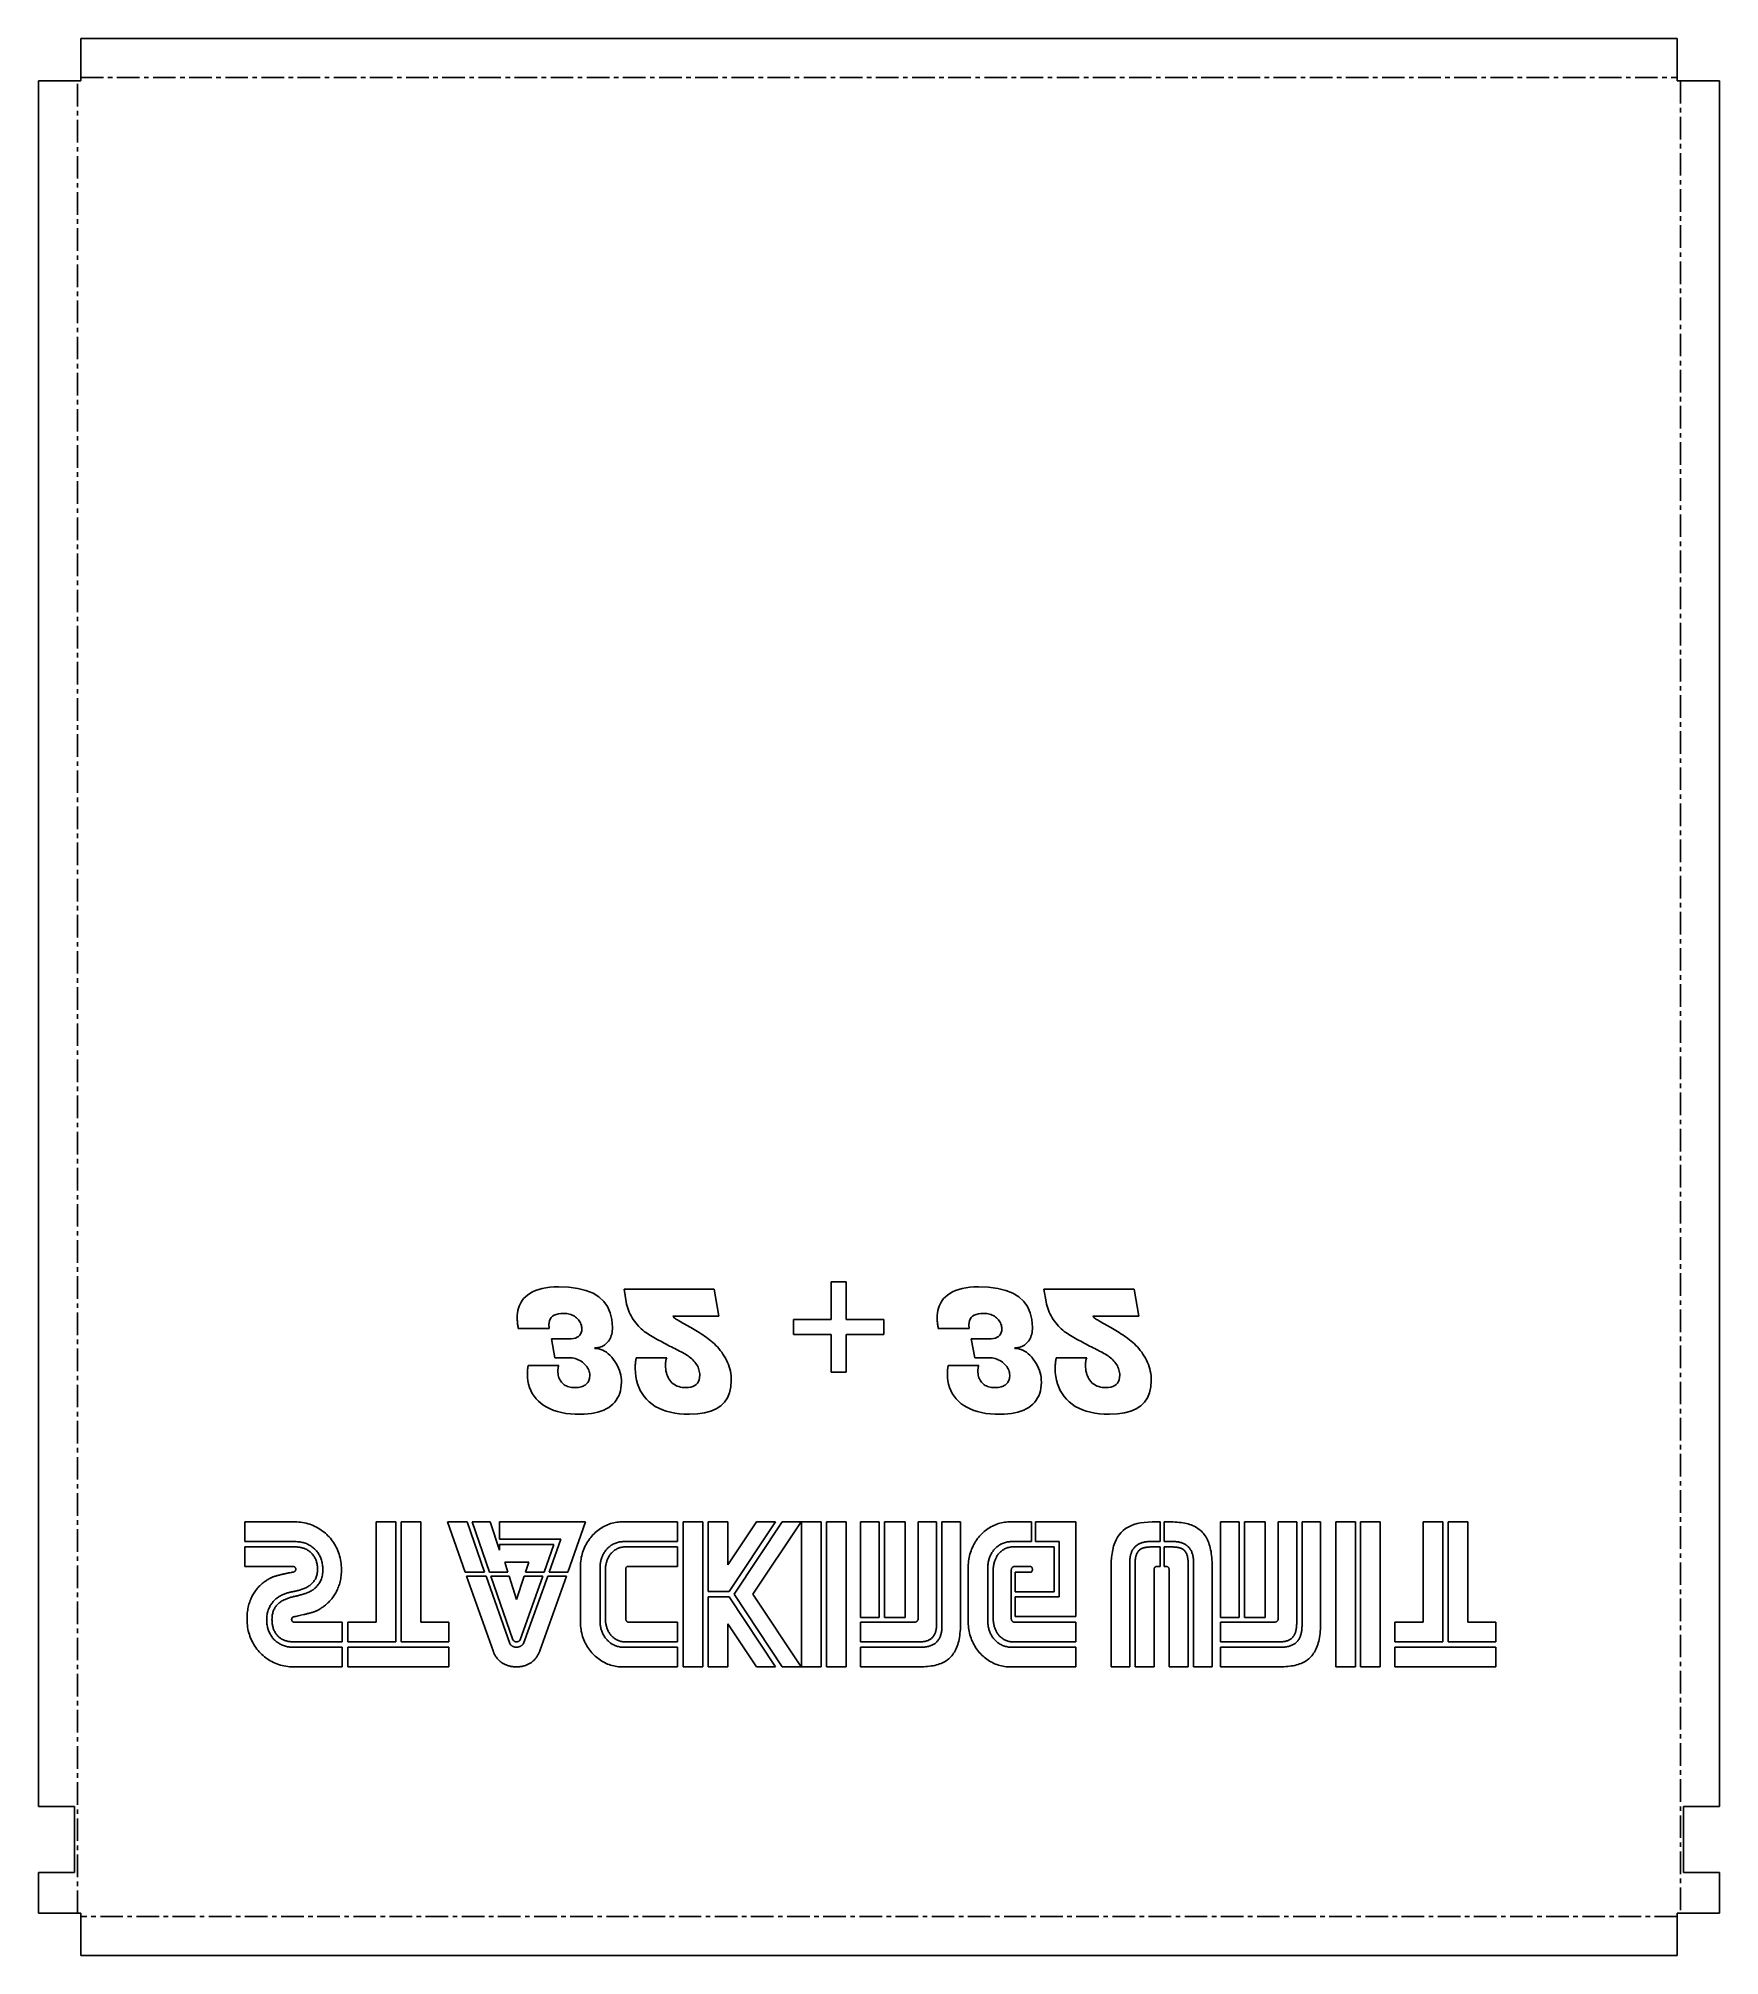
# Model space of a CAD drawing. Extents: x -28 to 1088, y -1245 to 28.
import ezdxf

# ---------------------------------------------------------------- set-up
doc = ezdxf.new("R2010")
doc.units = 0
doc.header["$MEASUREMENT"] = 0
doc.linetypes.add('AXES', pattern=[24, 15, -3, 3, -3])
doc.layers.get('0').update_dxf_attribs({"linetype": 'CONTINUOUS'})

msp = doc.modelspace()

# ---------------------------------------------------------------- linework, layer by layer
at = {"color": 7}
for p, q in [((0, 28.163419), (1060, 28.163419)), ((0, 28.163419), (0, 0)), ((1060, 0), (1060, 28.163419)), ((0, 0), (-28.163419, 0)), ((-28.163419, 0), (-28.163419, -1146)), ((1088.163419, 0), (1060, 0)), ((1088.163419, -1146), (1088.163419, 0)), ((498.302684, -797.750919), (498.302684, -822.750919)), ((508.302684, -822.750919), (508.302684, -797.750919)), ((420.485929, -802.534021), (360.689569, -802.534021)), ((699.344947, -802.534021), (639.548587, -802.534021)), ((393.160204, -820.370018), (423.687288, -820.370018)), ((498.302684, -822.750919), (473.302684, -822.750919)), ((533.302684, -822.750919), (508.302684, -822.750919)), ((672.019312, -820.370018), (702.546216, -820.370018)), ((290.488905, -828.602027), (311.068905, -828.602027)), ((473.302684, -832.750919), (498.302684, -832.750919)), ((498.302684, -832.750919), (498.302684, -857.750919)), ((508.302684, -857.750919), (508.302684, -832.750919)), ((508.302684, -832.750919), (533.302684, -832.750919)), ((569.347923, -828.602027), (589.927923, -828.602027)), ((389.044222, -848.153009), (368.807228, -848.153009)), ((667.90324, -848.153009), (647.666246, -848.153009)), ((317.357228, -853.298009), (297.120234, -853.298009)), ((596.216246, -853.298009), (575.979252, -853.298009)), ((142.267622, -957.133063), (109.014526, -957.133063)), ((196.119987, -1023.737359), (196.119987, -957.133063)), ((209.166175, -957.133063), (209.166175, -1036.783557)), ((212.697492, -1036.783557), (212.697492, -957.133063)), ((225.74369, -957.133063), (225.74369, -1023.737359)), ((243.4002, -957.133063), (255.178611, -990.371799)), ((268.132539, -990.371799), (256.446407, -957.133063)), ((259.977705, -957.133063), (271.446533, -990.371799)), ((335.214087, -957.133063), (278.124689, -957.133063)), ((323.435676, -990.371799), (335.214087, -957.133063)), ((396.227152, -957.133063), (359.050359, -957.133063)), ((400.052725, -1053.361063), (400.052725, -957.133063)), ((413.098922, -957.133063), (413.098922, -1053.361063)), ((416.63023, -1003.334281), (416.63023, -957.133063)), ((429.676428, -957.133063), (429.676428, -985.579676)), ((429.676428, -985.579676), (448.608142, -957.133063)), ((461.360045, -957.133063), (430.461138, -1003.334281)), ((433.796285, -1005.198025), (465.774187, -957.133063)), ((478.231845, -957.133063), (446.253943, -1005.198025)), ((478.526101, -957.133063), (478.526101, -1053.361063)), ((491.572289, -1053.361063), (491.572289, -957.133063)), ((495.103606, -957.133063), (495.103606, -1053.361063)), ((508.149804, -1053.361063), (508.149804, -957.133063)), ((517.762798, -1020.598421), (517.762798, -957.133063)), ((530.122371, -957.133063), (530.122371, -1020.598421)), ((533.65365, -1020.598421), (533.65365, -957.133063)), ((547.386501, -957.133063), (547.386501, -1020.598421)), ((556.018596, -1021.186971), (556.018596, -957.133063)), ((568.280044, -957.133063), (568.280044, -1024.522089)), ((571.811352, -1026.483928), (571.811352, -957.133063)), ((584.170925, -957.133063), (584.170925, -1023.737359)), ((660.68251, -957.133063), (633.873275, -957.133063)), ((660.68251, -1019.813692), (660.68251, -957.133063)), ((756.812425, -1020.598421), (756.812425, -957.133063)), ((769.171882, -957.133063), (769.171882, -1020.598421)), ((772.703199, -1020.598421), (772.703199, -957.133063)), ((786.436128, -957.133063), (786.436128, -1020.598421)), ((795.068107, -1021.186971), (795.068107, -957.133063)), ((807.329632, -957.133063), (807.329632, -1024.522089)), ((810.86095, -1026.483928), (810.86095, -957.133063)), ((823.220407, -957.133063), (823.220407, -1023.737359)), ((833.225848, -957.133063), (833.225848, -1053.361063)), ((846.272045, -1053.361063), (846.272045, -957.133063)), ((849.803363, -957.133063), (849.803363, -1053.361063)), ((862.849551, -1053.361063), (862.849551, -957.133063)), ((891.296107, -1023.737359), (891.296107, -957.133063)), ((904.342304, -957.133063), (904.342304, -1036.783557)), ((907.873622, -1036.783557), (907.873622, -957.133063)), ((920.91981, -957.133063), (920.91981, -1023.737359)), ((109.014526, -970.17927), (142.267622, -970.17927)), ((142.267622, -973.710568), (109.014526, -973.710568)), ((278.124689, -968.609801), (318.832761, -968.609801)), ((314.124344, -972.141109), (278.124689, -972.141109)), ((318.832761, -968.609801), (310.992266, -990.371799)), ((360.619818, -970.17927), (396.227152, -970.17927)), ((396.227152, -973.710568), (361.895051, -973.710568)), ((646.262994, -973.710568), (619.38586, -973.710568)), ((646.262994, -1003.628556), (646.262994, -973.710568)), ((649.696226, -970.17927), (649.696226, -1006.865579)), ((109.014526, -986.756775), (141.090523, -986.756775)), ((256.135377, -993.071799), (273.710567, -1042.669073)), ((269.08181, -993.071799), (284.864075, -1037.958693)), ((272.378152, -993.071799), (286.952944, -1035.312183)), ((291.759446, -1035.312183), (306.714106, -993.071799)), ((310.0195, -993.071799), (293.917456, -1037.764467)), ((304.90372, -1042.669073), (322.478909, -993.071799)), ((331.780854, -986.756775), (331.780854, -1023.737359)), ((344.827052, -1023.737359), (344.827052, -986.756775)), ((348.35837, -988.718605), (348.35837, -1021.775511)), ((361.796937, -1021.186971), (361.796937, -989.307154)), ((396.227152, -986.756775), (363.072131, -986.756775)), ((589.271692, -986.756775), (589.271692, -1023.737359)), ((602.31789, -1023.737359), (602.31789, -986.756775)), ((605.849168, -988.718605), (605.849168, -1021.775511)), ((617.816371, -1021.186971), (617.816371, -989.307154)), ((684.126335, -1053.361063), (684.126335, -986.756775)), ((696.485946, -984.010197), (696.485946, -1053.361063)), ((700.017264, -1053.361063), (700.017264, -985.972036)), ((712.671121, -989.307154), (712.671121, -1053.361063)), ((722.676417, -1053.361063), (722.676417, -989.307154)), ((735.330274, -985.972036), (735.330274, -1053.361063)), ((738.861592, -1053.361063), (738.861592, -984.010197)), ((751.221203, -986.756775), (751.221203, -1053.361063)), ((465.774187, -1053.361063), (433.796285, -1005.198025)), ((446.253943, -1005.198025), (478.231845, -1053.361063)), ((620.464854, -1003.628556), (646.262994, -1003.628556)), ((416.63023, -1053.361063), (416.63023, -1006.865579)), ((430.461138, -1006.865579), (461.360045, -1053.361063)), ((649.696226, -1006.865579), (620.464854, -1006.865579)), ((173.656974, -1023.737359), (141.679072, -1023.639255)), ((396.227152, -1023.737359), (363.660671, -1023.737359)), ((448.608142, -1053.361063), (429.676428, -1024.816354)), ((429.676428, -1024.816354), (429.676428, -1053.361063)), ((517.762798, -1023.737359), (553.370103, -1023.737359)), ((660.68251, -1023.737359), (619.680106, -1023.737359)), ((620.464854, -1019.813692), (660.68251, -1019.813692)), ((756.812425, -1023.737359), (792.419691, -1023.737359)), ((141.188618, -1036.783557), (173.656974, -1036.783557)), ((173.656974, -1040.314875), (141.188618, -1040.314875)), ((209.166175, -1036.783557), (177.286377, -1036.783557)), ((177.286377, -1040.314875), (244.381129, -1040.314875)), ((244.381129, -1036.783557), (212.697492, -1036.783557)), ((396.227152, -1040.314875), (360.619818, -1040.314875)), ((361.895051, -1036.783557), (396.227152, -1036.783557)), ((556.90142, -1036.783557), (517.762798, -1036.783557)), ((517.762798, -1040.314875), (558.176586, -1040.314875)), ((660.68251, -1040.314875), (618.110656, -1040.314875)), ((619.38586, -1036.783557), (660.68251, -1036.783557)), ((795.951008, -1036.783557), (756.812425, -1036.783557)), ((756.812425, -1040.314875), (797.226097, -1040.314875)), ((904.342304, -1036.783557), (872.462516, -1036.783557)), ((872.462516, -1040.314875), (939.55723, -1040.314875)), ((939.55723, -1036.783557), (907.873622, -1036.783557)), ((141.188618, -1053.361063), (173.656974, -1053.361063)), ((244.381129, -1053.361063), (177.286377, -1053.361063)), ((359.050359, -1053.361063), (396.227152, -1053.361063)), ((556.90142, -1053.361063), (517.762798, -1053.361063)), ((616.541167, -1053.361063), (660.68251, -1053.361063)), ((795.951008, -1053.361063), (756.812425, -1053.361063)), ((939.55723, -1053.361063), (872.462516, -1053.361063)), ((-4.163419, -1146), (-28.163419, -1146)), ((-4.163419, -1190), (-4.163419, -1146)), ((1064.163419, -1146), (1064.163419, -1190)), ((1064.163419, -1146), (1088.163419, -1146)), ((-4.163419, -1190), (-28.163419, -1190)), ((-28.163419, -1190), (-28.163419, -1217)), ((1064.163419, -1190), (1088.163419, -1190)), ((1088.163419, -1217), (1088.163419, -1190)), ((-28.163419, -1217), (0, -1217)), ((0, -1217), (0, -1245.163419)), ((1060, -1245.163419), (1060, -1217)), ((1060, -1217), (1088.163419, -1217)), ((1060, -1245.163419), (0, -1245.163419))]:
    msp.add_line(p, q, dxfattribs=at)
at = {"color": 1, "linetype": 'AXES'}
for p, q in [((-2.08171, -1217), (-2.08171, 0)), ((0, 2.08171), (1060, 2.08171)), ((1062.08171, 0), (1062.08171, -1217)), ((1060, -1219.08171), (0, -1219.08171))]:
    msp.add_line(p, q, dxfattribs=at)
at = {"color": 7, "ltscale": 0.059185}
for p, q in [((306.408671, -802.030951), (304.123191, -802.648371)), ((585.267689, -802.030951), (582.982208, -802.648371))]:
    msp.add_line(p, q, dxfattribs=at)
at = {"color": 7, "ltscale": 0.062251}
for p, q in [((308.851972, -801.550761), (306.408671, -802.030951)), ((587.71099, -801.550761), (585.267689, -802.030951))]:
    msp.add_line(p, q, dxfattribs=at)
at = {"color": 7, "ltscale": 0.065591}
for p, q in [((311.453093, -801.207755), (308.851972, -801.550761)), ((590.312111, -801.207755), (587.71099, -801.550761))]:
    msp.add_line(p, q, dxfattribs=at)
at = {"color": 7, "ltscale": 0.069163}
for p, q in [((314.211945, -801.001933), (311.453093, -801.207755)), ((593.070963, -801.001933), (590.312111, -801.207755))]:
    msp.add_line(p, q, dxfattribs=at)
at = {"color": 7, "ltscale": 0.072937}
msp.add_line((317.128617, -800.933341), (314.211945, -801.001933), dxfattribs=at)
at = {"color": 7, "ltscale": 0.170661}
msp.add_line((323.949708, -801.203179), (317.128617, -800.933341), dxfattribs=at)
at = {"color": 7, "ltscale": 0.153915}
msp.add_line((330.052846, -802.012648), (323.949708, -801.203179), dxfattribs=at)
at = {"color": 7, "ltscale": 0.138788}
msp.add_line((335.437941, -803.361793), (330.052846, -802.012648), dxfattribs=at)
at = {"color": 7, "ltscale": 0.25}
for p, q in [((508.302684, -797.750919), (498.302684, -797.750919)), ((473.302684, -822.750919), (473.302684, -832.750919)), ((533.302684, -832.750919), (533.302684, -822.750919)), ((498.302684, -857.750919), (508.302684, -857.750919))]:
    msp.add_line(p, q, dxfattribs=at)
at = {"color": 7, "ltscale": 0.072935}
msp.add_line((595.987545, -800.933341), (593.070963, -801.001933), dxfattribs=at)
at = {"color": 7, "ltscale": 0.170663}
msp.add_line((602.808726, -801.203179), (595.987545, -800.933341), dxfattribs=at)
at = {"color": 7, "ltscale": 0.153912}
msp.add_line((608.911774, -802.012648), (602.808726, -801.203179), dxfattribs=at)
at = {"color": 7, "ltscale": 0.13879}
msp.add_line((614.296959, -803.361793), (608.911774, -802.012648), dxfattribs=at)
at = {"color": 7, "ltscale": 0.037747}
for p, q in [((291.117764, -813.795841), (290.644392, -815.229594)), ((569.976782, -813.795841), (569.50341, -815.229594))]:
    msp.add_line(p, q, dxfattribs=at)
at = {"color": 7, "ltscale": 0.036856}
for p, q in [((291.696289, -812.439877), (291.117764, -813.795841)), ((570.555307, -812.439877), (569.976782, -813.795841))]:
    msp.add_line(p, q, dxfattribs=at)
at = {"color": 7, "ltscale": 0.03624}
for p, q in [((292.379968, -811.161613), (291.696289, -812.439877)), ((571.238986, -811.161613), (570.555307, -812.439877))]:
    msp.add_line(p, q, dxfattribs=at)
at = {"color": 7, "ltscale": 0.035913}
for p, q in [((293.168891, -809.961137), (292.379968, -811.161613)), ((572.027909, -809.961137), (571.238986, -811.161613))]:
    msp.add_line(p, q, dxfattribs=at)
at = {"color": 7, "ltscale": 0.035882}
for p, q in [((294.062968, -808.83836), (293.168891, -809.961137)), ((362.457176, -812.41987), (362.797849, -813.814144)), ((572.921986, -808.83836), (572.027909, -809.961137)), ((641.316194, -812.41987), (641.656867, -813.814144))]:
    msp.add_line(p, q, dxfattribs=at)
at = {"color": 7, "ltscale": 0.036146}
for p, q in [((295.062198, -807.793371), (294.062968, -808.83836)), ((573.921216, -807.793371), (572.921986, -808.83836))]:
    msp.add_line(p, q, dxfattribs=at)
at = {"color": 7, "ltscale": 0.049617}
for p, q in [((296.558845, -806.489939), (295.062198, -807.793371)), ((575.417863, -806.489939), (573.921216, -807.793371))]:
    msp.add_line(p, q, dxfattribs=at)
at = {"color": 7, "ltscale": 0.050603}
for p, q in [((298.213224, -805.323737), (296.558845, -806.489939)), ((577.072241, -805.323737), (575.417863, -806.489939))]:
    msp.add_line(p, q, dxfattribs=at)
at = {"color": 7, "ltscale": 0.052099}
for p, q in [((300.025422, -804.294764), (298.213224, -805.323737)), ((578.88444, -804.294764), (577.072241, -805.323737))]:
    msp.add_line(p, q, dxfattribs=at)
at = {"color": 7, "ltscale": 0.054062}
msp.add_line((301.995441, -803.402975), (300.025422, -804.294764), dxfattribs=at)
at = {"color": 7, "ltscale": 0.05644}
msp.add_line((304.123191, -802.648371), (301.995441, -803.402975), dxfattribs=at)
at = {"color": 7, "ltscale": 0.125869}
for p, q in [((340.104994, -805.250569), (335.437941, -803.361793)), ((618.964011, -805.250569), (614.296959, -803.361793))]:
    msp.add_line(p, q, dxfattribs=at)
at = {"color": 7, "ltscale": 0.115901}
for p, q in [((344.054093, -807.679021), (340.104994, -805.250569)), ((622.913111, -807.679021), (618.964011, -805.250569))]:
    msp.add_line(p, q, dxfattribs=at)
at = {"color": 7, "ltscale": 0.109685}
for p, q in [((347.28515, -810.647104), (344.054093, -807.679021)), ((626.144168, -810.647104), (622.913111, -807.679021))]:
    msp.add_line(p, q, dxfattribs=at)
at = {"color": 7, "ltscale": 0.107876}
for p, q in [((349.798165, -814.154863), (347.28515, -810.647104)), ((628.657183, -814.154863), (626.144168, -810.647104))]:
    msp.add_line(p, q, dxfattribs=at)
at = {"color": 7, "ltscale": 0.11069}
for p, q in [((351.593227, -818.202252), (349.798165, -814.154863)), ((630.452244, -818.202252), (628.657183, -814.154863))]:
    msp.add_line(p, q, dxfattribs=at)
at = {"color": 7, "ltscale": 0.214756}
for p, q in [((360.689569, -802.534021), (362.175899, -810.994686)), ((639.548587, -802.534021), (641.034917, -810.994686))]:
    msp.add_line(p, q, dxfattribs=at)
at = {"color": 7, "ltscale": 0.036317}
for p, q in [((362.175899, -810.994686), (362.457176, -812.41987)), ((641.034917, -810.994686), (641.316194, -812.41987))]:
    msp.add_line(p, q, dxfattribs=at)
at = {"color": 7, "ltscale": 0.035523}
for p, q in [((362.797849, -813.814144), (363.198008, -815.177555)), ((641.656867, -813.814144), (642.057026, -815.177555))]:
    msp.add_line(p, q, dxfattribs=at)
at = {"color": 7, "ltscale": 0.453026}
msp.add_line((423.687288, -820.370018), (420.485929, -802.534021), dxfattribs=at)
at = {"color": 7, "ltscale": 0.05406}
msp.add_line((580.854369, -803.402975), (578.88444, -804.294764), dxfattribs=at)
at = {"color": 7, "ltscale": 0.056442}
msp.add_line((582.982208, -802.648371), (580.854369, -803.402975), dxfattribs=at)
at = {"color": 7, "ltscale": 0.453025}
msp.add_line((702.546216, -820.370018), (699.344947, -802.534021), dxfattribs=at)
at = {"color": 7, "ltscale": 0.043638}
for p, q in [((289.85547, -819.997314), (289.802893, -821.742042)), ((568.714488, -819.997314), (568.661911, -821.742042))]:
    msp.add_line(p, q, dxfattribs=at)
at = {"color": 7, "ltscale": 0.016122}
for p, q in [((289.802893, -821.742042), (289.809801, -822.386872)), ((568.661911, -821.742042), (568.668729, -822.386872))]:
    msp.add_line(p, q, dxfattribs=at)
at = {"color": 7, "ltscale": 0.016358}
for p, q in [((289.809801, -822.386872), (289.830348, -823.040853)), ((568.668729, -822.386872), (568.689365, -823.040853))]:
    msp.add_line(p, q, dxfattribs=at)
at = {"color": 7, "ltscale": 0.0166}
for p, q in [((289.830348, -823.040853), (289.864621, -823.703986)), ((568.689365, -823.040853), (568.723639, -823.703986))]:
    msp.add_line(p, q, dxfattribs=at)
at = {"color": 7, "ltscale": 0.041861}
for p, q in [((290.01329, -818.33033), (289.85547, -819.997314)), ((568.872308, -818.33033), (568.714488, -819.997314))]:
    msp.add_line(p, q, dxfattribs=at)
at = {"color": 7, "ltscale": 0.01685}
for p, q in [((289.864621, -823.703986), (289.912622, -824.37627)), ((568.723639, -823.703986), (568.77164, -824.37627))]:
    msp.add_line(p, q, dxfattribs=at)
at = {"color": 7, "ltscale": 0.017106}
for p, q in [((289.912622, -824.37627), (289.974441, -825.057706)), ((568.77164, -824.37627), (568.833458, -825.057706))]:
    msp.add_line(p, q, dxfattribs=at)
at = {"color": 7, "ltscale": 0.017366}
for p, q in [((289.974441, -825.057706), (290.049896, -825.748249)), ((568.833458, -825.057706), (568.908825, -825.748249))]:
    msp.add_line(p, q, dxfattribs=at)
at = {"color": 7, "ltscale": 0.040271}
for p, q in [((290.276264, -816.74109), (290.01329, -818.33033)), ((569.135282, -816.74109), (568.872308, -818.33033))]:
    msp.add_line(p, q, dxfattribs=at)
at = {"color": 7, "ltscale": 0.017635}
for p, q in [((290.049896, -825.748249), (290.13908, -826.447989)), ((568.908825, -825.748249), (568.998008, -826.447989))]:
    msp.add_line(p, q, dxfattribs=at)
at = {"color": 7, "ltscale": 0.017907}
for p, q in [((290.13908, -826.447989), (290.241991, -827.156835)), ((568.998008, -826.447989), (569.101009, -827.156835))]:
    msp.add_line(p, q, dxfattribs=at)
at = {"color": 7, "ltscale": 0.018186}
for p, q in [((290.241991, -827.156835), (290.358539, -827.874877)), ((569.101009, -827.156835), (569.217557, -827.874877))]:
    msp.add_line(p, q, dxfattribs=at)
at = {"color": 7, "ltscale": 0.038892}
for p, q in [((290.644392, -815.229594), (290.276264, -816.74109)), ((569.50341, -815.229594), (569.135282, -816.74109))]:
    msp.add_line(p, q, dxfattribs=at)
at = {"color": 7, "ltscale": 0.035928}
for p, q in [((310.840204, -826.20103), (310.938539, -824.767277)), ((589.699222, -826.20103), (589.797557, -824.767277))]:
    msp.add_line(p, q, dxfattribs=at)
at = {"color": 7, "ltscale": 0.005746}
for p, q in [((310.842537, -826.430852), (310.840204, -826.20103)), ((589.701555, -826.430852), (589.699222, -826.20103))]:
    msp.add_line(p, q, dxfattribs=at)
at = {"color": 7, "ltscale": 0.005804}
for p, q in [((310.849356, -826.662917), (310.842537, -826.430852)), ((589.708374, -826.662917), (589.701555, -826.430852))]:
    msp.add_line(p, q, dxfattribs=at)
at = {"color": 7, "ltscale": 0.005867}
for p, q in [((310.86084, -826.897315), (310.849356, -826.662917)), ((589.719768, -826.897315), (589.708374, -826.662917))]:
    msp.add_line(p, q, dxfattribs=at)
at = {"color": 7, "ltscale": 0.005931}
for p, q in [((310.876811, -827.134001), (310.86084, -826.897315)), ((589.735828, -827.134001), (589.719768, -826.897315))]:
    msp.add_line(p, q, dxfattribs=at)
at = {"color": 7, "ltscale": 0.005995}
for p, q in [((310.897447, -827.37293), (310.876811, -827.134001)), ((589.756375, -827.37293), (589.735828, -827.134001))]:
    msp.add_line(p, q, dxfattribs=at)
at = {"color": 7, "ltscale": 0.006064}
for p, q in [((310.922569, -827.614191), (310.897447, -827.37293)), ((589.781587, -827.614191), (589.756375, -827.37293))]:
    msp.add_line(p, q, dxfattribs=at)
at = {"color": 7, "ltscale": 0.006133}
for p, q in [((310.952266, -827.857696), (310.922569, -827.614191)), ((589.811284, -827.857696), (589.781587, -827.614191))]:
    msp.add_line(p, q, dxfattribs=at)
at = {"color": 7, "ltscale": 0.032907}
for p, q in [((310.938539, -824.767277), (311.233544, -823.484482)), ((589.797557, -824.767277), (590.092562, -823.484482))]:
    msp.add_line(p, q, dxfattribs=at)
at = {"color": 7, "ltscale": 0.030853}
msp.add_line((311.233544, -823.484482), (311.725219, -822.352553), dxfattribs=at)
at = {"color": 7, "ltscale": 0.029958}
msp.add_line((311.725219, -822.352553), (312.413474, -821.371581), dxfattribs=at)
at = {"color": 7, "ltscale": 0.030332}
for p, q in [((312.413474, -821.371581), (313.298399, -820.541521)), ((591.272492, -821.371581), (592.157417, -820.541521))]:
    msp.add_line(p, q, dxfattribs=at)
at = {"color": 7, "ltscale": 0.031929}
for p, q in [((313.298399, -820.541521), (314.379994, -819.862373)), ((592.157417, -820.541521), (593.239011, -819.862373))]:
    msp.add_line(p, q, dxfattribs=at)
at = {"color": 7, "ltscale": 0.034577}
for p, q in [((314.379994, -819.862373), (315.658258, -819.334181)), ((593.239011, -819.862373), (594.517276, -819.334181))]:
    msp.add_line(p, q, dxfattribs=at)
at = {"color": 7, "ltscale": 0.038059}
msp.add_line((315.658258, -819.334181), (317.133103, -818.956857), dxfattribs=at)
at = {"color": 7, "ltscale": 0.042172}
msp.add_line((317.133103, -818.956857), (318.804708, -818.730489), dxfattribs=at)
at = {"color": 7, "ltscale": 0.046743}
for p, q in [((318.804708, -818.730489), (320.672893, -818.655033)), ((597.663726, -818.730489), (599.531911, -818.655033))]:
    msp.add_line(p, q, dxfattribs=at)
at = {"color": 7, "ltscale": 0.025308}
for p, q in [((320.672893, -818.655033), (321.684774, -818.684731)), ((599.531911, -818.655033), (600.543792, -818.684731))]:
    msp.add_line(p, q, dxfattribs=at)
at = {"color": 7, "ltscale": 0.024539}
for p, q in [((321.684774, -818.684731), (322.662291, -818.773914)), ((600.543792, -818.684731), (601.521309, -818.773914))]:
    msp.add_line(p, q, dxfattribs=at)
at = {"color": 7, "ltscale": 0.023872}
for p, q in [((322.662291, -818.773914), (323.605536, -818.922538)), ((601.521309, -818.773914), (602.464553, -818.922538))]:
    msp.add_line(p, q, dxfattribs=at)
at = {"color": 7, "ltscale": 0.023312}
for p, q in [((323.605536, -818.922538), (324.514506, -819.130647)), ((602.464553, -818.922538), (603.373524, -819.130647))]:
    msp.add_line(p, q, dxfattribs=at)
at = {"color": 7, "ltscale": 0.022865}
msp.add_line((324.514506, -819.130647), (325.389113, -819.398197), dxfattribs=at)
at = {"color": 7, "ltscale": 0.022545}
msp.add_line((325.389113, -819.398197), (326.229536, -819.725188), dxfattribs=at)
at = {"color": 7, "ltscale": 0.022348}
msp.add_line((326.229536, -819.725188), (327.035595, -820.111619), dxfattribs=at)
at = {"color": 7, "ltscale": 0.022282}
msp.add_line((327.035595, -820.111619), (327.807291, -820.557536), dxfattribs=at)
at = {"color": 7, "ltscale": 0.022351}
msp.add_line((327.807291, -820.557536), (328.544804, -821.062894), dxfattribs=at)
at = {"color": 7, "ltscale": 0.022546}
msp.add_line((328.544804, -821.062894), (329.247863, -821.627692), dxfattribs=at)
at = {"color": 7, "ltscale": 0.022287}
msp.add_line((329.247863, -821.627692), (329.899601, -822.23596), dxfattribs=at)
at = {"color": 7, "ltscale": 0.021565}
for p, q in [((329.899601, -822.23596), (330.482702, -822.871638)), ((608.758619, -822.23596), (609.34172, -822.871638))]:
    msp.add_line(p, q, dxfattribs=at)
at = {"color": 7, "ltscale": 0.020982}
for p, q in [((330.482702, -822.871638), (330.997166, -823.534771)), ((609.34172, -822.871638), (609.856184, -823.534771))]:
    msp.add_line(p, q, dxfattribs=at)
at = {"color": 7, "ltscale": 0.020551}
for p, q in [((330.997166, -823.534771), (331.443083, -824.225358)), ((609.856184, -823.534771), (610.302101, -824.225358))]:
    msp.add_line(p, q, dxfattribs=at)
at = {"color": 7, "ltscale": 0.020277}
msp.add_line((331.443083, -824.225358), (331.820363, -824.943356), dxfattribs=at)
at = {"color": 7, "ltscale": 0.020171}
for p, q in [((331.820363, -824.943356), (332.129095, -825.688809)), ((610.67947, -824.943356), (610.988113, -825.688809))]:
    msp.add_line(p, q, dxfattribs=at)
at = {"color": 7, "ltscale": 0.020234}
for p, q in [((332.129095, -825.688809), (332.36919, -826.461716)), ((610.988113, -825.688809), (611.228208, -826.461716))]:
    msp.add_line(p, q, dxfattribs=at)
at = {"color": 7, "ltscale": 0.020462}
for p, q in [((332.36919, -826.461716), (332.540738, -827.262034)), ((611.228208, -826.461716), (611.399756, -827.262034))]:
    msp.add_line(p, q, dxfattribs=at)
at = {"color": 7, "ltscale": 0.020854}
msp.add_line((332.540738, -827.262034), (332.643649, -828.089806), dxfattribs=at)
at = {"color": 7, "ltscale": 0.117795}
for p, q in [((352.670246, -822.789318), (351.593227, -818.202252)), ((631.529264, -822.789318), (630.452244, -818.202252))]:
    msp.add_line(p, q, dxfattribs=at)
at = {"color": 7, "ltscale": 0.128481}
for p, q in [((353.029222, -827.916015), (352.670246, -822.789318)), ((631.88824, -827.916015), (631.529264, -822.789318))]:
    msp.add_line(p, q, dxfattribs=at)
at = {"color": 7, "ltscale": 0.035241}
for p, q in [((363.198008, -815.177555), (363.657652, -816.510146)), ((642.057026, -815.177555), (642.51667, -816.510146))]:
    msp.add_line(p, q, dxfattribs=at)
at = {"color": 7, "ltscale": 0.035035}
for p, q in [((363.657652, -816.510146), (364.176782, -817.811828)), ((642.51667, -816.510146), (643.0358, -817.811828))]:
    msp.add_line(p, q, dxfattribs=at)
at = {"color": 7, "ltscale": 0.034908}
for p, q in [((364.176782, -817.811828), (364.755307, -819.082646)), ((643.0358, -817.811828), (643.614325, -819.082646))]:
    msp.add_line(p, q, dxfattribs=at)
at = {"color": 7, "ltscale": 0.03486}
for p, q in [((364.755307, -819.082646), (365.393228, -820.322555)), ((643.614325, -819.082646), (644.252246, -820.322555))]:
    msp.add_line(p, q, dxfattribs=at)
at = {"color": 7, "ltscale": 0.034895}
msp.add_line((365.393228, -820.322555), (366.090635, -821.531644), dxfattribs=at)
at = {"color": 7, "ltscale": 0.03501}
for p, q in [((366.090635, -821.531644), (366.847527, -822.70987)), ((644.949743, -821.531644), (645.706635, -822.70987))]:
    msp.add_line(p, q, dxfattribs=at)
at = {"color": 7, "ltscale": 0.035203}
msp.add_line((366.847527, -822.70987), (367.663905, -823.857186), dxfattribs=at)
at = {"color": 7, "ltscale": 0.035012}
for p, q in [((367.663905, -823.857186), (368.521375, -824.964486)), ((646.522923, -823.857186), (647.380393, -824.964486))]:
    msp.add_line(p, q, dxfattribs=at)
at = {"color": 7, "ltscale": 0.034414}
for p, q in [((368.521375, -824.964486), (369.401814, -826.022663)), ((647.380393, -824.964486), (648.260832, -826.022663))]:
    msp.add_line(p, q, dxfattribs=at)
at = {"color": 7, "ltscale": 0.033856}
for p, q in [((369.401814, -826.022663), (370.305042, -827.031673)), ((648.260832, -826.022663), (649.16406, -827.031673))]:
    msp.add_line(p, q, dxfattribs=at)
at = {"color": 7, "ltscale": 0.033344}
msp.add_line((370.305042, -827.031673), (371.231149, -827.991471), dxfattribs=at)
at = {"color": 7, "ltscale": 0.002859}
for p, q in [((393.160204, -820.484368), (393.160204, -820.370018)), ((672.019312, -820.484368), (672.019312, -820.370018))]:
    msp.add_line(p, q, dxfattribs=at)
at = {"color": 7, "ltscale": 0.006552}
msp.add_line((393.266614, -820.72388), (393.160204, -820.484368), dxfattribs=at)
at = {"color": 7, "ltscale": 0.007957}
for p, q in [((393.44839, -820.98515), (393.266614, -820.72388)), ((672.307318, -820.98515), (672.125542, -820.72388)), ((156.89066, -1016.027842), (157.177564, -1015.890024))]:
    msp.add_line(p, q, dxfattribs=at)
at = {"color": 7, "ltscale": 0.009561}
msp.add_line((393.705622, -821.268132), (393.44839, -820.98515), dxfattribs=at)
at = {"color": 7, "ltscale": 0.011278}
for p, q in [((394.03831, -821.572827), (393.705622, -821.268132)), ((672.897328, -821.572827), (672.56464, -821.268132))]:
    msp.add_line(p, q, dxfattribs=at)
at = {"color": 7, "ltscale": 0.013065}
msp.add_line((394.446454, -821.899234), (394.03831, -821.572827), dxfattribs=at)
at = {"color": 7, "ltscale": 0.014898}
msp.add_line((394.930144, -822.247354), (394.446454, -821.899234), dxfattribs=at)
at = {"color": 7, "ltscale": 0.016758}
for p, q in [((395.489199, -822.617232), (394.930144, -822.247354)), ((674.348217, -822.617232), (673.789162, -822.247354))]:
    msp.add_line(p, q, dxfattribs=at)
at = {"color": 7, "ltscale": 0.018642}
for p, q in [((396.123801, -823.008822), (395.489199, -822.617232)), ((674.982819, -823.008822), (674.348217, -822.617232))]:
    msp.add_line(p, q, dxfattribs=at)
at = {"color": 7, "ltscale": 0.020538}
for p, q in [((396.833769, -823.42217), (396.123801, -823.008822)), ((675.692786, -823.42217), (674.982819, -823.008822))]:
    msp.add_line(p, q, dxfattribs=at)
at = {"color": 7, "ltscale": 0.022448}
for p, q in [((397.619282, -823.857186), (396.833769, -823.42217)), ((676.4783, -823.857186), (675.692786, -823.42217))]:
    msp.add_line(p, q, dxfattribs=at)
at = {"color": 7, "ltscale": 0.023853}
for p, q in [((398.457282, -824.313375), (397.619282, -823.857186)), ((677.3163, -824.313375), (676.4783, -823.857186))]:
    msp.add_line(p, q, dxfattribs=at)
at = {"color": 7, "ltscale": 0.024753}
for p, q in [((399.32507, -824.790156), (398.457282, -824.313375)), ((678.184088, -824.790156), (677.3163, -824.313375))]:
    msp.add_line(p, q, dxfattribs=at)
at = {"color": 7, "ltscale": 0.025654}
for p, q in [((400.222646, -825.287484), (399.32507, -824.790156)), ((679.081664, -825.287484), (678.184088, -824.790156))]:
    msp.add_line(p, q, dxfattribs=at)
at = {"color": 7, "ltscale": 0.026551}
for p, q in [((401.14983, -825.805447), (400.222646, -825.287484)), ((680.008848, -825.805447), (679.081664, -825.287484))]:
    msp.add_line(p, q, dxfattribs=at)
at = {"color": 7, "ltscale": 0.027452}
for p, q in [((402.106801, -826.343956), (401.14983, -825.805447)), ((680.965819, -826.343956), (680.008848, -825.805447))]:
    msp.add_line(p, q, dxfattribs=at)
at = {"color": 7, "ltscale": 0.028353}
for p, q in [((403.09356, -826.903012), (402.106801, -826.343956)), ((681.952578, -826.903012), (680.965819, -826.343956))]:
    msp.add_line(p, q, dxfattribs=at)
at = {"color": 7, "ltscale": 0.029252}
for p, q in [((404.109928, -827.482704), (403.09356, -826.903012)), ((682.968946, -827.482704), (681.952578, -826.903012))]:
    msp.add_line(p, q, dxfattribs=at)
at = {"color": 7, "ltscale": 0.030153}
for p, q in [((405.156082, -828.082942), (404.109928, -827.482704)), ((684.0151, -828.082942), (682.968946, -827.482704))]:
    msp.add_line(p, q, dxfattribs=at)
at = {"color": 7, "ltscale": 0.030852}
msp.add_line((590.092562, -823.484482), (590.584147, -822.352553), dxfattribs=at)
at = {"color": 7, "ltscale": 0.02996}
for p, q in [((590.584147, -822.352553), (591.272492, -821.371581)), ((114.988312, -1038.611985), (115.623455, -1039.628211))]:
    msp.add_line(p, q, dxfattribs=at)
at = {"color": 7, "ltscale": 0.038061}
msp.add_line((594.517276, -819.334181), (595.992211, -818.956857), dxfattribs=at)
at = {"color": 7, "ltscale": 0.042169}
msp.add_line((595.992211, -818.956857), (597.663726, -818.730489), dxfattribs=at)
at = {"color": 7, "ltscale": 0.022868}
msp.add_line((603.373524, -819.130647), (604.24822, -819.398197), dxfattribs=at)
at = {"color": 7, "ltscale": 0.022543}
msp.add_line((604.24822, -819.398197), (605.088554, -819.725188), dxfattribs=at)
at = {"color": 7, "ltscale": 0.022346}
msp.add_line((605.088554, -819.725188), (605.894524, -820.111619), dxfattribs=at)
at = {"color": 7, "ltscale": 0.022284}
msp.add_line((605.894524, -820.111619), (606.666309, -820.557536), dxfattribs=at)
at = {"color": 7, "ltscale": 0.022349}
msp.add_line((606.666309, -820.557536), (607.403732, -821.062894), dxfattribs=at)
at = {"color": 7, "ltscale": 0.022549}
msp.add_line((607.403732, -821.062894), (608.10697, -821.627692), dxfattribs=at)
at = {"color": 7, "ltscale": 0.022286}
msp.add_line((608.10697, -821.627692), (608.758619, -822.23596), dxfattribs=at)
at = {"color": 7, "ltscale": 0.020278}
msp.add_line((610.302101, -824.225358), (610.67947, -824.943356), dxfattribs=at)
at = {"color": 7, "ltscale": 0.020853}
msp.add_line((611.399756, -827.262034), (611.502577, -828.089806), dxfattribs=at)
at = {"color": 7, "ltscale": 0.034896}
msp.add_line((644.252246, -820.322555), (644.949743, -821.531644), dxfattribs=at)
at = {"color": 7, "ltscale": 0.035202}
msp.add_line((645.706635, -822.70987), (646.522923, -823.857186), dxfattribs=at)
at = {"color": 7, "ltscale": 0.033342}
msp.add_line((649.16406, -827.031673), (650.090077, -827.991471), dxfattribs=at)
at = {"color": 7, "ltscale": 0.00655}
msp.add_line((672.125542, -820.72388), (672.019312, -820.484368), dxfattribs=at)
at = {"color": 7, "ltscale": 0.009562}
msp.add_line((672.56464, -821.268132), (672.307318, -820.98515), dxfattribs=at)
at = {"color": 7, "ltscale": 0.013067}
msp.add_line((673.305562, -821.899234), (672.897328, -821.572827), dxfattribs=at)
at = {"color": 7, "ltscale": 0.014897}
msp.add_line((673.789162, -822.247354), (673.305562, -821.899234), dxfattribs=at)
at = {"color": 7, "ltscale": 0.018469}
for p, q in [((290.358539, -827.874877), (290.488905, -828.602027)), ((569.217557, -827.874877), (569.347923, -828.602027))]:
    msp.add_line(p, q, dxfattribs=at)
at = {"color": 7, "ltscale": 0.006206}
msp.add_line((310.98663, -828.103533), (310.952266, -827.857696), dxfattribs=at)
at = {"color": 7, "ltscale": 0.006278}
for p, q in [((311.025479, -828.351614), (310.98663, -828.103533)), ((589.884497, -828.351614), (589.845558, -828.103533))]:
    msp.add_line(p, q, dxfattribs=at)
at = {"color": 7, "ltscale": 0.006354}
for p, q in [((311.068905, -828.602027), (311.025479, -828.351614)), ((589.927923, -828.602027), (589.884497, -828.351614))]:
    msp.add_line(p, q, dxfattribs=at)
at = {"color": 7, "ltscale": 0.31676}
for p, q in [((312.440929, -835.576362), (314.727575, -848.038703)), ((591.299947, -835.576362), (593.586593, -848.038703))]:
    msp.add_line(p, q, dxfattribs=at)
at = {"color": 7, "ltscale": 0.288691}
for p, q in [((323.988557, -835.576362), (312.440929, -835.576362)), ((602.847575, -835.576362), (591.299947, -835.576362))]:
    msp.add_line(p, q, dxfattribs=at)
at = {"color": 7, "ltscale": 0.041307}
for p, q in [((325.639526, -835.510058), (323.988557, -835.576362)), ((604.498544, -835.510058), (602.847575, -835.576362))]:
    msp.add_line(p, q, dxfattribs=at)
at = {"color": 7, "ltscale": 0.037263}
for p, q in [((327.116704, -835.3111), (325.639526, -835.510058)), ((605.975722, -835.3111), (604.498544, -835.510058))]:
    msp.add_line(p, q, dxfattribs=at)
at = {"color": 7, "ltscale": 0.033622}
msp.add_line((328.420091, -834.979534), (327.116704, -835.3111), dxfattribs=at)
at = {"color": 7, "ltscale": 0.030533}
msp.add_line((329.549776, -834.515358), (328.420091, -834.979534), dxfattribs=at)
at = {"color": 7, "ltscale": 0.028171}
for p, q in [((330.505581, -833.91853), (329.549776, -834.515358)), ((609.364599, -833.91853), (608.408794, -834.515358))]:
    msp.add_line(p, q, dxfattribs=at)
at = {"color": 7, "ltscale": 0.026735}
for p, q in [((331.287595, -833.189093), (330.505581, -833.91853)), ((610.146613, -833.189093), (609.364599, -833.91853))]:
    msp.add_line(p, q, dxfattribs=at)
at = {"color": 7, "ltscale": 0.026378}
msp.add_line((331.895908, -832.327002), (331.287595, -833.189093), dxfattribs=at)
at = {"color": 7, "ltscale": 0.027136}
msp.add_line((332.330341, -831.332302), (331.895908, -832.327002), dxfattribs=at)
at = {"color": 7, "ltscale": 0.028926}
for p, q in [((332.590982, -830.204994), (332.330341, -831.332302)), ((611.45, -830.204994), (611.189359, -831.332302))]:
    msp.add_line(p, q, dxfattribs=at)
at = {"color": 7, "ltscale": 0.031574}
for p, q in [((332.677923, -828.945033), (332.590982, -830.204994)), ((611.536941, -828.945033), (611.45, -830.204994))]:
    msp.add_line(p, q, dxfattribs=at)
at = {"color": 7, "ltscale": 0.021398}
for p, q in [((332.643649, -828.089806), (332.677923, -828.945033)), ((611.502577, -828.089806), (611.536941, -828.945033))]:
    msp.add_line(p, q, dxfattribs=at)
at = {"color": 7, "ltscale": 0.023328}
for p, q in [((346.083508, -840.578436), (346.919265, -840.163428)), ((624.942526, -840.578436), (625.778283, -840.163428))]:
    msp.add_line(p, q, dxfattribs=at)
at = {"color": 7, "ltscale": 0.023297}
for p, q in [((346.919265, -840.163428), (347.711598, -839.672919)), ((625.778283, -840.163428), (626.570615, -839.672919))]:
    msp.add_line(p, q, dxfattribs=at)
at = {"color": 7, "ltscale": 0.023468}
for p, q in [((347.711598, -839.672919), (348.460504, -839.106955)), ((626.570615, -839.672919), (627.319522, -839.106955))]:
    msp.add_line(p, q, dxfattribs=at)
at = {"color": 7, "ltscale": 0.023835}
for p, q in [((348.460504, -839.106955), (349.165896, -838.46558)), ((627.319522, -839.106955), (628.024914, -838.46558))]:
    msp.add_line(p, q, dxfattribs=at)
at = {"color": 7, "ltscale": 0.024394}
msp.add_line((349.165896, -838.46558), (349.827863, -837.748703), dxfattribs=at)
at = {"color": 7, "ltscale": 0.02468}
msp.add_line((349.827863, -837.748703), (350.436176, -836.97122), dxfattribs=at)
at = {"color": 7, "ltscale": 0.024671}
msp.add_line((350.436176, -836.97122), (350.980427, -836.148024), dxfattribs=at)
at = {"color": 7, "ltscale": 0.02482}
msp.add_line((350.980427, -836.148024), (351.460618, -835.279069), dxfattribs=at)
at = {"color": 7, "ltscale": 0.025122}
for p, q in [((351.460618, -835.279069), (351.876747, -834.364402)), ((630.319636, -835.279069), (630.735765, -834.364402))]:
    msp.add_line(p, q, dxfattribs=at)
at = {"color": 7, "ltscale": 0.025573}
for p, q in [((351.876747, -834.364402), (352.228905, -833.404021)), ((630.735765, -834.364402), (631.087923, -833.404021))]:
    msp.add_line(p, q, dxfattribs=at)
at = {"color": 7, "ltscale": 0.026164}
for p, q in [((352.228905, -833.404021), (352.517001, -832.397882)), ((631.087923, -833.404021), (631.376019, -832.397882))]:
    msp.add_line(p, q, dxfattribs=at)
at = {"color": 7, "ltscale": 0.026887}
for p, q in [((352.517001, -832.397882), (352.741126, -831.34603)), ((631.376019, -832.397882), (631.600144, -831.34603))]:
    msp.add_line(p, q, dxfattribs=at)
at = {"color": 7, "ltscale": 0.02773}
for p, q in [((352.741126, -831.34603), (352.901189, -830.24842)), ((631.600144, -831.34603), (631.760207, -830.24842))]:
    msp.add_line(p, q, dxfattribs=at)
at = {"color": 7, "ltscale": 0.028684}
for p, q in [((352.901189, -830.24842), (352.997191, -829.105096)), ((631.760207, -830.24842), (631.856209, -829.105096))]:
    msp.add_line(p, q, dxfattribs=at)
at = {"color": 7, "ltscale": 0.029738}
for p, q in [((352.997191, -829.105096), (353.029222, -827.916015)), ((631.856209, -829.105096), (631.88824, -827.916015))]:
    msp.add_line(p, q, dxfattribs=at)
at = {"color": 7, "ltscale": 0.03288}
msp.add_line((371.231149, -827.991471), (372.180045, -828.902146), dxfattribs=at)
at = {"color": 7, "ltscale": 0.032468}
for p, q in [((372.180045, -828.902146), (373.151911, -829.763653)), ((651.039063, -828.902146), (652.010929, -829.763653))]:
    msp.add_line(p, q, dxfattribs=at)
at = {"color": 7, "ltscale": 0.032106}
for p, q in [((373.151911, -829.763653), (374.146565, -830.575994)), ((652.010929, -829.763653), (653.005583, -830.575994))]:
    msp.add_line(p, q, dxfattribs=at)
at = {"color": 7, "ltscale": 0.0318}
for p, q in [((374.146565, -830.575994), (375.164188, -831.339166)), ((653.005583, -830.575994), (654.023206, -831.339166))]:
    msp.add_line(p, q, dxfattribs=at)
at = {"color": 7, "ltscale": 0.031546}
for p, q in [((375.164188, -831.339166), (376.204601, -832.053171)), ((654.023206, -831.339166), (655.063619, -832.053171))]:
    msp.add_line(p, q, dxfattribs=at)
at = {"color": 7, "ltscale": 0.031351}
for p, q in [((376.204601, -832.053171), (377.267893, -832.718009)), ((655.063619, -832.053171), (656.126911, -832.718009))]:
    msp.add_line(p, q, dxfattribs=at)
at = {"color": 7, "ltscale": 0.031404}
for p, q in [((377.267893, -832.718009), (378.348949, -833.357724)), ((656.126911, -832.718009), (657.207967, -833.357724))]:
    msp.add_line(p, q, dxfattribs=at)
at = {"color": 7, "ltscale": 0.03166}
for p, q in [((378.348949, -833.357724), (379.442567, -833.996274)), ((657.207967, -833.357724), (658.301585, -833.996274))]:
    msp.add_line(p, q, dxfattribs=at)
at = {"color": 7, "ltscale": 0.031917}
msp.add_line((379.442567, -833.996274), (380.548745, -834.633701), dxfattribs=at)
at = {"color": 7, "ltscale": 0.032175}
msp.add_line((380.548745, -834.633701), (381.667485, -835.269963), dxfattribs=at)
at = {"color": 7, "ltscale": 0.032434}
for p, q in [((381.667485, -835.269963), (382.798786, -835.905058)), ((660.526503, -835.269963), (661.657804, -835.905058))]:
    msp.add_line(p, q, dxfattribs=at)
at = {"color": 7, "ltscale": 0.032697}
msp.add_line((382.798786, -835.905058), (383.942737, -836.539031), dxfattribs=at)
at = {"color": 7, "ltscale": 0.032957}
msp.add_line((383.942737, -836.539031), (385.09916, -837.171883), dxfattribs=at)
at = {"color": 7, "ltscale": 0.03322}
for p, q in [((385.09916, -837.171883), (386.268233, -837.803568)), ((663.958178, -837.171883), (665.127251, -837.803568))]:
    msp.add_line(p, q, dxfattribs=at)
at = {"color": 7, "ltscale": 0.033484}
for p, q in [((386.268233, -837.803568), (387.449868, -838.434132)), ((665.127251, -837.803568), (666.308886, -838.434132))]:
    msp.add_line(p, q, dxfattribs=at)
at = {"color": 7, "ltscale": 0.033748}
for p, q in [((387.449868, -838.434132), (388.644063, -839.06353)), ((666.308886, -838.434132), (667.503081, -839.06353))]:
    msp.add_line(p, q, dxfattribs=at)
at = {"color": 7, "ltscale": 0.03356}
msp.add_line((388.644063, -839.06353), (389.833683, -839.685481), dxfattribs=at)
at = {"color": 7, "ltscale": 0.032922}
msp.add_line((389.833683, -839.685481), (391.00168, -840.293749), dxfattribs=at)
at = {"color": 7, "ltscale": 0.032278}
msp.add_line((391.00168, -840.293749), (392.147785, -840.888289), dxfattribs=at)
at = {"color": 7, "ltscale": 0.031053}
msp.add_line((406.231935, -828.703771), (405.156082, -828.082942), dxfattribs=at)
at = {"color": 7, "ltscale": 0.031956}
msp.add_line((407.337575, -829.345192), (406.231935, -828.703771), dxfattribs=at)
at = {"color": 7, "ltscale": 0.032549}
for p, q in [((408.45802, -830.008324), (407.337575, -829.345192)), ((687.317038, -830.008324), (686.196593, -829.345192))]:
    msp.add_line(p, q, dxfattribs=at)
at = {"color": 7, "ltscale": 0.032846}
msp.add_line((409.578554, -830.694336), (408.45802, -830.008324), dxfattribs=at)
at = {"color": 7, "ltscale": 0.033146}
for p, q in [((410.698998, -831.403183), (409.578554, -830.694336)), ((689.557926, -831.403183), (688.437482, -830.694336))]:
    msp.add_line(p, q, dxfattribs=at)
at = {"color": 7, "ltscale": 0.033455}
msp.add_line((411.819442, -832.134908), (410.698998, -831.403183), dxfattribs=at)
at = {"color": 7, "ltscale": 0.033772}
for p, q in [((412.939887, -832.889512), (411.819442, -832.134908)), ((691.798905, -832.889512), (690.67846, -832.134908))]:
    msp.add_line(p, q, dxfattribs=at)
at = {"color": 7, "ltscale": 0.034096}
for p, q in [((414.060421, -833.666995), (412.939887, -832.889512)), ((692.919439, -833.666995), (691.798905, -832.889512))]:
    msp.add_line(p, q, dxfattribs=at)
at = {"color": 7, "ltscale": 0.034423}
for p, q in [((415.180865, -834.467312), (414.060421, -833.666995)), ((694.039883, -834.467312), (692.919439, -833.666995))]:
    msp.add_line(p, q, dxfattribs=at)
at = {"color": 7, "ltscale": 0.034759}
for p, q in [((416.301309, -835.290509), (415.180865, -834.467312)), ((695.160327, -835.290509), (694.039883, -834.467312))]:
    msp.add_line(p, q, dxfattribs=at)
at = {"color": 7, "ltscale": 0.0351}
for p, q in [((417.421754, -836.136584), (416.301309, -835.290509)), ((696.280772, -836.136584), (695.160327, -835.290509))]:
    msp.add_line(p, q, dxfattribs=at)
at = {"color": 7, "ltscale": 0.03545}
msp.add_line((418.542288, -837.005539), (417.421754, -836.136584), dxfattribs=at)
at = {"color": 7, "ltscale": 0.035683}
msp.add_line((419.645595, -837.911055), (418.542288, -837.005539), dxfattribs=at)
at = {"color": 7, "ltscale": 0.035849}
for p, q in [((420.714539, -838.86686), (419.645595, -837.911055)), ((699.573557, -838.86686), (698.504613, -837.911055))]:
    msp.add_line(p, q, dxfattribs=at)
at = {"color": 7, "ltscale": 0.036082}
for p, q in [((421.7493, -839.872999), (420.714539, -838.86686)), ((700.608317, -839.872999), (699.573557, -838.86686))]:
    msp.add_line(p, q, dxfattribs=at)
at = {"color": 7, "ltscale": 0.036373}
for p, q in [((422.749696, -840.929427), (421.7493, -839.872999)), ((701.608714, -840.929427), (700.608317, -839.872999))]:
    msp.add_line(p, q, dxfattribs=at)
at = {"color": 7, "ltscale": 0.006205}
msp.add_line((589.845558, -828.103533), (589.811284, -827.857696), dxfattribs=at)
at = {"color": 7, "ltscale": 0.033625}
msp.add_line((607.279198, -834.979534), (605.975722, -835.3111), dxfattribs=at)
at = {"color": 7, "ltscale": 0.030531}
msp.add_line((608.408794, -834.515358), (607.279198, -834.979534), dxfattribs=at)
at = {"color": 7, "ltscale": 0.026376}
msp.add_line((610.754837, -832.327002), (610.146613, -833.189093), dxfattribs=at)
at = {"color": 7, "ltscale": 0.027137}
msp.add_line((611.189359, -831.332302), (610.754837, -832.327002), dxfattribs=at)
at = {"color": 7, "ltscale": 0.024396}
msp.add_line((628.024914, -838.46558), (628.68697, -837.748703), dxfattribs=at)
at = {"color": 7, "ltscale": 0.024678}
msp.add_line((628.68697, -837.748703), (629.295194, -836.97122), dxfattribs=at)
at = {"color": 7, "ltscale": 0.02467}
msp.add_line((629.295194, -836.97122), (629.839356, -836.148024), dxfattribs=at)
at = {"color": 7, "ltscale": 0.024821}
msp.add_line((629.839356, -836.148024), (630.319636, -835.279069), dxfattribs=at)
at = {"color": 7, "ltscale": 0.032881}
msp.add_line((650.090077, -827.991471), (651.039063, -828.902146), dxfattribs=at)
at = {"color": 7, "ltscale": 0.031915}
msp.add_line((658.301585, -833.996274), (659.407674, -834.633701), dxfattribs=at)
at = {"color": 7, "ltscale": 0.032177}
msp.add_line((659.407674, -834.633701), (660.526503, -835.269963), dxfattribs=at)
at = {"color": 7, "ltscale": 0.032695}
msp.add_line((661.657804, -835.905058), (662.801665, -836.539031), dxfattribs=at)
at = {"color": 7, "ltscale": 0.032959}
msp.add_line((662.801665, -836.539031), (663.958178, -837.171883), dxfattribs=at)
at = {"color": 7, "ltscale": 0.033562}
msp.add_line((667.503081, -839.06353), (668.692791, -839.685481), dxfattribs=at)
at = {"color": 7, "ltscale": 0.032918}
msp.add_line((668.692791, -839.685481), (669.860608, -840.293749), dxfattribs=at)
at = {"color": 7, "ltscale": 0.032282}
msp.add_line((669.860608, -840.293749), (671.006892, -840.888289), dxfattribs=at)
at = {"color": 7, "ltscale": 0.031055}
msp.add_line((685.091043, -828.703771), (684.0151, -828.082942), dxfattribs=at)
at = {"color": 7, "ltscale": 0.031954}
msp.add_line((686.196593, -829.345192), (685.091043, -828.703771), dxfattribs=at)
at = {"color": 7, "ltscale": 0.032844}
msp.add_line((688.437482, -830.694336), (687.317038, -830.008324), dxfattribs=at)
at = {"color": 7, "ltscale": 0.033457}
msp.add_line((690.67846, -832.134908), (689.557926, -831.403183), dxfattribs=at)
at = {"color": 7, "ltscale": 0.035448}
msp.add_line((697.401216, -837.005539), (696.280772, -836.136584), dxfattribs=at)
at = {"color": 7, "ltscale": 0.035685}
msp.add_line((698.504613, -837.911055), (697.401216, -837.005539), dxfattribs=at)
at = {"color": 7, "ltscale": 0.228667}
for p, q in [((314.727575, -848.038703), (323.874252, -848.038703)), ((593.586593, -848.038703), (602.73327, -848.038703))]:
    msp.add_line(p, q, dxfattribs=at)
at = {"color": 7, "ltscale": 0.029289}
msp.add_line((323.874252, -848.038703), (325.044402, -848.096439), dxfattribs=at)
at = {"color": 7, "ltscale": 0.028493}
msp.add_line((325.044402, -848.096439), (326.176959, -848.223889), dxfattribs=at)
at = {"color": 7, "ltscale": 0.027808}
for p, q in [((326.176959, -848.223889), (327.271653, -848.421142)), ((605.035977, -848.223889), (606.130671, -848.421142))]:
    msp.add_line(p, q, dxfattribs=at)
at = {"color": 7, "ltscale": 0.027255}
for p, q in [((327.271653, -848.421142), (328.328664, -848.688109)), ((606.130671, -848.421142), (607.187682, -848.688109))]:
    msp.add_line(p, q, dxfattribs=at)
at = {"color": 7, "ltscale": 0.026838}
msp.add_line((328.328664, -848.688109), (329.347992, -849.024834), dxfattribs=at)
at = {"color": 7, "ltscale": 0.026559}
for p, q in [((329.347992, -849.024834), (330.329547, -849.431274)), ((608.20692, -849.024834), (609.188476, -849.431274))]:
    msp.add_line(p, q, dxfattribs=at)
at = {"color": 7, "ltscale": 0.026428}
msp.add_line((330.329547, -849.431274), (331.27333, -849.907471), dxfattribs=at)
at = {"color": 7, "ltscale": 0.026447}
for p, q in [((331.27333, -849.907471), (332.179429, -850.453428)), ((610.132348, -849.907471), (611.038447, -850.453428))]:
    msp.add_line(p, q, dxfattribs=at)
at = {"color": 7, "ltscale": 0.026611}
for p, q in [((332.179429, -850.453428), (333.047755, -851.069098)), ((611.038447, -850.453428), (611.906773, -851.069098))]:
    msp.add_line(p, q, dxfattribs=at)
at = {"color": 7, "ltscale": 0.026923}
for p, q in [((333.047755, -851.069098), (333.878399, -851.754527)), ((611.906773, -851.069098), (612.737417, -851.754527))]:
    msp.add_line(p, q, dxfattribs=at)
at = {"color": 7, "ltscale": 0.026488}
for p, q in [((333.878399, -851.754527), (334.649557, -852.481093)), ((612.737417, -851.754527), (613.508574, -852.481093))]:
    msp.add_line(p, q, dxfattribs=at)
at = {"color": 7, "ltscale": 0.02528}
for p, q in [((334.649557, -852.481093), (335.339606, -853.220265)), ((613.508574, -852.481093), (614.198624, -853.220265))]:
    msp.add_line(p, q, dxfattribs=at)
at = {"color": 7, "ltscale": 0.026343}
msp.add_line((341.252893, -841.52168), (342.305956, -841.483952), dxfattribs=at)
at = {"color": 7, "ltscale": 0.008575}
for p, q in [((341.252893, -841.864686), (341.252893, -841.52168)), ((620.111911, -841.864686), (620.111911, -841.52168))]:
    msp.add_line(p, q, dxfattribs=at)
at = {"color": 7, "ltscale": 0.034518}
for p, q in [((342.631735, -841.936732), (341.252893, -841.864686)), ((621.490753, -841.936732), (620.111911, -841.864686))]:
    msp.add_line(p, q, dxfattribs=at)
at = {"color": 7, "ltscale": 0.025397}
msp.add_line((342.305956, -841.483952), (343.315504, -841.370768), dxfattribs=at)
at = {"color": 7, "ltscale": 0.034103}
for p, q in [((343.978637, -842.152827), (342.631735, -841.936732)), ((622.837655, -842.152827), (621.490753, -841.936732))]:
    msp.add_line(p, q, dxfattribs=at)
at = {"color": 7, "ltscale": 0.024609}
msp.add_line((343.315504, -841.370768), (344.281627, -841.182128), dxfattribs=at)
at = {"color": 7, "ltscale": 0.03408}
for p, q in [((345.293419, -842.51297), (343.978637, -842.152827)), ((624.152437, -842.51297), (622.837655, -842.152827))]:
    msp.add_line(p, q, dxfattribs=at)
at = {"color": 7, "ltscale": 0.023992}
msp.add_line((344.281627, -841.182128), (345.204235, -840.917987), dxfattribs=at)
at = {"color": 7, "ltscale": 0.023564}
for p, q in [((345.204235, -840.917987), (346.083508, -840.578436)), ((624.063253, -840.917987), (624.942526, -840.578436))]:
    msp.add_line(p, q, dxfattribs=at)
at = {"color": 7, "ltscale": 0.034459}
for p, q in [((346.576259, -843.017161), (345.293419, -842.51297)), ((625.435277, -843.017161), (624.152437, -842.51297))]:
    msp.add_line(p, q, dxfattribs=at)
at = {"color": 7, "ltscale": 0.035221}
for p, q in [((347.827069, -843.665445), (346.576259, -843.017161)), ((626.686087, -843.665445), (625.435277, -843.017161))]:
    msp.add_line(p, q, dxfattribs=at)
at = {"color": 7, "ltscale": 0.036342}
for p, q in [((349.045849, -844.457777), (347.827069, -843.665445)), ((627.904867, -844.457777), (626.686087, -843.665445))]:
    msp.add_line(p, q, dxfattribs=at)
at = {"color": 7, "ltscale": 0.037794}
msp.add_line((350.232687, -845.394157), (349.045849, -844.457777), dxfattribs=at)
at = {"color": 7, "ltscale": 0.039535}
msp.add_line((351.387405, -846.47463), (350.232687, -845.394157), dxfattribs=at)
at = {"color": 7, "ltscale": 0.041533}
for p, q in [((352.510182, -847.699107), (351.387405, -846.47463)), ((631.3692, -847.699107), (630.246423, -846.47463))]:
    msp.add_line(p, q, dxfattribs=at)
at = {"color": 7, "ltscale": 0.043752}
for p, q in [((353.600929, -849.067677), (352.510182, -847.699107)), ((632.459947, -849.067677), (631.3692, -847.699107))]:
    msp.add_line(p, q, dxfattribs=at)
at = {"color": 7, "ltscale": 0.044329}
for p, q in [((354.621872, -850.517444), (353.600929, -849.067677)), ((633.48089, -850.517444), (632.459947, -849.067677))]:
    msp.add_line(p, q, dxfattribs=at)
at = {"color": 7, "ltscale": 0.043227}
for p, q in [((355.535418, -851.98547), (354.621872, -850.517444)), ((634.394436, -851.98547), (633.48089, -850.517444))]:
    msp.add_line(p, q, dxfattribs=at)
at = {"color": 7, "ltscale": 0.042271}
for p, q in [((356.341477, -853.4718), (355.535418, -851.98547)), ((635.200495, -853.4718), (634.394436, -851.98547))]:
    msp.add_line(p, q, dxfattribs=at)
at = {"color": 7, "ltscale": 0.019742}
for p, q in [((368.182945, -852.778924), (368.148671, -853.567847)), ((647.042052, -852.778924), (647.007689, -853.567847))]:
    msp.add_line(p, q, dxfattribs=at)
at = {"color": 7, "ltscale": 0.018959}
for p, q in [((368.231035, -852.022077), (368.182945, -852.778924)), ((647.089964, -852.022077), (647.042052, -852.778924))]:
    msp.add_line(p, q, dxfattribs=at)
at = {"color": 7, "ltscale": 0.018188}
for p, q in [((368.292764, -851.297171), (368.231035, -852.022077)), ((647.151782, -851.297171), (647.089964, -852.022077))]:
    msp.add_line(p, q, dxfattribs=at)
at = {"color": 7, "ltscale": 0.017423}
for p, q in [((368.36822, -850.60434), (368.292764, -851.297171)), ((647.227238, -850.60434), (647.151782, -851.297171))]:
    msp.add_line(p, q, dxfattribs=at)
at = {"color": 7, "ltscale": 0.016671}
for p, q in [((368.457403, -849.943495), (368.36822, -850.60434)), ((647.316421, -849.943495), (647.227238, -850.60434)), ((125.86325, -1012.712825), (126.215887, -1012.146841))]:
    msp.add_line(p, q, dxfattribs=at)
at = {"color": 7, "ltscale": 0.015931}
for p, q in [((368.560314, -849.314635), (368.457403, -849.943495)), ((647.419332, -849.314635), (647.316421, -849.943495))]:
    msp.add_line(p, q, dxfattribs=at)
at = {"color": 7, "ltscale": 0.015201}
for p, q in [((368.676862, -848.717852), (368.560314, -849.314635)), ((647.53588, -848.717852), (647.419332, -849.314635))]:
    msp.add_line(p, q, dxfattribs=at)
at = {"color": 7, "ltscale": 0.014492}
for p, q in [((368.807228, -848.153009), (368.676862, -848.717852)), ((647.666246, -848.153009), (647.53588, -848.717852))]:
    msp.add_line(p, q, dxfattribs=at)
at = {"color": 7, "ltscale": 0.016151}
for p, q in [((388.243905, -853.069353), (388.25189, -852.423357)), ((667.102923, -853.069353), (667.110998, -852.423357))]:
    msp.add_line(p, q, dxfattribs=at)
at = {"color": 7, "ltscale": 0.033069}
for p, q in [((388.279345, -854.391626), (388.243905, -853.069353)), ((667.138363, -854.391626), (667.102923, -853.069353))]:
    msp.add_line(p, q, dxfattribs=at)
at = {"color": 7, "ltscale": 0.015304}
for p, q in [((388.25189, -852.423357), (388.275935, -851.81168)), ((667.110998, -852.423357), (667.134953, -851.81168))]:
    msp.add_line(p, q, dxfattribs=at)
at = {"color": 7, "ltscale": 0.014469}
msp.add_line((388.275935, -851.81168), (388.315951, -851.234321), dxfattribs=at)
at = {"color": 7, "ltscale": 0.013649}
for p, q in [((388.315951, -851.234321), (388.371937, -850.691235)), ((696.846416, -980.082613), (696.750833, -980.620152)), ((738.596705, -980.620152), (738.501122, -980.082613)), ((571.450882, -1030.411512), (571.546475, -1029.873973)), ((810.50047, -1030.411512), (810.596063, -1029.873973))]:
    msp.add_line(p, q, dxfattribs=at)
at = {"color": 7, "ltscale": 0.012847}
for p, q in [((388.371937, -850.691235), (388.443984, -850.182424)), ((667.231045, -850.691235), (667.303002, -850.182424))]:
    msp.add_line(p, q, dxfattribs=at)
at = {"color": 7, "ltscale": 0.012064}
for p, q in [((388.443984, -850.182424), (388.532001, -849.707975)), ((667.303002, -850.182424), (667.391109, -849.707975))]:
    msp.add_line(p, q, dxfattribs=at)
at = {"color": 7, "ltscale": 0.011309}
msp.add_line((388.532001, -849.707975), (388.636078, -849.267756), dxfattribs=at)
at = {"color": 7, "ltscale": 0.010581}
for p, q in [((388.636078, -849.267756), (388.756126, -848.8619)), ((667.495096, -849.267756), (667.615144, -848.8619))]:
    msp.add_line(p, q, dxfattribs=at)
at = {"color": 7, "ltscale": 0.009892}
for p, q in [((388.756126, -848.8619), (388.892144, -848.490318)), ((667.615144, -848.8619), (667.751162, -848.490318))]:
    msp.add_line(p, q, dxfattribs=at)
at = {"color": 7, "ltscale": 0.00925}
for p, q in [((388.892144, -848.490318), (389.044222, -848.153009)), ((667.751162, -848.490318), (667.90324, -848.153009))]:
    msp.add_line(p, q, dxfattribs=at)
at = {"color": 7, "ltscale": 0.031641}
msp.add_line((392.147785, -840.888289), (393.272266, -841.469103), dxfattribs=at)
at = {"color": 7, "ltscale": 0.031001}
for p, q in [((393.272266, -841.469103), (394.375036, -842.036189)), ((672.131284, -841.469103), (673.234054, -842.036189))]:
    msp.add_line(p, q, dxfattribs=at)
at = {"color": 7, "ltscale": 0.030359}
msp.add_line((394.375036, -842.036189), (395.456002, -842.589547), dxfattribs=at)
at = {"color": 7, "ltscale": 0.029722}
msp.add_line((395.456002, -842.589547), (396.515346, -843.129223), dxfattribs=at)
at = {"color": 7, "ltscale": 0.029082}
msp.add_line((396.515346, -843.129223), (397.552978, -843.655127), dxfattribs=at)
at = {"color": 7, "ltscale": 0.028442}
for p, q in [((397.552978, -843.655127), (398.568806, -844.167348)), ((676.411906, -843.655127), (677.427735, -844.167348))]:
    msp.add_line(p, q, dxfattribs=at)
at = {"color": 7, "ltscale": 0.027802}
msp.add_line((398.568806, -844.167348), (399.562923, -844.665841), dxfattribs=at)
at = {"color": 7, "ltscale": 0.027276}
for p, q in [((399.562923, -844.665841), (400.529584, -845.171782)), ((678.421941, -844.665841), (679.388602, -845.171782))]:
    msp.add_line(p, q, dxfattribs=at)
at = {"color": 7, "ltscale": 0.026894}
for p, q in [((400.529584, -845.171782), (401.463138, -845.706299)), ((679.388602, -845.171782), (680.322156, -845.706299))]:
    msp.add_line(p, q, dxfattribs=at)
at = {"color": 7, "ltscale": 0.026549}
for p, q in [((401.463138, -845.706299), (402.363495, -846.269392)), ((680.322156, -845.706299), (681.222513, -846.269392))]:
    msp.add_line(p, q, dxfattribs=at)
at = {"color": 7, "ltscale": 0.026246}
for p, q in [((402.363495, -846.269392), (403.230745, -846.861062)), ((681.222513, -846.269392), (682.089763, -846.861062))]:
    msp.add_line(p, q, dxfattribs=at)
at = {"color": 7, "ltscale": 0.025985}
for p, q in [((403.230745, -846.861062), (404.064798, -847.481308)), ((682.089763, -846.861062), (682.923816, -847.481308))]:
    msp.add_line(p, q, dxfattribs=at)
at = {"color": 7, "ltscale": 0.025768}
for p, q in [((404.064798, -847.481308), (404.865653, -848.130175)), ((682.923816, -847.481308), (683.724671, -848.130175))]:
    msp.add_line(p, q, dxfattribs=at)
at = {"color": 7, "ltscale": 0.025597}
for p, q in [((404.865653, -848.130175), (405.633402, -848.807573)), ((683.724671, -848.130175), (684.49242, -848.807573))]:
    msp.add_line(p, q, dxfattribs=at)
at = {"color": 7, "ltscale": 0.025473}
for p, q in [((405.633402, -848.807573), (406.368043, -849.513593)), ((684.49242, -848.807573), (685.227061, -849.513593))]:
    msp.add_line(p, q, dxfattribs=at)
at = {"color": 7, "ltscale": 0.025393}
for p, q in [((406.368043, -849.513593), (407.069487, -850.24819)), ((685.227061, -849.513593), (685.928505, -850.24819))]:
    msp.add_line(p, q, dxfattribs=at)
at = {"color": 7, "ltscale": 0.02536}
for p, q in [((407.069487, -850.24819), (407.737734, -851.011362)), ((685.928505, -850.24819), (686.596752, -851.011362))]:
    msp.add_line(p, q, dxfattribs=at)
at = {"color": 7, "ltscale": 0.025026}
msp.add_line((407.737734, -851.011362), (408.356903, -851.797952), dxfattribs=at)
at = {"color": 7, "ltscale": 0.024428}
for p, q in [((408.356903, -851.797952), (408.910845, -852.60289)), ((687.215832, -851.797952), (687.769773, -852.60289))]:
    msp.add_line(p, q, dxfattribs=at)
at = {"color": 7, "ltscale": 0.023933}
msp.add_line((408.910845, -852.60289), (409.399559, -853.426087), dxfattribs=at)
at = {"color": 7, "ltscale": 0.036728}
for p, q in [((423.715819, -842.036189), (422.749696, -840.929427)), ((702.574837, -842.036189), (701.608714, -840.929427))]:
    msp.add_line(p, q, dxfattribs=at)
at = {"color": 7, "ltscale": 0.037141}
msp.add_line((424.647669, -843.193239), (423.715819, -842.036189), dxfattribs=at)
at = {"color": 7, "ltscale": 0.03761}
msp.add_line((425.545155, -844.400624), (424.647669, -843.193239), dxfattribs=at)
at = {"color": 7, "ltscale": 0.038134}
for p, q in [((426.408367, -845.658253), (425.545155, -844.400624)), ((705.267385, -845.658253), (704.404173, -844.400624))]:
    msp.add_line(p, q, dxfattribs=at)
at = {"color": 7, "ltscale": 0.038714}
for p, q in [((427.237306, -846.96626), (426.408367, -845.658253)), ((706.096323, -846.96626), (705.267385, -845.658253))]:
    msp.add_line(p, q, dxfattribs=at)
at = {"color": 7, "ltscale": 0.03934}
for p, q in [((428.031881, -848.324512), (427.237306, -846.96626)), ((706.890899, -848.324512), (706.096323, -846.96626))]:
    msp.add_line(p, q, dxfattribs=at)
at = {"color": 7, "ltscale": 0.039446}
for p, q in [((428.77047, -849.718832), (428.031881, -848.324512)), ((707.629488, -849.718832), (706.890899, -848.324512))]:
    msp.add_line(p, q, dxfattribs=at)
at = {"color": 7, "ltscale": 0.039066}
for p, q in [((429.431359, -851.134819), (428.77047, -849.718832)), ((708.290377, -851.134819), (707.629488, -849.718832))]:
    msp.add_line(p, q, dxfattribs=at)
at = {"color": 7, "ltscale": 0.038787}
msp.add_line((430.014461, -852.572564), (429.431359, -851.134819), dxfattribs=at)
at = {"color": 7, "ltscale": 0.038613}
msp.add_line((430.519773, -854.032067), (430.014461, -852.572564), dxfattribs=at)
at = {"color": 7, "ltscale": 0.029292}
msp.add_line((602.73327, -848.038703), (603.90351, -848.096439), dxfattribs=at)
at = {"color": 7, "ltscale": 0.02849}
msp.add_line((603.90351, -848.096439), (605.035977, -848.223889), dxfattribs=at)
at = {"color": 7, "ltscale": 0.026836}
msp.add_line((607.187682, -848.688109), (608.20692, -849.024834), dxfattribs=at)
at = {"color": 7, "ltscale": 0.02643}
msp.add_line((609.188476, -849.431274), (610.132348, -849.907471), dxfattribs=at)
at = {"color": 7, "ltscale": 0.026341}
msp.add_line((620.111911, -841.52168), (621.164884, -841.483952), dxfattribs=at)
at = {"color": 7, "ltscale": 0.025399}
msp.add_line((621.164884, -841.483952), (622.174522, -841.370768), dxfattribs=at)
at = {"color": 7, "ltscale": 0.024607}
msp.add_line((622.174522, -841.370768), (623.140556, -841.182128), dxfattribs=at)
at = {"color": 7, "ltscale": 0.023994}
msp.add_line((623.140556, -841.182128), (624.063253, -840.917987), dxfattribs=at)
at = {"color": 7, "ltscale": 0.037792}
msp.add_line((629.091615, -845.394157), (627.904867, -844.457777), dxfattribs=at)
at = {"color": 7, "ltscale": 0.039536}
msp.add_line((630.246423, -846.47463), (629.091615, -845.394157), dxfattribs=at)
at = {"color": 7, "ltscale": 0.014468}
msp.add_line((667.134953, -851.81168), (667.174879, -851.234321), dxfattribs=at)
at = {"color": 7, "ltscale": 0.01365}
msp.add_line((667.174879, -851.234321), (667.231045, -850.691235), dxfattribs=at)
at = {"color": 7, "ltscale": 0.011308}
msp.add_line((667.391109, -849.707975), (667.495096, -849.267756), dxfattribs=at)
at = {"color": 7, "ltscale": 0.031639}
msp.add_line((671.006892, -840.888289), (672.131284, -841.469103), dxfattribs=at)
at = {"color": 7, "ltscale": 0.030361}
msp.add_line((673.234054, -842.036189), (674.31511, -842.589547), dxfattribs=at)
at = {"color": 7, "ltscale": 0.02972}
msp.add_line((674.31511, -842.589547), (675.374364, -843.129223), dxfattribs=at)
at = {"color": 7, "ltscale": 0.02908}
msp.add_line((675.374364, -843.129223), (676.411906, -843.655127), dxfattribs=at)
at = {"color": 7, "ltscale": 0.027804}
msp.add_line((677.427735, -844.167348), (678.421941, -844.665841), dxfattribs=at)
at = {"color": 7, "ltscale": 0.025025}
msp.add_line((686.596752, -851.011362), (687.215832, -851.797952), dxfattribs=at)
at = {"color": 7, "ltscale": 0.023935}
msp.add_line((687.769773, -852.60289), (688.258577, -853.426087), dxfattribs=at)
at = {"color": 7, "ltscale": 0.037139}
msp.add_line((703.506597, -843.193239), (702.574837, -842.036189), dxfattribs=at)
at = {"color": 7, "ltscale": 0.037612}
msp.add_line((704.404173, -844.400624), (703.506597, -843.193239), dxfattribs=at)
at = {"color": 7, "ltscale": 0.038786}
msp.add_line((708.873389, -852.572564), (708.290377, -851.134819), dxfattribs=at)
at = {"color": 7, "ltscale": 0.038614}
msp.add_line((709.378881, -854.032067), (708.873389, -852.572564), dxfattribs=at)
at = {"color": 7, "ltscale": 0.016264}
for p, q in [((296.55427, -858.021138), (296.548617, -858.671665)), ((575.413288, -858.021138), (575.407545, -858.671665))]:
    msp.add_line(p, q, dxfattribs=at)
at = {"color": 7, "ltscale": 0.061054}
for p, q in [((296.548617, -858.671665), (296.638877, -861.112139)), ((575.407545, -858.671665), (575.497895, -861.112139))]:
    msp.add_line(p, q, dxfattribs=at)
at = {"color": 7, "ltscale": 0.015641}
for p, q in [((296.571406, -857.395733), (296.55427, -858.021138)), ((575.430424, -857.395733), (575.413288, -858.021138))]:
    msp.add_line(p, q, dxfattribs=at)
at = {"color": 7, "ltscale": 0.015023}
for p, q in [((296.600028, -856.795495), (296.571406, -857.395733)), ((575.459046, -856.795495), (575.430424, -857.395733))]:
    msp.add_line(p, q, dxfattribs=at)
at = {"color": 7, "ltscale": 0.014413}
for p, q in [((296.640044, -856.220379), (296.600028, -856.795495)), ((575.499062, -856.220379), (575.459046, -856.795495)), ((293.026788, -1053.04325), (293.591782, -1052.92846))]:
    msp.add_line(p, q, dxfattribs=at)
at = {"color": 7, "ltscale": 0.058801}
for p, q in [((296.638877, -861.112139), (296.909837, -863.448537)), ((575.497895, -861.112139), (575.768855, -863.448537))]:
    msp.add_line(p, q, dxfattribs=at)
at = {"color": 7, "ltscale": 0.013809}
for p, q in [((296.691454, -855.67043), (296.640044, -856.220379)), ((575.550472, -855.67043), (575.499062, -856.220379))]:
    msp.add_line(p, q, dxfattribs=at)
at = {"color": 7, "ltscale": 0.013213}
for p, q in [((296.754349, -855.145647), (296.691454, -855.67043)), ((575.613367, -855.145647), (575.550472, -855.67043)), ((295.696346, -1052.29528), (296.187301, -1052.099591))]:
    msp.add_line(p, q, dxfattribs=at)
at = {"color": 7, "ltscale": 0.012628}
for p, q in [((296.828728, -854.646032), (296.754349, -855.145647)), ((575.687656, -854.646032), (575.613367, -855.145647))]:
    msp.add_line(p, q, dxfattribs=at)
at = {"color": 7, "ltscale": 0.012054}
msp.add_line((296.914412, -854.171539), (296.828728, -854.646032), dxfattribs=at)
at = {"color": 7, "ltscale": 0.05694}
for p, q in [((296.909837, -863.448537), (297.361496, -865.680902)), ((575.768855, -863.448537), (576.220514, -865.680902))]:
    msp.add_line(p, q, dxfattribs=at)
at = {"color": 7, "ltscale": 0.011493}
for p, q in [((297.011581, -853.722213), (296.914412, -854.171539)), ((575.870689, -853.722213), (575.77343, -854.171539))]:
    msp.add_line(p, q, dxfattribs=at)
at = {"color": 7, "ltscale": 0.010947}
for p, q in [((297.120234, -853.298009), (297.011581, -853.722213)), ((575.979252, -853.298009), (575.870689, -853.722213))]:
    msp.add_line(p, q, dxfattribs=at)
at = {"color": 7, "ltscale": 0.055505}
for p, q in [((297.361496, -865.680902), (297.993764, -867.80919)), ((576.220514, -865.680902), (576.852782, -867.80919))]:
    msp.add_line(p, q, dxfattribs=at)
at = {"color": 7, "ltscale": 0.008576}
for p, q in [((316.785611, -856.728024), (316.791264, -856.385018)), ((595.644629, -856.728024), (595.650282, -856.385018))]:
    msp.add_line(p, q, dxfattribs=at)
at = {"color": 7, "ltscale": 0.025207}
for p, q in [((316.815309, -857.735867), (316.785611, -856.728024)), ((595.674327, -857.735867), (595.644629, -856.728024))]:
    msp.add_line(p, q, dxfattribs=at)
at = {"color": 7, "ltscale": 0.008586}
for p, q in [((316.791264, -856.385018), (316.808401, -856.042012)), ((595.650282, -856.385018), (595.667418, -856.042012))]:
    msp.add_line(p, q, dxfattribs=at)
at = {"color": 7, "ltscale": 0.008605}
for p, q in [((316.808401, -856.042012), (316.837022, -855.699006)), ((595.667418, -856.042012), (595.69604, -855.699006))]:
    msp.add_line(p, q, dxfattribs=at)
at = {"color": 7, "ltscale": 0.024241}
for p, q in [((316.904492, -858.701407), (316.815309, -857.735867)), ((595.76351, -858.701407), (595.674327, -857.735867))]:
    msp.add_line(p, q, dxfattribs=at)
at = {"color": 7, "ltscale": 0.008632}
for p, q in [((316.837022, -855.699006), (316.877038, -855.356045)), ((595.69604, -855.699006), (595.736056, -855.356045))]:
    msp.add_line(p, q, dxfattribs=at)
at = {"color": 7, "ltscale": 0.008671}
for p, q in [((316.877038, -855.356045), (316.928448, -855.013039)), ((595.736056, -855.356045), (595.787466, -855.013039))]:
    msp.add_line(p, q, dxfattribs=at)
at = {"color": 7, "ltscale": 0.023378}
for p, q in [((317.053072, -859.624643), (316.904492, -858.701407)), ((595.912179, -859.624643), (595.76351, -858.701407))]:
    msp.add_line(p, q, dxfattribs=at)
at = {"color": 7, "ltscale": 0.008718}
for p, q in [((316.928448, -855.013039), (316.991343, -854.670033)), ((595.787466, -855.013039), (595.850361, -854.670033))]:
    msp.add_line(p, q, dxfattribs=at)
at = {"color": 7, "ltscale": 0.008774}
for p, q in [((316.991343, -854.670033), (317.065722, -854.327027)), ((595.850361, -854.670033), (595.92474, -854.327027))]:
    msp.add_line(p, q, dxfattribs=at)
at = {"color": 7, "ltscale": 0.02263}
msp.add_line((317.261226, -860.505576), (317.053072, -859.624643), dxfattribs=at)
at = {"color": 7, "ltscale": 0.008839}
for p, q in [((317.065722, -854.327027), (317.151406, -853.984021)), ((595.92474, -854.327027), (596.010424, -853.984021))]:
    msp.add_line(p, q, dxfattribs=at)
at = {"color": 7, "ltscale": 0.008913}
for p, q in [((317.151406, -853.984021), (317.248665, -853.641015)), ((596.010424, -853.984021), (596.107593, -853.641015))]:
    msp.add_line(p, q, dxfattribs=at)
at = {"color": 7, "ltscale": 0.008994}
msp.add_line((317.248665, -853.641015), (317.357228, -853.298009), dxfattribs=at)
at = {"color": 7, "ltscale": 0.022008}
for p, q in [((317.528776, -861.344249), (317.261226, -860.505576)), ((596.387704, -861.344249), (596.120154, -860.505576))]:
    msp.add_line(p, q, dxfattribs=at)
at = {"color": 7, "ltscale": 0.021521}
msp.add_line((317.855722, -862.140574), (317.528776, -861.344249), dxfattribs=at)
at = {"color": 7, "ltscale": 0.021182}
for p, q in [((318.242153, -862.894595), (317.855722, -862.140574)), ((597.101171, -862.894595), (596.71474, -862.140574))]:
    msp.add_line(p, q, dxfattribs=at)
at = {"color": 7, "ltscale": 0.020997}
for p, q in [((318.68807, -863.606312), (318.242153, -862.894595)), ((597.547088, -863.606312), (597.101171, -862.894595))]:
    msp.add_line(p, q, dxfattribs=at)
at = {"color": 7, "ltscale": 0.020969}
msp.add_line((319.193472, -864.275726), (318.68807, -863.606312), dxfattribs=at)
at = {"color": 7, "ltscale": 0.021099}
msp.add_line((319.75827, -864.902835), (319.193472, -864.275726), dxfattribs=at)
at = {"color": 7, "ltscale": 0.021061}
for p, q in [((320.373312, -865.478534), (319.75827, -864.902835)), ((599.23233, -865.478534), (598.617288, -864.902835))]:
    msp.add_line(p, q, dxfattribs=at)
at = {"color": 7, "ltscale": 0.020857}
for p, q in [((321.029626, -865.993582), (320.373312, -865.478534)), ((599.888644, -865.993582), (599.23233, -865.478534))]:
    msp.add_line(p, q, dxfattribs=at)
at = {"color": 7, "ltscale": 0.024184}
msp.add_line((335.339606, -853.220265), (335.948457, -853.971998), dxfattribs=at)
at = {"color": 7, "ltscale": 0.016331}
msp.add_line((335.853532, -865.441345), (335.364728, -865.8747), dxfattribs=at)
at = {"color": 7, "ltscale": 0.016173}
msp.add_line((336.290835, -864.964609), (335.853532, -865.441345), dxfattribs=at)
at = {"color": 7, "ltscale": 0.023218}
msp.add_line((335.948457, -853.971998), (336.476021, -854.736337), dxfattribs=at)
at = {"color": 7, "ltscale": 0.016194}
for p, q in [((336.676728, -864.444357), (336.290835, -864.964609)), ((615.535746, -864.444357), (615.149853, -864.964609))]:
    msp.add_line(p, q, dxfattribs=at)
at = {"color": 7, "ltscale": 0.022402}
for p, q in [((336.476021, -854.736337), (336.922566, -855.513237)), ((615.335039, -854.736337), (615.781583, -855.513237))]:
    msp.add_line(p, q, dxfattribs=at)
at = {"color": 7, "ltscale": 0.016384}
for p, q in [((337.011121, -863.880726), (336.676728, -864.444357)), ((615.870139, -863.880726), (615.535746, -864.444357))]:
    msp.add_line(p, q, dxfattribs=at)
at = {"color": 7, "ltscale": 0.021747}
for p, q in [((336.922566, -855.513237), (337.287823, -856.302698)), ((615.781583, -855.513237), (616.14684, -856.302698))]:
    msp.add_line(p, q, dxfattribs=at)
at = {"color": 7, "ltscale": 0.016745}
for p, q in [((337.294103, -863.273624), (337.011121, -863.880726)), ((616.153121, -863.273624), (615.870139, -863.880726))]:
    msp.add_line(p, q, dxfattribs=at)
at = {"color": 7, "ltscale": 0.021273}
for p, q in [((337.287823, -856.302698), (337.571971, -857.104765)), ((616.14684, -856.302698), (616.430989, -857.104765))]:
    msp.add_line(p, q, dxfattribs=at)
at = {"color": 7, "ltscale": 0.017264}
for p, q in [((337.525675, -862.623052), (337.294103, -863.273624)), ((616.384693, -862.623052), (616.153121, -863.273624))]:
    msp.add_line(p, q, dxfattribs=at)
at = {"color": 7, "ltscale": 0.017924}
for p, q in [((337.705746, -861.929055), (337.525675, -862.623052)), ((616.564764, -861.929055), (616.384693, -862.623052))]:
    msp.add_line(p, q, dxfattribs=at)
at = {"color": 7, "ltscale": 0.020988}
for p, q in [((337.571971, -857.104765), (337.774921, -857.919393)), ((616.430989, -857.104765), (616.633939, -857.919393))]:
    msp.add_line(p, q, dxfattribs=at)
at = {"color": 7, "ltscale": 0.018715}
for p, q in [((337.834317, -861.191588), (337.705746, -861.929055)), ((616.693335, -861.191588), (616.564764, -861.929055))]:
    msp.add_line(p, q, dxfattribs=at)
at = {"color": 7, "ltscale": 0.020903}
for p, q in [((337.774921, -857.919393), (337.896674, -858.746582)), ((616.633939, -857.919393), (616.755692, -858.746582))]:
    msp.add_line(p, q, dxfattribs=at)
at = {"color": 7, "ltscale": 0.019617}
for p, q in [((337.911478, -860.410695), (337.834317, -861.191588)), ((616.770496, -860.410695), (616.693335, -861.191588))]:
    msp.add_line(p, q, dxfattribs=at)
at = {"color": 7, "ltscale": 0.021019}
for p, q in [((337.896674, -858.746582), (337.937228, -859.586377)), ((616.755692, -858.746582), (616.796246, -859.586377))]:
    msp.add_line(p, q, dxfattribs=at)
at = {"color": 7, "ltscale": 0.020618}
for p, q in [((337.937228, -859.586377), (337.911478, -860.410695)), ((616.796246, -859.586377), (616.770496, -860.410695))]:
    msp.add_line(p, q, dxfattribs=at)
at = {"color": 7, "ltscale": 0.041472}
for p, q in [((357.04005, -854.976432), (356.341477, -853.4718)), ((635.899068, -854.976432), (635.200495, -853.4718))]:
    msp.add_line(p, q, dxfattribs=at)
at = {"color": 7, "ltscale": 0.040841}
for p, q in [((357.631137, -856.499368), (357.04005, -854.976432)), ((636.490155, -856.499368), (635.899068, -854.976432))]:
    msp.add_line(p, q, dxfattribs=at)
at = {"color": 7, "ltscale": 0.040383}
for p, q in [((358.114826, -858.040562), (357.631137, -856.499368)), ((358.974539, -864.388371), (358.920796, -862.773964)), ((636.973844, -858.040562), (636.490155, -856.499368))]:
    msp.add_line(p, q, dxfattribs=at)
at = {"color": 7, "ltscale": 0.040105}
for p, q in [((358.49094, -859.60006), (358.114826, -858.040562)), ((358.920796, -862.773964), (358.759656, -861.17786)), ((637.349958, -859.60006), (636.973844, -858.040562))]:
    msp.add_line(p, q, dxfattribs=at)
at = {"color": 7, "ltscale": 0.040013}
for p, q in [((358.759656, -861.17786), (358.49094, -859.60006)), ((637.618674, -861.17786), (637.349958, -859.60006))]:
    msp.add_line(p, q, dxfattribs=at)
at = {"color": 7, "ltscale": 0.048694}
for p, q in [((358.904826, -866.334883), (358.974539, -864.388371)), ((637.763844, -866.334883), (637.833557, -864.388371))]:
    msp.add_line(p, q, dxfattribs=at)
at = {"color": 7, "ltscale": 0.021324}
for p, q in [((368.128125, -854.388755), (368.121216, -855.241695)), ((646.987143, -854.388755), (646.980234, -855.241695))]:
    msp.add_line(p, q, dxfattribs=at)
at = {"color": 7, "ltscale": 0.067825}
for p, q in [((368.121216, -855.241695), (368.214437, -857.953084)), ((646.980234, -855.241695), (647.073455, -857.953084))]:
    msp.add_line(p, q, dxfattribs=at)
at = {"color": 7, "ltscale": 0.020529}
for p, q in [((368.148671, -853.567847), (368.128125, -854.388755)), ((647.007689, -853.567847), (646.987143, -854.388755))]:
    msp.add_line(p, q, dxfattribs=at)
at = {"color": 7, "ltscale": 0.065388}
for p, q in [((368.214437, -857.953084), (368.49401, -860.553622)), ((647.073455, -857.953084), (647.353028, -860.553622))]:
    msp.add_line(p, q, dxfattribs=at)
at = {"color": 7, "ltscale": 0.06332}
for p, q in [((368.49401, -860.553622), (368.959845, -863.043219)), ((647.353028, -860.553622), (647.818863, -863.043219))]:
    msp.add_line(p, q, dxfattribs=at)
at = {"color": 7, "ltscale": 0.061663}
for p, q in [((368.959845, -863.043219), (369.612121, -865.42192)), ((647.818863, -863.043219), (648.471139, -865.42192))]:
    msp.add_line(p, q, dxfattribs=at)
at = {"color": 7, "ltscale": 0.060447}
for p, q in [((369.612121, -865.42192), (370.45075, -867.689725)), ((648.471139, -865.42192), (649.309768, -867.689725))]:
    msp.add_line(p, q, dxfattribs=at)
at = {"color": 7, "ltscale": 0.031824}
for p, q in [((388.385665, -855.660156), (388.279345, -854.391626)), ((667.244683, -855.660156), (667.138363, -854.391626))]:
    msp.add_line(p, q, dxfattribs=at)
at = {"color": 7, "ltscale": 0.030691}
for p, q in [((388.562865, -856.874943), (388.385665, -855.660156)), ((667.421973, -856.874943), (667.244683, -855.660156))]:
    msp.add_line(p, q, dxfattribs=at)
at = {"color": 7, "ltscale": 0.029682}
msp.add_line((388.811035, -858.035986), (388.562865, -856.874943), dxfattribs=at)
at = {"color": 7, "ltscale": 0.028809}
msp.add_line((389.129996, -859.143331), (388.811035, -858.035986), dxfattribs=at)
at = {"color": 7, "ltscale": 0.028084}
for p, q in [((389.519837, -860.196888), (389.129996, -859.143331)), ((668.378855, -860.196888), (667.989014, -859.143331))]:
    msp.add_line(p, q, dxfattribs=at)
at = {"color": 7, "ltscale": 0.027523}
msp.add_line((389.980647, -861.196747), (389.519837, -860.196888), dxfattribs=at)
at = {"color": 7, "ltscale": 0.027131}
msp.add_line((390.512248, -862.142862), (389.980647, -861.196747), dxfattribs=at)
at = {"color": 7, "ltscale": 0.026919}
for p, q in [((391.114819, -863.035234), (390.512248, -862.142862)), ((669.973837, -863.035234), (669.371266, -862.142862))]:
    msp.add_line(p, q, dxfattribs=at)
at = {"color": 7, "ltscale": 0.026889}
for p, q in [((391.78827, -863.873862), (391.114819, -863.035234)), ((670.647288, -863.873862), (669.973837, -863.035234))]:
    msp.add_line(p, q, dxfattribs=at)
at = {"color": 7, "ltscale": 0.026675}
for p, q in [((392.525692, -864.64502), (391.78827, -863.873862)), ((671.38471, -864.64502), (670.647288, -863.873862))]:
    msp.add_line(p, q, dxfattribs=at)
at = {"color": 7, "ltscale": 0.026309}
msp.add_line((393.320268, -865.335025), (392.525692, -864.64502), dxfattribs=at)
at = {"color": 7, "ltscale": 0.026176}
msp.add_line((394.172085, -865.943876), (393.320268, -865.335025), dxfattribs=at)
at = {"color": 7, "ltscale": 0.030768}
for p, q in [((409.514492, -864.969184), (408.680978, -865.8747)), ((688.37351, -864.969184), (687.539996, -865.8747))]:
    msp.add_line(p, q, dxfattribs=at)
at = {"color": 7, "ltscale": 0.023552}
msp.add_line((409.399559, -853.426087), (409.823135, -854.267586), dxfattribs=at)
at = {"color": 7, "ltscale": 0.031279}
for p, q in [((410.162732, -863.899029), (409.514492, -864.969184)), ((689.02175, -863.899029), (688.37351, -864.969184))]:
    msp.add_line(p, q, dxfattribs=at)
at = {"color": 7, "ltscale": 0.023288}
msp.add_line((409.823135, -854.267586), (410.181663, -855.127344), dxfattribs=at)
at = {"color": 7, "ltscale": 0.03297}
for p, q in [((410.625785, -862.66419), (410.162732, -863.899029)), ((689.484803, -862.66419), (689.02175, -863.899029))]:
    msp.add_line(p, q, dxfattribs=at)
at = {"color": 7, "ltscale": 0.023144}
msp.add_line((410.181663, -855.127344), (410.474873, -856.00545), dxfattribs=at)
at = {"color": 7, "ltscale": 0.023123}
msp.add_line((410.474873, -856.00545), (410.702946, -856.901815), dxfattribs=at)
at = {"color": 7, "ltscale": 0.035669}
for p, q in [((410.903653, -861.264756), (410.625785, -862.66419)), ((689.762671, -861.264756), (689.484803, -862.66419))]:
    msp.add_line(p, q, dxfattribs=at)
at = {"color": 7, "ltscale": 0.023227}
msp.add_line((410.702946, -856.901815), (410.86588, -857.816482), dxfattribs=at)
at = {"color": 7, "ltscale": 0.023452}
for p, q in [((410.86588, -857.816482), (410.963677, -858.749453)), ((689.724898, -857.816482), (689.822695, -858.749453))]:
    msp.add_line(p, q, dxfattribs=at)
at = {"color": 7, "ltscale": 0.03917}
for p, q in [((410.996246, -859.700683), (410.903653, -861.264756)), ((689.855264, -859.700683), (689.762671, -861.264756))]:
    msp.add_line(p, q, dxfattribs=at)
at = {"color": 7, "ltscale": 0.023795}
for p, q in [((410.963677, -858.749453), (410.996246, -859.700683)), ((689.822695, -858.749453), (689.855264, -859.700683))]:
    msp.add_line(p, q, dxfattribs=at)
at = {"color": 7, "ltscale": 0.038542}
msp.add_line((430.947387, -855.513237), (430.519773, -854.032067), dxfattribs=at)
at = {"color": 7, "ltscale": 0.038577}
for p, q in [((431.297301, -857.01612), (430.947387, -855.513237)), ((710.156229, -857.01612), (709.806405, -855.513237))]:
    msp.add_line(p, q, dxfattribs=at)
at = {"color": 7, "ltscale": 0.038718}
msp.add_line((431.569337, -858.540761), (431.297301, -857.01612), dxfattribs=at)
at = {"color": 7, "ltscale": 0.038963}
for p, q in [((431.763764, -860.087114), (431.569337, -858.540761)), ((710.622782, -860.087114), (710.428445, -858.540761))]:
    msp.add_line(p, q, dxfattribs=at)
at = {"color": 7, "ltscale": 0.10667}
for p, q in [((431.641384, -867.50279), (431.919252, -863.245048)), ((710.500402, -867.50279), (710.77827, -863.245048))]:
    msp.add_line(p, q, dxfattribs=at)
at = {"color": 7, "ltscale": 0.039311}
for p, q in [((431.880313, -861.655224), (431.763764, -860.087114)), ((710.73942, -861.655224), (710.622782, -860.087114))]:
    msp.add_line(p, q, dxfattribs=at)
at = {"color": 7, "ltscale": 0.039758}
msp.add_line((431.919252, -863.245048), (431.880313, -861.655224), dxfattribs=at)
at = {"color": 7, "ltscale": 0.012055}
msp.add_line((575.77343, -854.171539), (575.687656, -854.646032), dxfattribs=at)
at = {"color": 7, "ltscale": 0.022629}
msp.add_line((596.120154, -860.505576), (595.912179, -859.624643), dxfattribs=at)
at = {"color": 7, "ltscale": 0.008995}
msp.add_line((596.107593, -853.641015), (596.216246, -853.298009), dxfattribs=at)
at = {"color": 7, "ltscale": 0.021522}
msp.add_line((596.71474, -862.140574), (596.387704, -861.344249), dxfattribs=at)
at = {"color": 7, "ltscale": 0.020968}
msp.add_line((598.0524, -864.275726), (597.547088, -863.606312), dxfattribs=at)
at = {"color": 7, "ltscale": 0.0211}
msp.add_line((598.617288, -864.902835), (598.0524, -864.275726), dxfattribs=at)
at = {"color": 7, "ltscale": 0.024183}
msp.add_line((614.198624, -853.220265), (614.807385, -853.971998), dxfattribs=at)
at = {"color": 7, "ltscale": 0.016329}
msp.add_line((614.71246, -865.441345), (614.223746, -865.8747), dxfattribs=at)
at = {"color": 7, "ltscale": 0.016175}
msp.add_line((615.149853, -864.964609), (614.71246, -865.441345), dxfattribs=at)
at = {"color": 7, "ltscale": 0.023219}
msp.add_line((614.807385, -853.971998), (615.335039, -854.736337), dxfattribs=at)
at = {"color": 7, "ltscale": 0.040106}
msp.add_line((637.779904, -862.773964), (637.618674, -861.17786), dxfattribs=at)
at = {"color": 7, "ltscale": 0.040382}
msp.add_line((637.833557, -864.388371), (637.779904, -862.773964), dxfattribs=at)
at = {"color": 7, "ltscale": 0.029681}
for p, q in [((667.669964, -858.035986), (667.421973, -856.874943)), ((332.344914, -980.760915), (332.141844, -981.930653)), ((589.835713, -980.760915), (589.632682, -981.930653)), ((332.141844, -1028.563482), (332.344914, -1029.73322)), ((589.632682, -1028.563482), (589.835713, -1029.73322))]:
    msp.add_line(p, q, dxfattribs=at)
at = {"color": 7, "ltscale": 0.02881}
msp.add_line((667.989014, -859.143331), (667.669964, -858.035986), dxfattribs=at)
at = {"color": 7, "ltscale": 0.027522}
msp.add_line((668.839575, -861.196747), (668.378855, -860.196888), dxfattribs=at)
at = {"color": 7, "ltscale": 0.027132}
msp.add_line((669.371266, -862.142862), (668.839575, -861.196747), dxfattribs=at)
at = {"color": 7, "ltscale": 0.026311}
msp.add_line((672.179375, -865.335025), (671.38471, -864.64502), dxfattribs=at)
at = {"color": 7, "ltscale": 0.026174}
msp.add_line((673.031103, -865.943876), (672.179375, -865.335025), dxfattribs=at)
at = {"color": 7, "ltscale": 0.023553}
msp.add_line((688.258577, -853.426087), (688.682243, -854.267586), dxfattribs=at)
at = {"color": 7, "ltscale": 0.023286}
msp.add_line((688.682243, -854.267586), (689.040591, -855.127344), dxfattribs=at)
at = {"color": 7, "ltscale": 0.023145}
msp.add_line((689.040591, -855.127344), (689.333891, -856.00545), dxfattribs=at)
at = {"color": 7, "ltscale": 0.023124}
msp.add_line((689.333891, -856.00545), (689.562053, -856.901815), dxfattribs=at)
at = {"color": 7, "ltscale": 0.023226}
msp.add_line((689.562053, -856.901815), (689.724898, -857.816482), dxfattribs=at)
at = {"color": 7, "ltscale": 0.038541}
msp.add_line((709.806405, -855.513237), (709.378881, -854.032067), dxfattribs=at)
at = {"color": 7, "ltscale": 0.038719}
msp.add_line((710.428445, -858.540761), (710.156229, -857.01612), dxfattribs=at)
at = {"color": 7, "ltscale": 0.039757}
msp.add_line((710.77827, -863.245048), (710.73942, -861.655224), dxfattribs=at)
at = {"color": 7, "ltscale": 0.054535}
for p, q in [((297.993764, -867.80919), (298.806643, -869.83349)), ((576.852782, -867.80919), (577.665661, -869.83349))]:
    msp.add_line(p, q, dxfattribs=at)
at = {"color": 7, "ltscale": 0.054051}
for p, q in [((298.806643, -869.83349), (299.800221, -871.753714)), ((577.665661, -869.83349), (578.659239, -871.753714))]:
    msp.add_line(p, q, dxfattribs=at)
at = {"color": 7, "ltscale": 0.054067}
for p, q in [((299.800221, -871.753714), (300.974408, -873.569905)), ((578.659239, -871.753714), (579.833426, -873.569905))]:
    msp.add_line(p, q, dxfattribs=at)
at = {"color": 7, "ltscale": 0.054584}
for p, q in [((300.974408, -873.569905), (302.329295, -875.282019)), ((579.833426, -873.569905), (581.188313, -875.282019))]:
    msp.add_line(p, q, dxfattribs=at)
at = {"color": 7, "ltscale": 0.055587}
for p, q in [((302.329295, -875.282019), (303.864792, -876.890145)), ((581.188313, -875.282019), (582.72381, -876.890145))]:
    msp.add_line(p, q, dxfattribs=at)
at = {"color": 7, "ltscale": 0.057048}
for p, q in [((303.864792, -876.890145), (305.580899, -878.394195)), ((582.72381, -876.890145), (584.439917, -878.394195))]:
    msp.add_line(p, q, dxfattribs=at)
at = {"color": 7, "ltscale": 0.058404}
msp.add_line((305.580899, -878.394195), (307.46631, -879.77362), dxfattribs=at)
at = {"color": 7, "ltscale": 0.020811}
for p, q in [((321.727033, -866.448067), (321.029626, -865.993582)), ((600.586051, -866.448067), (599.888644, -865.993582))]:
    msp.add_line(p, q, dxfattribs=at)
at = {"color": 7, "ltscale": 0.020926}
for p, q in [((322.465622, -866.841945), (321.727033, -866.448067)), ((601.32464, -866.841945), (600.586051, -866.448067))]:
    msp.add_line(p, q, dxfattribs=at)
at = {"color": 7, "ltscale": 0.0212}
for p, q in [((323.245393, -867.175216), (322.465622, -866.841945)), ((602.104411, -867.175216), (601.32464, -866.841945))]:
    msp.add_line(p, q, dxfattribs=at)
at = {"color": 7, "ltscale": 0.021627}
for p, q in [((324.066346, -867.447925), (323.245393, -867.175216)), ((602.925364, -867.447925), (602.104411, -867.175216))]:
    msp.add_line(p, q, dxfattribs=at)
at = {"color": 7, "ltscale": 0.022194}
for p, q in [((324.928392, -867.659982), (324.066346, -867.447925)), ((603.78741, -867.659982), (602.925364, -867.447925))]:
    msp.add_line(p, q, dxfattribs=at)
at = {"color": 7, "ltscale": 0.022896}
for p, q in [((325.83162, -867.811478), (324.928392, -867.659982)), ((604.690638, -867.811478), (603.78741, -867.659982))]:
    msp.add_line(p, q, dxfattribs=at)
at = {"color": 7, "ltscale": 0.023719}
for p, q in [((326.776031, -867.90241), (325.83162, -867.811478)), ((605.635048, -867.90241), (604.690638, -867.811478))]:
    msp.add_line(p, q, dxfattribs=at)
at = {"color": 7, "ltscale": 0.024649}
for p, q in [((327.761533, -867.932692), (326.776031, -867.90241)), ((606.620551, -867.932692), (605.635048, -867.90241))]:
    msp.add_line(p, q, dxfattribs=at)
at = {"color": 7, "ltscale": 0.024544}
for p, q in [((328.743089, -867.9121), (327.761533, -867.932692)), ((607.602107, -867.9121), (606.620551, -867.932692))]:
    msp.add_line(p, q, dxfattribs=at)
at = {"color": 7, "ltscale": 0.023361}
for p, q in [((329.675476, -867.850372), (328.743089, -867.9121)), ((608.534494, -867.850372), (607.602107, -867.9121))]:
    msp.add_line(p, q, dxfattribs=at)
at = {"color": 7, "ltscale": 0.02223}
msp.add_line((330.558697, -867.747461), (329.675476, -867.850372), dxfattribs=at)
at = {"color": 7, "ltscale": 0.021162}
msp.add_line((331.392839, -867.603413), (330.558697, -867.747461), dxfattribs=at)
at = {"color": 7, "ltscale": 0.020161}
for p, q in [((332.177724, -867.418183), (331.392839, -867.603413)), ((611.036742, -867.418183), (610.251857, -867.603413))]:
    msp.add_line(p, q, dxfattribs=at)
at = {"color": 7, "ltscale": 0.019244}
for p, q in [((332.913442, -867.191815), (332.177724, -867.418183)), ((611.77246, -867.191815), (611.036742, -867.418183))]:
    msp.add_line(p, q, dxfattribs=at)
at = {"color": 7, "ltscale": 0.018421}
for p, q in [((333.599992, -866.924265), (332.913442, -867.191815)), ((612.45901, -866.924265), (611.77246, -867.191815))]:
    msp.add_line(p, q, dxfattribs=at)
at = {"color": 7, "ltscale": 0.017705}
for p, q in [((334.237375, -866.615577), (333.599992, -866.924265)), ((613.096393, -866.615577), (612.45901, -866.924265))]:
    msp.add_line(p, q, dxfattribs=at)
at = {"color": 7, "ltscale": 0.017112}
msp.add_line((334.82568, -866.265708), (334.237375, -866.615577), dxfattribs=at)
at = {"color": 7, "ltscale": 0.016648}
msp.add_line((335.364728, -865.8747), (334.82568, -866.265708), dxfattribs=at)
at = {"color": 7, "ltscale": 0.043262}
for p, q in [((353.325393, -878.820103), (354.510976, -877.559559)), ((632.184411, -878.820103), (633.369994, -877.559559))]:
    msp.add_line(p, q, dxfattribs=at)
at = {"color": 7, "ltscale": 0.042624}
for p, q in [((354.510976, -877.559559), (355.55713, -876.213285)), ((633.369994, -877.559559), (634.416148, -876.213285))]:
    msp.add_line(p, q, dxfattribs=at)
at = {"color": 7, "ltscale": 0.042373}
msp.add_line((355.55713, -876.213285), (356.463858, -874.781282), dxfattribs=at)
at = {"color": 7, "ltscale": 0.042517}
msp.add_line((356.463858, -874.781282), (357.230978, -873.26346), dxfattribs=at)
at = {"color": 7, "ltscale": 0.04305}
for p, q in [((357.230978, -873.26346), (357.858671, -871.659954)), ((636.089996, -873.26346), (636.717689, -871.659954))]:
    msp.add_line(p, q, dxfattribs=at)
at = {"color": 7, "ltscale": 0.04396}
for p, q in [((357.858671, -871.659954), (358.346847, -869.970675)), ((636.717689, -871.659954), (637.205864, -869.970675))]:
    msp.add_line(p, q, dxfattribs=at)
at = {"color": 7, "ltscale": 0.045224}
for p, q in [((358.346847, -869.970675), (358.695595, -868.195666)), ((637.205864, -869.970675), (637.554613, -868.195666))]:
    msp.add_line(p, q, dxfattribs=at)
at = {"color": 7, "ltscale": 0.046813}
for p, q in [((358.695595, -868.195666), (358.904826, -866.334883)), ((637.554613, -868.195666), (637.763844, -866.334883))]:
    msp.add_line(p, q, dxfattribs=at)
at = {"color": 7, "ltscale": 0.059703}
for p, q in [((370.45075, -867.689725), (371.47582, -869.846634)), ((649.309768, -867.689725), (650.334838, -869.846634))]:
    msp.add_line(p, q, dxfattribs=at)
at = {"color": 7, "ltscale": 0.059442}
for p, q in [((371.47582, -869.846634), (372.687152, -871.892603)), ((650.334838, -869.846634), (651.54617, -871.892603))]:
    msp.add_line(p, q, dxfattribs=at)
at = {"color": 7, "ltscale": 0.059677}
for p, q in [((372.687152, -871.892603), (374.084837, -873.82772)), ((651.54617, -871.892603), (652.943855, -873.82772))]:
    msp.add_line(p, q, dxfattribs=at)
at = {"color": 7, "ltscale": 0.0604}
for p, q in [((374.084837, -873.82772), (375.668963, -875.651896)), ((652.943855, -873.82772), (654.527981, -875.651896))]:
    msp.add_line(p, q, dxfattribs=at)
at = {"color": 7, "ltscale": 0.061593}
for p, q in [((375.668963, -875.651896), (377.439441, -877.365177)), ((654.527981, -875.651896), (656.298458, -877.365177))]:
    msp.add_line(p, q, dxfattribs=at)
at = {"color": 7, "ltscale": 0.062552}
for p, q in [((377.439441, -877.365177), (379.38362, -878.940151)), ((656.298458, -877.365177), (658.242638, -878.940151))]:
    msp.add_line(p, q, dxfattribs=at)
at = {"color": 7, "ltscale": 0.026276}
for p, q in [((395.081056, -866.471529), (394.172085, -865.943876)), ((673.940073, -866.471529), (673.031103, -865.943876))]:
    msp.add_line(p, q, dxfattribs=at)
at = {"color": 7, "ltscale": 0.026607}
for p, q in [((396.047179, -866.917984), (395.081056, -866.471529)), ((674.906197, -866.917984), (673.940073, -866.471529))]:
    msp.add_line(p, q, dxfattribs=at)
at = {"color": 7, "ltscale": 0.027163}
msp.add_line((397.070454, -867.283286), (396.047179, -866.917984), dxfattribs=at)
at = {"color": 7, "ltscale": 0.027929}
msp.add_line((398.150883, -867.56739), (397.070454, -867.283286), dxfattribs=at)
at = {"color": 7, "ltscale": 0.028891}
msp.add_line((399.288554, -867.77034), (398.150883, -867.56739), dxfattribs=at)
at = {"color": 7, "ltscale": 0.030023}
msp.add_line((400.483288, -867.892092), (399.288554, -867.77034), dxfattribs=at)
at = {"color": 7, "ltscale": 0.031316}
msp.add_line((401.735264, -867.932692), (400.483288, -867.892092), dxfattribs=at)
at = {"color": 7, "ltscale": 0.044039}
for p, q in [((403.494885, -867.850372), (401.735264, -867.932692)), ((682.353814, -867.850372), (680.594192, -867.932692))]:
    msp.add_line(p, q, dxfattribs=at)
at = {"color": 7, "ltscale": 0.03984}
msp.add_line((405.069232, -867.603413), (403.494885, -867.850372), dxfattribs=at)
at = {"color": 7, "ltscale": 0.036221}
msp.add_line((406.458393, -867.191815), (405.069232, -867.603413), dxfattribs=at)
at = {"color": 7, "ltscale": 0.033367}
msp.add_line((407.662278, -866.615577), (406.458393, -867.191815), dxfattribs=at)
at = {"color": 7, "ltscale": 0.031491}
for p, q in [((408.680978, -865.8747), (407.662278, -866.615577)), ((687.539996, -865.8747), (686.521296, -866.615577))]:
    msp.add_line(p, q, dxfattribs=at)
at = {"color": 7, "ltscale": 0.08778}
msp.add_line((424.973538, -880.052027), (427.473991, -877.587013), dxfattribs=at)
at = {"color": 7, "ltscale": 0.087568}
for p, q in [((427.473991, -877.587013), (429.418798, -874.673795)), ((706.333009, -877.587013), (708.277816, -874.673795))]:
    msp.add_line(p, q, dxfattribs=at)
at = {"color": 7, "ltscale": 0.090929}
msp.add_line((429.418798, -874.673795), (430.807959, -871.312373), dxfattribs=at)
at = {"color": 7, "ltscale": 0.097492}
msp.add_line((430.807959, -871.312373), (431.641384, -867.50279), dxfattribs=at)
at = {"color": 7, "ltscale": 0.058402}
msp.add_line((584.439917, -878.394195), (586.325238, -879.77362), dxfattribs=at)
at = {"color": 7, "ltscale": 0.022232}
msp.add_line((609.417804, -867.747461), (608.534494, -867.850372), dxfattribs=at)
at = {"color": 7, "ltscale": 0.02116}
msp.add_line((610.251857, -867.603413), (609.417804, -867.747461), dxfattribs=at)
at = {"color": 7, "ltscale": 0.01711}
msp.add_line((613.684608, -866.265708), (613.096393, -866.615577), dxfattribs=at)
at = {"color": 7, "ltscale": 0.01665}
msp.add_line((614.223746, -865.8747), (613.684608, -866.265708), dxfattribs=at)
at = {"color": 7, "ltscale": 0.042372}
msp.add_line((634.416148, -876.213285), (635.322786, -874.781282), dxfattribs=at)
at = {"color": 7, "ltscale": 0.042518}
msp.add_line((635.322786, -874.781282), (636.089996, -873.26346), dxfattribs=at)
at = {"color": 7, "ltscale": 0.027161}
msp.add_line((675.929383, -867.283286), (674.906197, -866.917984), dxfattribs=at)
at = {"color": 7, "ltscale": 0.027931}
msp.add_line((677.009901, -867.56739), (675.929383, -867.283286), dxfattribs=at)
at = {"color": 7, "ltscale": 0.028889}
for p, q in [((678.147482, -867.77034), (677.009901, -867.56739)), ((582.601436, -1037.519259), (582.269892, -1038.626227)), ((821.651063, -1037.519259), (821.319519, -1038.626227))]:
    msp.add_line(p, q, dxfattribs=at)
at = {"color": 7, "ltscale": 0.030025}
msp.add_line((679.342306, -867.892092), (678.147482, -867.77034), dxfattribs=at)
at = {"color": 7, "ltscale": 0.031314}
msp.add_line((680.594192, -867.932692), (679.342306, -867.892092), dxfattribs=at)
at = {"color": 7, "ltscale": 0.039842}
msp.add_line((683.92825, -867.603413), (682.353814, -867.850372), dxfattribs=at)
at = {"color": 7, "ltscale": 0.036219}
msp.add_line((685.317321, -867.191815), (683.92825, -867.603413), dxfattribs=at)
at = {"color": 7, "ltscale": 0.033369}
msp.add_line((686.521296, -866.615577), (685.317321, -867.191815), dxfattribs=at)
at = {"color": 7, "ltscale": 0.087782}
msp.add_line((703.832466, -880.052027), (706.333009, -877.587013), dxfattribs=at)
at = {"color": 7, "ltscale": 0.090928}
msp.add_line((708.277816, -874.673795), (709.666887, -871.312373), dxfattribs=at)
at = {"color": 7, "ltscale": 0.097493}
msp.add_line((709.666887, -871.312373), (710.500402, -867.50279), dxfattribs=at)
at = {"color": 7, "ltscale": 0.059673}
msp.add_line((307.46631, -879.77362), (309.509362, -881.007832), dxfattribs=at)
at = {"color": 7, "ltscale": 0.061391}
for p, q in [((309.509362, -881.007832), (311.710325, -882.096874)), ((588.36838, -881.007832), (590.569343, -882.096874))]:
    msp.add_line(p, q, dxfattribs=at)
at = {"color": 7, "ltscale": 0.063513}
for p, q in [((311.710325, -882.096874), (314.069018, -883.040701)), ((590.569343, -882.096874), (592.928036, -883.040701))]:
    msp.add_line(p, q, dxfattribs=at)
at = {"color": 7, "ltscale": 0.066005}
for p, q in [((314.069018, -883.040701), (316.585532, -883.839314)), ((592.928036, -883.040701), (595.44455, -883.839314))]:
    msp.add_line(p, q, dxfattribs=at)
at = {"color": 7, "ltscale": 0.068823}
for p, q in [((316.585532, -883.839314), (319.259776, -884.492757)), ((595.44455, -883.839314), (598.118794, -884.492757))]:
    msp.add_line(p, q, dxfattribs=at)
at = {"color": 7, "ltscale": 0.07193}
for p, q in [((319.259776, -884.492757), (322.091751, -885.00094)), ((598.118794, -884.492757), (600.950769, -885.00094))]:
    msp.add_line(p, q, dxfattribs=at)
at = {"color": 7, "ltscale": 0.075296}
for p, q in [((322.091751, -885.00094), (325.081637, -885.363954)), ((600.950769, -885.00094), (603.940655, -885.363954))]:
    msp.add_line(p, q, dxfattribs=at)
at = {"color": 7, "ltscale": 0.078876}
msp.add_line((325.081637, -885.363954), (328.229163, -885.581753), dxfattribs=at)
at = {"color": 7, "ltscale": 0.082656}
msp.add_line((328.229163, -885.581753), (331.534599, -885.654338), dxfattribs=at)
at = {"color": 7, "ltscale": 0.065842}
for p, q in [((331.534599, -885.654338), (334.167661, -885.597769)), ((610.393617, -885.654338), (613.026679, -885.597769))]:
    msp.add_line(p, q, dxfattribs=at)
at = {"color": 7, "ltscale": 0.062713}
for p, q in [((334.167661, -885.597769), (336.670448, -885.42797)), ((613.026679, -885.597769), (615.529466, -885.42797))]:
    msp.add_line(p, q, dxfattribs=at)
at = {"color": 7, "ltscale": 0.059731}
for p, q in [((336.670448, -885.42797), (339.042868, -885.144988)), ((615.529466, -885.42797), (617.901886, -885.144988))]:
    msp.add_line(p, q, dxfattribs=at)
at = {"color": 7, "ltscale": 0.05692}
for p, q in [((339.042868, -885.144988), (341.284923, -884.748822)), ((617.901886, -885.144988), (620.143941, -884.748822))]:
    msp.add_line(p, q, dxfattribs=at)
at = {"color": 7, "ltscale": 0.054306}
msp.add_line((341.284923, -884.748822), (343.396613, -884.239472), dxfattribs=at)
at = {"color": 7, "ltscale": 0.051923}
msp.add_line((343.396613, -884.239472), (345.378026, -883.616938), dxfattribs=at)
at = {"color": 7, "ltscale": 0.049797}
for p, q in [((345.378026, -883.616938), (347.229074, -882.881221)), ((624.237044, -883.616938), (626.088092, -882.881221))]:
    msp.add_line(p, q, dxfattribs=at)
at = {"color": 7, "ltscale": 0.04797}
for p, q in [((347.229074, -882.881221), (348.949846, -882.032274)), ((626.088092, -882.881221), (627.808864, -882.032274))]:
    msp.add_line(p, q, dxfattribs=at)
at = {"color": 7, "ltscale": 0.046468}
for p, q in [((348.949846, -882.032274), (350.540163, -881.070144)), ((627.808864, -882.032274), (629.399181, -881.070144))]:
    msp.add_line(p, q, dxfattribs=at)
at = {"color": 7, "ltscale": 0.045332}
for p, q in [((350.540163, -881.070144), (352.000204, -879.994874)), ((629.399181, -881.070144), (630.859222, -879.994874))]:
    msp.add_line(p, q, dxfattribs=at)
at = {"color": 7, "ltscale": 0.044273}
for p, q in [((352.000204, -879.994874), (353.325393, -878.820103)), ((630.859222, -879.994874), (632.184411, -878.820103))]:
    msp.add_line(p, q, dxfattribs=at)
at = {"color": 7, "ltscale": 0.063338}
for p, q in [((379.38362, -878.940151), (381.489118, -880.349275)), ((658.242638, -878.940151), (660.348136, -880.349275))]:
    msp.add_line(p, q, dxfattribs=at)
at = {"color": 7, "ltscale": 0.064632}
for p, q in [((381.489118, -880.349275), (383.755757, -881.592683)), ((660.348136, -880.349275), (662.614775, -881.592683))]:
    msp.add_line(p, q, dxfattribs=at)
at = {"color": 7, "ltscale": 0.066406}
for p, q in [((383.755757, -881.592683), (386.183626, -882.67024)), ((662.614775, -881.592683), (665.042644, -882.67024))]:
    msp.add_line(p, q, dxfattribs=at)
at = {"color": 7, "ltscale": 0.068624}
for p, q in [((386.183626, -882.67024), (388.772724, -883.582081)), ((665.042644, -882.67024), (667.631742, -883.582081))]:
    msp.add_line(p, q, dxfattribs=at)
at = {"color": 7, "ltscale": 0.071241}
for p, q in [((388.772724, -883.582081), (391.522963, -884.328117)), ((667.631742, -883.582081), (670.381981, -884.328117))]:
    msp.add_line(p, q, dxfattribs=at)
at = {"color": 7, "ltscale": 0.07422}
for p, q in [((391.522963, -884.328117), (394.434521, -884.908347)), ((670.381981, -884.328117), (673.293539, -884.908347))]:
    msp.add_line(p, q, dxfattribs=at)
at = {"color": 7, "ltscale": 0.077513}
msp.add_line((394.434521, -884.908347), (397.507219, -885.322772), dxfattribs=at)
at = {"color": 7, "ltscale": 0.081087}
for p, q in [((397.507219, -885.322772), (400.741148, -885.57148)), ((676.366148, -885.322772), (679.600076, -885.57148))]:
    msp.add_line(p, q, dxfattribs=at)
at = {"color": 7, "ltscale": 0.084902}
msp.add_line((400.741148, -885.57148), (404.136216, -885.654338), dxfattribs=at)
at = {"color": 7, "ltscale": 0.132088}
for p, q in [((404.136216, -885.654338), (409.414991, -885.430258)), ((682.995234, -885.654338), (688.274009, -885.430258))]:
    msp.add_line(p, q, dxfattribs=at)
at = {"color": 7, "ltscale": 0.119268}
for p, q in [((409.414991, -885.430258), (414.13812, -884.757974)), ((688.274009, -885.430258), (692.997138, -884.757974))]:
    msp.add_line(p, q, dxfattribs=at)
at = {"color": 7, "ltscale": 0.107887}
msp.add_line((414.13812, -884.757974), (418.305602, -883.637529), dxfattribs=at)
at = {"color": 7, "ltscale": 0.098442}
msp.add_line((418.305602, -883.637529), (421.917348, -882.06888), dxfattribs=at)
at = {"color": 7, "ltscale": 0.091542}
msp.add_line((421.917348, -882.06888), (424.973538, -880.052027), dxfattribs=at)
at = {"color": 7, "ltscale": 0.059675}
msp.add_line((586.325238, -879.77362), (588.36838, -881.007832), dxfattribs=at)
at = {"color": 7, "ltscale": 0.078879}
msp.add_line((603.940655, -885.363954), (607.08827, -885.581753), dxfattribs=at)
at = {"color": 7, "ltscale": 0.082654}
msp.add_line((607.08827, -885.581753), (610.393617, -885.654338), dxfattribs=at)
at = {"color": 7, "ltscale": 0.054308}
msp.add_line((620.143941, -884.748822), (622.25572, -884.239472), dxfattribs=at)
at = {"color": 7, "ltscale": 0.051921}
msp.add_line((622.25572, -884.239472), (624.237044, -883.616938), dxfattribs=at)
at = {"color": 7, "ltscale": 0.077511}
msp.add_line((673.293539, -884.908347), (676.366148, -885.322772), dxfattribs=at)
at = {"color": 7, "ltscale": 0.084904}
msp.add_line((679.600076, -885.57148), (682.995234, -885.654338), dxfattribs=at)
at = {"color": 7, "ltscale": 0.107885}
msp.add_line((692.997138, -884.757974), (697.16453, -883.637529), dxfattribs=at)
at = {"color": 7, "ltscale": 0.098444}
msp.add_line((697.16453, -883.637529), (700.776366, -882.06888), dxfattribs=at)
at = {"color": 7, "ltscale": 0.09154}
msp.add_line((700.776366, -882.06888), (703.832466, -880.052027), dxfattribs=at)
at = {"color": 7, "ltscale": 0.326155}
for p, q in [((109.014526, -957.133063), (109.014526, -970.17927)), ((196.119987, -957.133063), (209.166175, -957.133063)), ((212.697492, -957.133063), (225.74369, -957.133063)), ((256.446407, -957.133063), (243.4002, -957.133063)), ((396.227152, -970.17927), (396.227152, -957.133063)), ((400.052725, -957.133063), (413.098922, -957.133063)), ((416.63023, -957.133063), (429.676428, -957.133063)), ((491.572289, -957.133063), (478.526101, -957.133063)), ((508.149804, -957.133063), (495.103606, -957.133063)), ((631.173275, -957.133063), (631.173275, -970.17927)), ((633.873275, -970.17927), (633.873275, -957.133063)), ((716.632776, -957.133063), (716.632776, -970.17927)), ((719.332776, -970.17927), (719.332776, -957.133063)), ((846.272045, -957.133063), (833.225848, -957.133063)), ((862.849551, -957.133063), (849.803363, -957.133063)), ((891.296107, -957.133063), (904.342304, -957.133063)), ((907.873622, -957.133063), (920.91981, -957.133063)), ((109.014526, -973.710568), (109.014526, -986.756775)), ((396.227152, -986.756775), (396.227152, -973.710568)), ((716.632776, -973.710568), (716.632776, -986.756775)), ((719.332776, -986.756775), (719.332776, -973.710568)), ((620.464854, -990.582339), (620.464854, -1003.628556)), ((173.656974, -1036.783557), (173.656974, -1023.737359)), ((177.286377, -1036.783557), (177.286377, -1023.737359)), ((244.381129, -1023.737359), (244.381129, -1036.783557)), ((396.227152, -1036.783557), (396.227152, -1023.737359)), ((517.762798, -1036.783557), (517.762798, -1023.737359)), ((660.68251, -1036.783557), (660.68251, -1023.737359)), ((756.812425, -1036.783557), (756.812425, -1023.737359)), ((872.462516, -1036.783557), (872.462516, -1023.737359)), ((939.55723, -1023.737359), (939.55723, -1036.783557)), ((173.656974, -1053.361063), (173.656974, -1040.314875)), ((177.286377, -1053.361063), (177.286377, -1040.314875)), ((244.381129, -1040.314875), (244.381129, -1053.361063)), ((396.227152, -1053.361063), (396.227152, -1040.314875)), ((517.762798, -1053.361063), (517.762798, -1040.314875)), ((660.68251, -1053.361063), (660.68251, -1040.314875)), ((756.812425, -1053.361063), (756.812425, -1040.314875)), ((872.462516, -1053.361063), (872.462516, -1040.314875)), ((939.55723, -1040.314875), (939.55723, -1053.361063)), ((413.098922, -1053.361063), (400.052725, -1053.361063)), ((429.676428, -1053.361063), (416.63023, -1053.361063)), ((478.526101, -1053.361063), (491.572289, -1053.361063)), ((495.103606, -1053.361063), (508.149804, -1053.361063)), ((833.225848, -1053.361063), (846.272045, -1053.361063)), ((849.803363, -1053.361063), (862.849551, -1053.361063))]:
    msp.add_line(p, q, dxfattribs=at)
at = {"color": 7, "ltscale": 0.032168}
for p, q in [((143.554104, -957.157591), (142.267622, -957.133063)), ((139.902145, -1053.336544), (141.188618, -1053.361063))]:
    msp.add_line(p, q, dxfattribs=at)
at = {"color": 7, "ltscale": 0.031798}
for p, q in [((144.8239, -957.231157), (143.554104, -957.157591)), ((138.63235, -1053.262977), (139.902145, -1053.336544))]:
    msp.add_line(p, q, dxfattribs=at)
at = {"color": 7, "ltscale": 0.031478}
for p, q in [((146.077019, -957.353771), (144.8239, -957.231157)), ((137.37923, -1053.140354), (138.63235, -1053.262977)), ((563.559387, -1052.968693), (562.308221, -1053.109946)), ((802.608975, -1052.968693), (801.357809, -1053.109946))]:
    msp.add_line(p, q, dxfattribs=at)
at = {"color": 7, "ltscale": 0.031208}
for p, q in [((147.313462, -957.525432), (146.077019, -957.353771)), ((136.142777, -1052.968693), (137.37923, -1053.140354))]:
    msp.add_line(p, q, dxfattribs=at)
at = {"color": 7, "ltscale": 0.03099}
msp.add_line((148.533239, -957.746141), (147.313462, -957.525432), dxfattribs=at)
at = {"color": 7, "ltscale": 0.030824}
for p, q in [((149.73633, -958.015897), (148.533239, -957.746141)), ((133.71991, -1052.478238), (134.92301, -1052.747984))]:
    msp.add_line(p, q, dxfattribs=at)
at = {"color": 7, "ltscale": 0.030713}
for p, q in [((150.922753, -958.334691), (149.73633, -958.015897)), ((132.533496, -1052.159425), (133.71991, -1052.478238))]:
    msp.add_line(p, q, dxfattribs=at)
at = {"color": 7, "ltscale": 0.030655}
msp.add_line((152.092491, -958.702541), (150.922753, -958.334691), dxfattribs=at)
at = {"color": 7, "ltscale": 0.030653}
for p, q in [((153.245563, -959.11942), (152.092491, -958.702541)), ((130.210687, -1051.374695), (131.363748, -1051.791574))]:
    msp.add_line(p, q, dxfattribs=at)
at = {"color": 7, "ltscale": 0.030705}
for p, q in [((154.381958, -959.585356), (153.245563, -959.11942)), ((129.074282, -1050.908769), (130.210687, -1051.374695))]:
    msp.add_line(p, q, dxfattribs=at)
at = {"color": 7, "ltscale": 0.030584}
for p, q in [((155.494806, -960.093469), (154.381958, -959.585356)), ((127.961434, -1050.400647), (129.074282, -1050.908769))]:
    msp.add_line(p, q, dxfattribs=at)
at = {"color": 7, "ltscale": 0.03028}
for p, q in [((156.577245, -960.636907), (155.494806, -960.093469)), ((126.878994, -1049.857228), (127.961434, -1050.400647))]:
    msp.add_line(p, q, dxfattribs=at)
at = {"color": 7, "ltscale": 0.030018}
for p, q in [((157.629277, -961.215641), (156.577245, -960.636907)), ((125.826963, -1049.278484), (126.878994, -1049.857228))]:
    msp.add_line(p, q, dxfattribs=at)
at = {"color": 7, "ltscale": 0.029799}
for p, q in [((158.650911, -961.829701), (157.629277, -961.215641)), ((124.805339, -1048.664415), (125.826963, -1049.278484))]:
    msp.add_line(p, q, dxfattribs=at)
at = {"color": 7, "ltscale": 0.029625}
for p, q in [((159.642126, -962.479067), (158.650911, -961.829701)), ((123.814113, -1048.015049), (124.805339, -1048.664415))]:
    msp.add_line(p, q, dxfattribs=at)
at = {"color": 7, "ltscale": 0.029495}
for p, q in [((160.602925, -963.163739), (159.642126, -962.479067)), ((122.853315, -1047.330367), (123.814113, -1048.015049))]:
    msp.add_line(p, q, dxfattribs=at)
at = {"color": 7, "ltscale": 0.029412}
msp.add_line((161.533334, -963.883746), (160.602925, -963.163739), dxfattribs=at)
at = {"color": 7, "ltscale": 0.029373}
for p, q in [((162.433325, -964.639049), (161.533334, -963.883746)), ((121.022914, -1045.855077), (121.922906, -1046.61038))]:
    msp.add_line(p, q, dxfattribs=at)
at = {"color": 7, "ltscale": 0.029382}
for p, q in [((163.302919, -965.429668), (162.433325, -964.639049)), ((120.153331, -1045.064458), (121.022914, -1045.855077))]:
    msp.add_line(p, q, dxfattribs=at)
at = {"color": 7, "ltscale": 0.029436}
for p, q in [((164.142075, -966.255602), (163.302919, -965.429668)), ((332.88636, -978.465569), (332.593057, -979.60588)), ((590.377159, -978.465569), (590.083866, -979.60588)), ((332.593057, -1030.888235), (332.88636, -1032.028556)), ((590.083866, -1030.888235), (590.377159, -1032.028556)), ((119.314155, -1044.238523), (120.153331, -1045.064458))]:
    msp.add_line(p, q, dxfattribs=at)
at = {"color": 7, "ltscale": 0.029458}
msp.add_line((164.948889, -967.114389), (164.142075, -966.255602), dxfattribs=at)
at = {"color": 7, "ltscale": 0.029447}
msp.add_line((165.72135, -968.003593), (164.948889, -967.114389), dxfattribs=at)
at = {"color": 7, "ltscale": 0.296728}
msp.add_line((271.846823, -957.133063), (259.977705, -957.133063), dxfattribs=at)
at = {"color": 7, "ltscale": 0.493983}
msp.add_line((278.124689, -975.868587), (271.846823, -957.133063), dxfattribs=at)
at = {"color": 7, "ltscale": 0.286918}
msp.add_line((278.124689, -957.133063), (278.124689, -968.609801), dxfattribs=at)
at = {"color": 7, "ltscale": 0.027557}
for p, q in [((338.619827, -967.364033), (337.940543, -968.232145)), ((337.940543, -1042.261981), (338.619827, -1043.130082)), ((595.431352, -1042.261981), (596.110664, -1043.130082))]:
    msp.add_line(p, q, dxfattribs=at)
at = {"color": 7, "ltscale": 0.027466}
for p, q in [((339.329498, -966.525348), (338.619827, -967.364033)), ((596.820345, -966.525348), (596.110664, -967.364033)), ((338.619827, -1043.130082), (339.329498, -1043.968777))]:
    msp.add_line(p, q, dxfattribs=at)
at = {"color": 7, "ltscale": 0.027416}
for p, q in [((340.069607, -965.71609), (339.329498, -966.525348)), ((597.560416, -965.71609), (596.820345, -966.525348)), ((339.329498, -1043.968777), (340.069607, -1044.778025)), ((596.820345, -1043.968777), (597.560416, -1044.778025))]:
    msp.add_line(p, q, dxfattribs=at)
at = {"color": 7, "ltscale": 0.027312}
for p, q in [((340.836698, -964.938231), (340.069607, -965.71609)), ((598.327507, -964.938231), (597.560416, -965.71609)), ((340.069607, -1044.778025), (340.836698, -1045.555904)), ((597.560416, -1044.778025), (598.327507, -1045.555904))]:
    msp.add_line(p, q, dxfattribs=at)
at = {"color": 7, "ltscale": 0.027149}
for p, q in [((341.627279, -964.193706), (340.836698, -964.938231)), ((340.836698, -1045.555904), (341.627279, -1046.30042))]:
    msp.add_line(p, q, dxfattribs=at)
at = {"color": 7, "ltscale": 0.027026}
for p, q in [((342.441464, -963.482542), (341.627279, -964.193706)), ((599.932311, -963.482542), (599.118126, -964.193706)), ((341.627279, -1046.30042), (342.441464, -1047.011593)), ((599.118126, -1046.30042), (599.932311, -1047.011593))]:
    msp.add_line(p, q, dxfattribs=at)
at = {"color": 7, "ltscale": 0.02694}
for p, q in [((343.279177, -962.804731), (342.441464, -963.482542)), ((600.770024, -962.804731), (599.932311, -963.482542))]:
    msp.add_line(p, q, dxfattribs=at)
at = {"color": 7, "ltscale": 0.026892}
for p, q in [((344.140427, -962.160264), (343.279177, -962.804731)), ((343.279177, -1047.689394), (344.140427, -1048.333862))]:
    msp.add_line(p, q, dxfattribs=at)
at = {"color": 7, "ltscale": 0.026882}
msp.add_line((345.025195, -961.549158), (344.140427, -962.160264), dxfattribs=at)
at = {"color": 7, "ltscale": 0.026913}
for p, q in [((345.933539, -960.971395), (345.025195, -961.549158)), ((345.025195, -1048.944977), (345.933539, -1049.52272))]:
    msp.add_line(p, q, dxfattribs=at)
at = {"color": 7, "ltscale": 0.026981}
for p, q in [((346.865411, -960.426995), (345.933539, -960.971395)), ((604.35622, -960.426995), (603.424348, -960.971395)), ((345.933539, -1049.52272), (346.865411, -1050.06714)), ((603.424348, -1049.52272), (604.35622, -1050.06714))]:
    msp.add_line(p, q, dxfattribs=at)
at = {"color": 7, "ltscale": 0.027088}
for p, q in [((347.820811, -959.915928), (346.865411, -960.426995)), ((605.311658, -959.915928), (604.35622, -960.426995)), ((604.35622, -1050.06714), (605.311658, -1050.578187))]:
    msp.add_line(p, q, dxfattribs=at)
at = {"color": 7, "ltscale": 0.027233}
for p, q in [((348.799777, -959.438224), (347.820811, -959.915928)), ((347.820811, -1050.578187), (348.799777, -1051.055911))]:
    msp.add_line(p, q, dxfattribs=at)
at = {"color": 7, "ltscale": 0.027159}
for p, q in [((349.793947, -959.000242), (348.799777, -959.438224)), ((607.284746, -959.000242), (606.290586, -959.438224)), ((348.799777, -1051.055911), (349.793947, -1051.493874)), ((606.290586, -1051.055911), (607.284746, -1051.493874))]:
    msp.add_line(p, q, dxfattribs=at)
at = {"color": 7, "ltscale": 0.026875}
for p, q in [((350.794978, -958.608363), (349.793947, -959.000242)), ((608.285777, -958.608363), (607.284746, -959.000242)), ((349.793947, -1051.493874), (350.794978, -1051.885772)), ((607.284746, -1051.493874), (608.285777, -1051.885772))]:
    msp.add_line(p, q, dxfattribs=at)
at = {"color": 7, "ltscale": 0.026639}
for p, q in [((351.80287, -958.262587), (350.794978, -958.608363)), ((350.794978, -1051.885772), (351.80287, -1052.231519))]:
    msp.add_line(p, q, dxfattribs=at)
at = {"color": 7, "ltscale": 0.026451}
for p, q in [((352.817585, -957.962923), (351.80287, -958.262587)), ((610.308432, -957.962923), (609.293707, -958.262587)), ((351.80287, -1052.231519), (352.817585, -1052.531202)), ((609.293707, -1052.231519), (610.308432, -1052.531202))]:
    msp.add_line(p, q, dxfattribs=at)
at = {"color": 7, "ltscale": 0.026316}
for p, q in [((353.839247, -957.709353), (352.817585, -957.962923)), ((611.330056, -957.709353), (610.308432, -957.962923)), ((610.308432, -1052.531202), (611.330056, -1052.784782))]:
    msp.add_line(p, q, dxfattribs=at)
at = {"color": 7, "ltscale": 0.02623}
for p, q in [((354.867732, -957.501885), (353.839247, -957.709353)), ((612.35854, -957.501885), (611.330056, -957.709353)), ((353.839247, -1052.784782), (354.867732, -1052.992221)), ((611.330056, -1052.784782), (612.35854, -1052.992221))]:
    msp.add_line(p, q, dxfattribs=at)
at = {"color": 7, "ltscale": 0.026197}
for p, q in [((355.903126, -957.34053), (354.867732, -957.501885)), ((613.393925, -957.34053), (612.35854, -957.501885)), ((354.867732, -1052.992221), (355.903126, -1053.153595)), ((612.35854, -1052.992221), (613.393925, -1053.153595))]:
    msp.add_line(p, q, dxfattribs=at)
at = {"color": 7, "ltscale": 0.026214}
for p, q in [((356.945343, -957.225278), (355.903126, -957.34053)), ((614.436141, -957.225278), (613.393925, -957.34053)), ((355.903126, -1053.153595), (356.945343, -1053.268857)), ((613.393925, -1053.153595), (614.436141, -1053.268857))]:
    msp.add_line(p, q, dxfattribs=at)
at = {"color": 7, "ltscale": 0.026284}
for p, q in [((357.99442, -957.156119), (356.945343, -957.225278)), ((615.485219, -957.156119), (614.436141, -957.225278)), ((356.945343, -1053.268857), (357.99442, -1053.338016)), ((614.436141, -1053.268857), (615.485219, -1053.338016))]:
    msp.add_line(p, q, dxfattribs=at)
at = {"color": 7, "ltscale": 0.026405}
for p, q in [((359.050359, -957.133063), (357.99442, -957.156119)), ((616.541167, -957.133063), (615.485219, -957.156119)), ((357.99442, -1053.338016), (359.050359, -1053.361063)), ((615.485219, -1053.338016), (616.541167, -1053.361063))]:
    msp.add_line(p, q, dxfattribs=at)
at = {"color": 7, "ltscale": 0.318798}
for p, q in [((448.608142, -957.133063), (461.360045, -957.133063)), ((461.360045, -1053.361063), (448.608142, -1053.361063))]:
    msp.add_line(p, q, dxfattribs=at)
at = {"color": 7, "ltscale": 0.311441}
for p, q in [((465.774187, -957.133063), (478.231845, -957.133063)), ((478.231845, -1053.361063), (465.774187, -1053.361063))]:
    msp.add_line(p, q, dxfattribs=at)
at = {"color": 7, "ltscale": 0.308989}
for p, q in [((517.762798, -957.133063), (530.122371, -957.133063)), ((571.811352, -957.133063), (584.170925, -957.133063)), ((530.122371, -1020.598421), (517.762798, -1020.598421))]:
    msp.add_line(p, q, dxfattribs=at)
at = {"color": 7, "ltscale": 0.343321}
for p, q in [((533.65365, -957.133063), (547.386501, -957.133063)), ((547.386501, -1020.598421), (533.65365, -1020.598421))]:
    msp.add_line(p, q, dxfattribs=at)
at = {"color": 7, "ltscale": 0.306536}
msp.add_line((556.018596, -957.133063), (568.280044, -957.133063), dxfattribs=at)
at = {"color": 7, "ltscale": 0.027558}
msp.add_line((596.110664, -967.364033), (595.431352, -968.232145), dxfattribs=at)
at = {"color": 7, "ltscale": 0.02715}
for p, q in [((599.118126, -964.193706), (598.327507, -964.938231)), ((598.327507, -1045.555904), (599.118126, -1046.30042))]:
    msp.add_line(p, q, dxfattribs=at)
at = {"color": 7, "ltscale": 0.026891}
for p, q in [((601.631226, -962.160264), (600.770024, -962.804731)), ((600.770024, -1047.689394), (601.631226, -1048.333862))]:
    msp.add_line(p, q, dxfattribs=at)
at = {"color": 7, "ltscale": 0.026883}
for p, q in [((602.516042, -961.549158), (601.631226, -962.160264)), ((344.140427, -1048.333862), (345.025195, -1048.944977))]:
    msp.add_line(p, q, dxfattribs=at)
at = {"color": 7, "ltscale": 0.026912}
for p, q in [((603.424348, -960.971395), (602.516042, -961.549158)), ((602.516042, -1048.944977), (603.424348, -1049.52272))]:
    msp.add_line(p, q, dxfattribs=at)
at = {"color": 7, "ltscale": 0.027232}
for p, q in [((606.290586, -959.438224), (605.311658, -959.915928)), ((605.311658, -1050.578187), (606.290586, -1051.055911))]:
    msp.add_line(p, q, dxfattribs=at)
at = {"color": 7, "ltscale": 0.02664}
for p, q in [((609.293707, -958.262587), (608.285777, -958.608363)), ((608.285777, -1051.885772), (609.293707, -1052.231519))]:
    msp.add_line(p, q, dxfattribs=at)
at = {"color": 7, "ltscale": 0.365803}
msp.add_line((631.173275, -957.133063), (616.541167, -957.133063), dxfattribs=at)
at = {"color": 7, "ltscale": 0.052041}
msp.add_line((687.370739, -969.062005), (688.363995, -967.232595), dxfattribs=at)
at = {"color": 7, "ltscale": 0.050033}
msp.add_line((688.363995, -967.232595), (689.489536, -965.577782), dxfattribs=at)
at = {"color": 7, "ltscale": 0.048565}
msp.add_line((689.489536, -965.577782), (690.747592, -964.097574), dxfattribs=at)
at = {"color": 7, "ltscale": 0.048129}
msp.add_line((690.747592, -964.097574), (692.145881, -962.774323), dxfattribs=at)
at = {"color": 7, "ltscale": 0.048691}
msp.add_line((692.145881, -962.774323), (693.692313, -961.590353), dxfattribs=at)
at = {"color": 7, "ltscale": 0.049767}
msp.add_line((693.692313, -961.590353), (695.38683, -960.545673), dxfattribs=at)
at = {"color": 7, "ltscale": 0.051327}
msp.add_line((695.38683, -960.545673), (697.2295, -959.640293), dxfattribs=at)
at = {"color": 7, "ltscale": 0.053327}
msp.add_line((697.2295, -959.640293), (699.220255, -958.874193), dxfattribs=at)
at = {"color": 7, "ltscale": 0.055722}
msp.add_line((699.220255, -958.874193), (701.359163, -958.247383), dxfattribs=at)
at = {"color": 7, "ltscale": 0.058461}
msp.add_line((701.359163, -958.247383), (703.646224, -957.759873), dxfattribs=at)
at = {"color": 7, "ltscale": 0.061496}
msp.add_line((703.646224, -957.759873), (706.081283, -957.411643), dxfattribs=at)
at = {"color": 7, "ltscale": 0.064791}
msp.add_line((706.081283, -957.411643), (708.664504, -957.202712), dxfattribs=at)
at = {"color": 7, "ltscale": 0.068307}
msp.add_line((708.664504, -957.202712), (711.395878, -957.133063), dxfattribs=at)
at = {"color": 7, "ltscale": 0.130922}
msp.add_line((711.395878, -957.133063), (716.632776, -957.133063), dxfattribs=at)
at = {"color": 7, "ltscale": 0.115472}
msp.add_line((719.332776, -957.133063), (723.95166, -957.133063), dxfattribs=at)
at = {"color": 7, "ltscale": 0.035304}
msp.add_line((723.95166, -957.133063), (725.363738, -957.149739), dxfattribs=at)
at = {"color": 7, "ltscale": 0.034316}
for p, q in [((725.363738, -957.149739), (726.735449, -957.199768)), ((559.685248, -1053.298293), (558.313431, -1053.345377)), ((798.734798, -1053.298293), (797.362952, -1053.345377))]:
    msp.add_line(p, q, dxfattribs=at)
at = {"color": 7, "ltscale": 0.033356}
msp.add_line((726.735449, -957.199768), (728.067071, -957.283149), dxfattribs=at)
at = {"color": 7, "ltscale": 0.032416}
msp.add_line((728.067071, -957.283149), (729.358461, -957.399874), dxfattribs=at)
at = {"color": 7, "ltscale": 0.031503}
msp.add_line((729.358461, -957.399874), (730.609617, -957.549961), dxfattribs=at)
at = {"color": 7, "ltscale": 0.030618}
msp.add_line((730.609617, -957.549961), (731.820541, -957.733391), dxfattribs=at)
at = {"color": 7, "ltscale": 0.029765}
msp.add_line((731.820541, -957.733391), (732.991241, -957.950173), dxfattribs=at)
at = {"color": 7, "ltscale": 0.028949}
msp.add_line((732.991241, -957.950173), (734.121843, -958.200308), dxfattribs=at)
at = {"color": 7, "ltscale": 0.028162}
msp.add_line((734.121843, -958.200308), (735.212077, -958.483786), dxfattribs=at)
at = {"color": 7, "ltscale": 0.027422}
msp.add_line((735.212077, -958.483786), (736.262223, -958.800617), dxfattribs=at)
at = {"color": 7, "ltscale": 0.026784}
msp.add_line((736.262223, -958.800617), (737.273897, -959.153264), dxfattribs=at)
at = {"color": 7, "ltscale": 0.026274}
msp.add_line((737.273897, -959.153264), (738.249447, -959.544161), dxfattribs=at)
at = {"color": 7, "ltscale": 0.025817}
msp.add_line((738.249447, -959.544161), (739.188738, -959.973319), dxfattribs=at)
at = {"color": 7, "ltscale": 0.025417}
msp.add_line((739.188738, -959.973319), (740.091607, -960.440717), dxfattribs=at)
at = {"color": 7, "ltscale": 0.025087}
msp.add_line((740.091607, -960.440717), (740.958361, -960.946386), dxfattribs=at)
at = {"color": 7, "ltscale": 0.024816}
msp.add_line((740.958361, -960.946386), (741.788693, -961.490305), dxfattribs=at)
at = {"color": 7, "ltscale": 0.024615}
msp.add_line((741.788693, -961.490305), (742.582767, -962.072475), dxfattribs=at)
at = {"color": 7, "ltscale": 0.024482}
msp.add_line((742.582767, -962.072475), (743.340418, -962.692905), dxfattribs=at)
at = {"color": 7, "ltscale": 0.024424}
msp.add_line((743.340418, -962.692905), (744.061955, -963.351585), dxfattribs=at)
at = {"color": 7, "ltscale": 0.024433}
msp.add_line((744.061955, -963.351585), (744.747069, -964.048536), dxfattribs=at)
at = {"color": 7, "ltscale": 0.024552}
msp.add_line((744.747069, -964.048536), (745.396512, -964.7852), dxfattribs=at)
at = {"color": 7, "ltscale": 0.024776}
msp.add_line((745.396512, -964.7852), (746.010562, -965.563078), dxfattribs=at)
at = {"color": 7, "ltscale": 0.025071}
msp.add_line((746.010562, -965.563078), (746.589229, -966.382132), dxfattribs=at)
at = {"color": 7, "ltscale": 0.025438}
msp.add_line((746.589229, -966.382132), (747.132658, -967.242401), dxfattribs=at)
at = {"color": 7, "ltscale": 0.025871}
msp.add_line((747.132658, -967.242401), (747.640838, -968.143865), dxfattribs=at)
at = {"color": 7, "ltscale": 0.308986}
for p, q in [((756.812425, -957.133063), (769.171882, -957.133063)), ((810.86095, -957.133063), (823.220407, -957.133063)), ((769.171882, -1020.598421), (756.812425, -1020.598421))]:
    msp.add_line(p, q, dxfattribs=at)
at = {"color": 7, "ltscale": 0.343323}
for p, q in [((772.703199, -957.133063), (786.436128, -957.133063)), ((786.436128, -1020.598421), (772.703199, -1020.598421))]:
    msp.add_line(p, q, dxfattribs=at)
at = {"color": 7, "ltscale": 0.306538}
msp.add_line((795.068107, -957.133063), (807.329632, -957.133063), dxfattribs=at)
at = {"color": 7, "ltscale": 0.020418}
msp.add_line((142.267622, -970.17927), (143.084242, -970.193002), dxfattribs=at)
at = {"color": 7, "ltscale": 0.01512}
msp.add_line((142.872357, -973.719893), (142.267622, -973.710568), dxfattribs=at)
at = {"color": 7, "ltscale": 0.014963}
msp.add_line((143.470232, -973.747847), (142.872357, -973.719893), dxfattribs=at)
at = {"color": 7, "ltscale": 0.020074}
msp.add_line((143.084242, -970.193002), (143.886139, -970.234197), dxfattribs=at)
at = {"color": 7, "ltscale": 0.014821}
msp.add_line((144.061235, -973.79444), (143.470232, -973.747847), dxfattribs=at)
at = {"color": 7, "ltscale": 0.019754}
msp.add_line((143.886139, -970.234197), (144.673322, -970.302865), dxfattribs=at)
at = {"color": 7, "ltscale": 0.014694}
msp.add_line((144.645368, -973.859664), (144.061235, -973.79444), dxfattribs=at)
at = {"color": 7, "ltscale": 0.014583}
msp.add_line((145.22264, -973.943536), (144.645368, -973.859664), dxfattribs=at)
at = {"color": 7, "ltscale": 0.019461}
msp.add_line((144.673322, -970.302865), (145.445802, -970.398997), dxfattribs=at)
at = {"color": 7, "ltscale": 0.014488}
msp.add_line((145.793041, -974.046038), (145.22264, -973.943536), dxfattribs=at)
at = {"color": 7, "ltscale": 0.019194}
msp.add_line((145.445802, -970.398997), (146.203549, -970.522592), dxfattribs=at)
at = {"color": 7, "ltscale": 0.01441}
msp.add_line((146.356581, -974.167189), (145.793041, -974.046038), dxfattribs=at)
at = {"color": 7, "ltscale": 0.018956}
msp.add_line((146.203549, -970.522592), (146.946603, -970.673651), dxfattribs=at)
at = {"color": 7, "ltscale": 0.014349}
msp.add_line((146.91325, -974.30696), (146.356581, -974.167189), dxfattribs=at)
at = {"color": 7, "ltscale": 0.014304}
msp.add_line((147.463049, -974.46539), (146.91325, -974.30696), dxfattribs=at)
at = {"color": 7, "ltscale": 0.018747}
msp.add_line((146.946603, -970.673651), (147.674933, -970.852173), dxfattribs=at)
at = {"color": 7, "ltscale": 0.014277}
msp.add_line((148.005996, -974.64244), (147.463049, -974.46539), dxfattribs=at)
at = {"color": 7, "ltscale": 0.018569}
for p, q in [((147.674933, -970.852173), (148.388551, -971.058168)), ((123.801854, -1017.925429), (123.9637, -1017.200514))]:
    msp.add_line(p, q, dxfattribs=at)
at = {"color": 7, "ltscale": 0.014198}
msp.add_line((148.539118, -974.838139), (148.005996, -974.64244), dxfattribs=at)
at = {"color": 7, "ltscale": 0.018422}
msp.add_line((148.388551, -971.058168), (149.087455, -971.291627), dxfattribs=at)
at = {"color": 7, "ltscale": 0.01407}
msp.add_line((149.0595, -975.052468), (148.539118, -974.838139), dxfattribs=at)
at = {"color": 7, "ltscale": 0.013963}
msp.add_line((149.567122, -975.285436), (149.0595, -975.052468), dxfattribs=at)
at = {"color": 7, "ltscale": 0.018306}
msp.add_line((149.087455, -971.291627), (149.771645, -971.552559), dxfattribs=at)
at = {"color": 7, "ltscale": 0.013879}
msp.add_line((150.061994, -975.537043), (149.567122, -975.285436), dxfattribs=at)
at = {"color": 7, "ltscale": 0.01815}
msp.add_line((149.771645, -971.552559), (150.43916, -971.838), dxfattribs=at)
at = {"color": 7, "ltscale": 0.013817}
msp.add_line((150.544115, -975.80728), (150.061994, -975.537043), dxfattribs=at)
at = {"color": 7, "ltscale": 0.017946}
msp.add_line((150.43916, -971.838), (151.088025, -972.145025), dxfattribs=at)
at = {"color": 7, "ltscale": 0.013779}
msp.add_line((151.013487, -976.096156), (150.544115, -975.80728), dxfattribs=at)
at = {"color": 7, "ltscale": 0.013763}
for p, q in [((151.470108, -976.403682), (151.013487, -976.096156)), ((129.331779, -1030.959357), (129.639295, -1031.415988))]:
    msp.add_line(p, q, dxfattribs=at)
at = {"color": 7, "ltscale": 0.017769}
for p, q in [((151.088025, -972.145025), (151.71827, -972.473634)), ((726.768782, -970.220465), (726.058697, -970.189566))]:
    msp.add_line(p, q, dxfattribs=at)
at = {"color": 7, "ltscale": 0.01377}
msp.add_line((151.91396, -976.729837), (151.470108, -976.403682), dxfattribs=at)
at = {"color": 7, "ltscale": 0.017619}
msp.add_line((151.71827, -972.473634), (152.329886, -972.823817), dxfattribs=at)
at = {"color": 7, "ltscale": 0.013801}
msp.add_line((152.34508, -977.074622), (151.91396, -976.729837), dxfattribs=at)
at = {"color": 7, "ltscale": 0.017497}
msp.add_line((152.329886, -972.823817), (152.922843, -973.195585), dxfattribs=at)
at = {"color": 7, "ltscale": 0.013854}
msp.add_line((152.763441, -977.438056), (152.34508, -977.074622), dxfattribs=at)
at = {"color": 7, "ltscale": 0.013886}
msp.add_line((153.166608, -977.82012), (152.763441, -977.438056), dxfattribs=at)
at = {"color": 7, "ltscale": 0.017403}
msp.add_line((152.922843, -973.195585), (153.49717, -973.588936), dxfattribs=at)
at = {"color": 7, "ltscale": 0.013901}
msp.add_line((153.552097, -978.220823), (153.166608, -977.82012), dxfattribs=at)
at = {"color": 7, "ltscale": 0.017338}
msp.add_line((153.49717, -973.588936), (154.052858, -974.003861), dxfattribs=at)
at = {"color": 7, "ltscale": 0.013945}
msp.add_line((153.919948, -978.640165), (153.552097, -978.220823), dxfattribs=at)
at = {"color": 7, "ltscale": 0.014019}
msp.add_line((154.270131, -979.078147), (153.919948, -978.640165), dxfattribs=at)
at = {"color": 7, "ltscale": 0.017302}
msp.add_line((154.052858, -974.003861), (154.589906, -974.440371), dxfattribs=at)
at = {"color": 7, "ltscale": 0.014122}
for p, q in [((154.602666, -979.534768), (154.270131, -979.078147)), ((128.766766, -1029.990216), (129.04093, -1030.484116))]:
    msp.add_line(p, q, dxfattribs=at)
at = {"color": 7, "ltscale": 0.017295}
msp.add_line((154.589906, -974.440371), (155.108325, -974.898455), dxfattribs=at)
at = {"color": 7, "ltscale": 0.014252}
msp.add_line((154.917534, -980.010019), (154.602666, -979.534768), dxfattribs=at)
at = {"color": 7, "ltscale": 0.014411}
msp.add_line((155.214753, -980.503919), (154.917534, -980.010019), dxfattribs=at)
at = {"color": 7, "ltscale": 0.017318}
msp.add_line((155.108325, -974.898455), (155.608095, -975.378132), dxfattribs=at)
at = {"color": 7, "ltscale": 0.017309}
msp.add_line((155.608095, -975.378132), (156.087281, -975.877902), dxfattribs=at)
at = {"color": 7, "ltscale": 0.017271}
msp.add_line((156.087281, -975.877902), (156.543893, -976.39632), dxfattribs=at)
at = {"color": 7, "ltscale": 0.017263}
msp.add_line((156.543893, -976.39632), (156.977948, -976.933369), dxfattribs=at)
at = {"color": 7, "ltscale": 0.017287}
msp.add_line((156.977948, -976.933369), (157.389448, -977.489066), dxfattribs=at)
at = {"color": 7, "ltscale": 0.017341}
msp.add_line((157.389448, -977.489066), (157.778383, -978.063394), dxfattribs=at)
at = {"color": 7, "ltscale": 0.017425}
msp.add_line((157.778383, -978.063394), (158.144751, -978.656351), dxfattribs=at)
at = {"color": 7, "ltscale": 0.01754}
for p, q in [((158.144751, -978.656351), (158.488555, -979.267956)), ((127.177195, -1018.938719), (127.084499, -1019.634169))]:
    msp.add_line(p, q, dxfattribs=at)
at = {"color": 7, "ltscale": 0.017685}
msp.add_line((158.488555, -979.267956), (158.809812, -979.898202), dxfattribs=at)
at = {"color": 7, "ltscale": 0.017858}
msp.add_line((158.809812, -979.898202), (159.108504, -980.547067), dxfattribs=at)
at = {"color": 7, "ltscale": 0.02948}
msp.add_line((166.459495, -968.923206), (165.72135, -968.003593), dxfattribs=at)
at = {"color": 7, "ltscale": 0.029558}
msp.add_line((167.163297, -969.873226), (166.459495, -968.923206), dxfattribs=at)
at = {"color": 7, "ltscale": 0.02968}
msp.add_line((167.832784, -970.853655), (167.163297, -969.873226), dxfattribs=at)
at = {"color": 7, "ltscale": 0.029845}
msp.add_line((168.467928, -971.864482), (167.832784, -970.853655), dxfattribs=at)
at = {"color": 7, "ltscale": 0.030054}
msp.add_line((169.068746, -972.905727), (168.467928, -971.864482), dxfattribs=at)
at = {"color": 7, "ltscale": 0.030304}
msp.add_line((169.635221, -973.97738), (169.068746, -972.905727), dxfattribs=at)
at = {"color": 7, "ltscale": 0.030595}
msp.add_line((170.167362, -975.07944), (169.635221, -973.97738), dxfattribs=at)
at = {"color": 7, "ltscale": 0.030926}
msp.add_line((170.665179, -976.211909), (170.167362, -975.07944), dxfattribs=at)
at = {"color": 7, "ltscale": 0.031096}
msp.add_line((171.121809, -977.368907), (170.665179, -976.211909), dxfattribs=at)
at = {"color": 7, "ltscale": 0.031115}
msp.add_line((171.530345, -978.544534), (171.121809, -977.368907), dxfattribs=at)
at = {"color": 7, "ltscale": 0.031187}
msp.add_line((171.890844, -979.73879), (171.530345, -978.544534), dxfattribs=at)
at = {"color": 7, "ltscale": 0.031313}
msp.add_line((172.203268, -980.951706), (171.890844, -979.73879), dxfattribs=at)
at = {"color": 7, "ltscale": 0.093187}
msp.add_line((278.124689, -972.141109), (278.124689, -975.868587), dxfattribs=at)
at = {"color": 7, "ltscale": 0.483488}
msp.add_line((307.670006, -990.371799), (314.124344, -972.141109), dxfattribs=at)
at = {"color": 7, "ltscale": 0.029535}
for p, q in [((332.593057, -979.60588), (332.344914, -980.760915)), ((590.083866, -979.60588), (589.835713, -980.760915))]:
    msp.add_line(p, q, dxfattribs=at)
at = {"color": 7, "ltscale": 0.029384}
for p, q in [((333.224765, -977.339961), (332.88636, -978.465569)), ((332.88636, -1032.028556), (333.224765, -1033.154155))]:
    msp.add_line(p, q, dxfattribs=at)
at = {"color": 7, "ltscale": 0.029381}
for p, q in [((333.60833, -976.229067), (333.224765, -977.339961)), ((591.099139, -976.229067), (590.715612, -977.339961)), ((333.224765, -1033.154155), (333.60833, -1034.265049)), ((590.715612, -1033.154155), (591.099139, -1034.265049))]:
    msp.add_line(p, q, dxfattribs=at)
at = {"color": 7, "ltscale": 0.029425}
for p, q in [((334.036968, -975.132905), (333.60833, -976.229067)), ((591.527777, -975.132905), (591.099139, -976.229067)), ((333.60833, -1034.265049), (334.036968, -1035.36123)), ((591.099139, -1034.265049), (591.527777, -1035.36123))]:
    msp.add_line(p, q, dxfattribs=at)
at = {"color": 7, "ltscale": 0.029275}
for p, q in [((334.503385, -974.058798), (334.036968, -975.132905)), ((591.994184, -974.058798), (591.527777, -975.132905)), ((334.036968, -1035.36123), (334.503385, -1036.435347)), ((591.527777, -1035.36123), (591.994184, -1036.435347))]:
    msp.add_line(p, q, dxfattribs=at)
at = {"color": 7, "ltscale": 0.02892}
for p, q in [((335.00023, -973.014118), (334.503385, -974.058798)), ((592.491028, -973.014118), (591.994184, -974.058798)), ((334.503385, -1036.435347), (335.00023, -1037.480017)), ((591.994184, -1036.435347), (592.491028, -1037.480017))]:
    msp.add_line(p, q, dxfattribs=at)
at = {"color": 7, "ltscale": 0.0286}
for p, q in [((335.527501, -971.998874), (335.00023, -973.014118)), ((593.018271, -971.998874), (592.491028, -973.014118)), ((335.00023, -1037.480017), (335.527501, -1038.495251))]:
    msp.add_line(p, q, dxfattribs=at)
at = {"color": 7, "ltscale": 0.028315}
for p, q in [((336.085094, -971.013047), (335.527501, -971.998874)), ((335.527501, -1038.495251), (336.085094, -1039.481088))]:
    msp.add_line(p, q, dxfattribs=at)
at = {"color": 7, "ltscale": 0.028068}
for p, q in [((336.673192, -970.056656), (336.085094, -971.013047)), ((594.164, -970.056656), (593.575941, -971.013047)), ((336.085094, -1039.481088), (336.673192, -1040.437479)), ((593.575941, -1039.481088), (594.164, -1040.437479))]:
    msp.add_line(p, q, dxfattribs=at)
at = {"color": 7, "ltscale": 0.027859}
for p, q in [((337.291659, -969.129682), (336.673192, -970.056656)), ((594.782496, -969.129682), (594.164, -970.056656)), ((336.673192, -1040.437479), (337.291659, -1041.364443)), ((594.164, -1040.437479), (594.782496, -1041.364443))]:
    msp.add_line(p, q, dxfattribs=at)
at = {"color": 7, "ltscale": 0.027688}
for p, q in [((337.940543, -968.232145), (337.291659, -969.129682)), ((595.431352, -968.232145), (594.782496, -969.129682)), ((337.291659, -1041.364443), (337.940543, -1042.261981)), ((594.782496, -1041.364443), (595.431352, -1042.261981))]:
    msp.add_line(p, q, dxfattribs=at)
at = {"color": 7, "ltscale": 0.015834}
for p, q in [((345.906086, -980.822222), (346.131211, -980.230236)), ((603.396884, -980.822222), (603.62202, -980.230236)), ((603.62202, -1030.263889), (603.396884, -1029.671913))]:
    msp.add_line(p, q, dxfattribs=at)
at = {"color": 7, "ltscale": 0.015711}
for p, q in [((346.131211, -980.230236), (346.374957, -979.651002)), ((603.62202, -980.230236), (603.865765, -979.651002)), ((346.374957, -1030.843124), (346.131211, -1030.263889)), ((603.865765, -1030.843124), (603.62202, -1030.263889))]:
    msp.add_line(p, q, dxfattribs=at)
at = {"color": 7, "ltscale": 0.015607}
msp.add_line((346.374957, -979.651002), (346.637341, -979.084527), dxfattribs=at)
at = {"color": 7, "ltscale": 0.015524}
for p, q in [((346.637341, -979.084527), (346.918385, -978.530792)), ((604.128188, -979.084527), (604.409184, -978.530792)), ((150.463188, -1000.265965), (150.997792, -999.950106)), ((346.918385, -1031.963323), (346.637341, -1031.409608))]:
    msp.add_line(p, q, dxfattribs=at)
at = {"color": 7, "ltscale": 0.015461}
for p, q in [((346.918385, -978.530792), (347.218068, -977.989818)), ((604.409184, -978.530792), (604.708867, -977.989818)), ((347.218068, -1032.504308), (346.918385, -1031.963323)), ((604.708867, -1032.504308), (604.409184, -1031.963323))]:
    msp.add_line(p, q, dxfattribs=at)
at = {"color": 7, "ltscale": 0.015418}
for p, q in [((347.218068, -977.989818), (347.536361, -977.461603)), ((604.708867, -977.989818), (605.027208, -977.461603)), ((347.536361, -1033.032542), (347.218068, -1032.504308))]:
    msp.add_line(p, q, dxfattribs=at)
at = {"color": 7, "ltscale": 0.015396}
for p, q in [((347.536361, -977.461603), (347.873303, -976.946129)), ((605.027208, -977.461603), (605.36415, -976.946129))]:
    msp.add_line(p, q, dxfattribs=at)
at = {"color": 7, "ltscale": 0.015394}
for p, q in [((347.873303, -976.946129), (348.228856, -976.443405)), ((605.36415, -976.946129), (605.719703, -976.443405)), ((348.228856, -1034.050711), (347.873303, -1033.547997)), ((605.719703, -1034.050711), (605.36415, -1033.547997))]:
    msp.add_line(p, q, dxfattribs=at)
at = {"color": 7, "ltscale": 0.015414}
for p, q in [((348.228856, -976.443405), (348.603135, -975.953441)), ((348.603135, -1034.540694), (348.228856, -1034.050711)), ((606.093944, -1034.540694), (605.719703, -1034.050711))]:
    msp.add_line(p, q, dxfattribs=at)
at = {"color": 7, "ltscale": 0.015453}
for p, q in [((348.603135, -975.953441), (348.995986, -975.476217)), ((606.093944, -975.953441), (606.486794, -975.476217)), ((348.995986, -1035.017898), (348.603135, -1034.540694)), ((606.486794, -1035.017898), (606.093944, -1034.540694))]:
    msp.add_line(p, q, dxfattribs=at)
at = {"color": 7, "ltscale": 0.015467}
for p, q in [((348.995986, -975.476217), (349.407486, -975.014207)), ((606.486794, -975.476217), (606.898246, -975.014207)), ((606.898246, -1035.479918), (606.486794, -1035.017898))]:
    msp.add_line(p, q, dxfattribs=at)
at = {"color": 7, "ltscale": 0.01546}
for p, q in [((349.407486, -975.014207), (349.837586, -974.569855)), ((349.837586, -1035.92427), (349.407486, -1035.479918))]:
    msp.add_line(p, q, dxfattribs=at)
at = {"color": 7, "ltscale": 0.015481}
for p, q in [((349.837586, -974.569855), (350.286346, -974.143151)), ((350.286346, -1036.350983), (349.837586, -1035.92427)), ((607.777154, -1036.350983), (607.328433, -1035.92427))]:
    msp.add_line(p, q, dxfattribs=at)
at = {"color": 7, "ltscale": 0.013633}
for p, q in [((350.49287, -980.427898), (350.234373, -980.908057)), ((607.983631, -980.427898), (607.725172, -980.908057)), ((350.234373, -1029.586078), (350.49287, -1030.066237)), ((607.725172, -1029.586078), (607.983631, -1030.066237))]:
    msp.add_line(p, q, dxfattribs=at)
at = {"color": 7, "ltscale": 0.015529}
for p, q in [((350.286346, -974.143151), (350.753792, -973.734106)), ((607.777154, -974.143151), (608.244591, -973.734106)), ((350.753792, -1036.760029), (350.286346, -1036.350983)), ((608.244591, -1036.760029), (607.777154, -1036.350983))]:
    msp.add_line(p, q, dxfattribs=at)
at = {"color": 7, "ltscale": 0.013602}
for p, q in [((350.767996, -979.958517), (350.49287, -980.427898)), ((608.258795, -979.958517), (607.983631, -980.427898)), ((607.983631, -1030.066237), (608.258795, -1030.535598))]:
    msp.add_line(p, q, dxfattribs=at)
at = {"color": 7, "ltscale": 0.0156}
for p, q in [((350.753792, -973.734106), (351.239802, -973.342727)), ((351.239802, -1037.151408), (350.753792, -1036.760029))]:
    msp.add_line(p, q, dxfattribs=at)
at = {"color": 7, "ltscale": 0.013589}
for p, q in [((351.059826, -979.499943), (350.767996, -979.958517)), ((608.550625, -979.499943), (608.258795, -979.958517)), ((350.767996, -1030.535598), (351.059826, -1030.994182)), ((608.258795, -1030.535598), (608.550625, -1030.994182))]:
    msp.add_line(p, q, dxfattribs=at)
at = {"color": 7, "ltscale": 0.013594}
for p, q in [((351.368314, -979.052156), (351.059826, -979.499943)), ((608.859123, -979.052156), (608.550625, -979.499943)), ((700.193756, -982.25829), (700.257622, -981.718287)), ((735.089916, -981.718287), (735.153782, -982.25829)), ((351.059826, -1030.994182), (351.368314, -1031.441979)), ((608.550625, -1030.994182), (608.859123, -1031.441979))]:
    msp.add_line(p, q, dxfattribs=at)
at = {"color": 7, "ltscale": 0.0157}
for p, q in [((351.239802, -973.342727), (351.744498, -972.968997)), ((351.744498, -1037.525129), (351.239802, -1037.151408))]:
    msp.add_line(p, q, dxfattribs=at)
at = {"color": 7, "ltscale": 0.013618}
for p, q in [((351.693517, -978.615155), (351.368314, -979.052156)), ((609.184315, -978.615155), (608.859123, -979.052156)), ((703.744742, -971.209237), (703.243971, -971.423565)), ((351.368314, -1031.441979), (351.693517, -1031.87897)), ((608.859123, -1031.441979), (609.184315, -1031.87897))]:
    msp.add_line(p, q, dxfattribs=at)
at = {"color": 7, "ltscale": 0.013619}
for p, q in [((352.035857, -978.191406), (351.693517, -978.615155)), ((609.526656, -978.191406), (609.184315, -978.615155)), ((351.693517, -1031.87897), (352.035857, -1032.302729)), ((609.184315, -1031.87897), (609.526656, -1032.302729))]:
    msp.add_line(p, q, dxfattribs=at)
at = {"color": 7, "ltscale": 0.015824}
for p, q in [((351.744498, -972.968997), (352.267815, -972.612924)), ((609.235307, -972.968997), (609.758614, -972.612924)), ((352.267815, -1037.881201), (351.744498, -1037.525129)), ((609.758614, -1037.881201), (609.235307, -1037.525129))]:
    msp.add_line(p, q, dxfattribs=at)
at = {"color": 7, "ltscale": 0.013604}
for p, q in [((352.395817, -977.783332), (352.035857, -978.191406)), ((609.886655, -977.783332), (609.526656, -978.191406)), ((139.422969, -1003.726631), (139.957563, -1003.62512)), ((609.526656, -1032.302729), (609.886655, -1032.710794))]:
    msp.add_line(p, q, dxfattribs=at)
at = {"color": 7, "ltscale": 0.015973}
for p, q in [((352.267815, -972.612924), (352.809733, -972.2745)), ((352.809733, -1038.219616), (352.267815, -1037.881201)), ((610.30057, -1038.219616), (609.758614, -1037.881201))]:
    msp.add_line(p, q, dxfattribs=at)
at = {"color": 7, "ltscale": 0.013614}
for p, q in [((352.773464, -977.390972), (352.395817, -977.783332)), ((610.264273, -977.390972), (609.886655, -977.783332)), ((352.395817, -1032.710794), (352.773464, -1033.103144)), ((609.886655, -1032.710794), (610.264273, -1033.103144))]:
    msp.add_line(p, q, dxfattribs=at)
at = {"color": 7, "ltscale": 0.013651}
for p, q in [((353.168807, -977.014306), (352.773464, -977.390972)), ((610.659616, -977.014306), (610.264273, -977.390972))]:
    msp.add_line(p, q, dxfattribs=at)
at = {"color": 7, "ltscale": 0.016147}
for p, q in [((352.809733, -972.2745), (353.370338, -971.953743)), ((147.668063, -1005.135727), (147.046651, -1005.311805)), ((353.370338, -1038.540382), (352.809733, -1038.219616))]:
    msp.add_line(p, q, dxfattribs=at)
at = {"color": 7, "ltscale": 0.013713}
for p, q in [((353.581779, -976.653326), (353.168807, -977.014306)), ((353.168807, -1033.479829), (353.581779, -1033.840818))]:
    msp.add_line(p, q, dxfattribs=at)
at = {"color": 7, "ltscale": 0.016344}
for p, q in [((353.370338, -971.953743), (353.949592, -971.650644)), ((353.949592, -1038.843481), (353.370338, -1038.540382))]:
    msp.add_line(p, q, dxfattribs=at)
at = {"color": 7, "ltscale": 0.013798}
for p, q in [((354.012361, -976.308041), (353.581779, -976.653326)), ((353.581779, -1033.840818), (354.012361, -1034.186094))]:
    msp.add_line(p, q, dxfattribs=at)
at = {"color": 7, "ltscale": 0.016467}
for p, q in [((353.949592, -971.650644), (354.546022, -971.371083)), ((611.4404, -971.650644), (612.036831, -971.371083))]:
    msp.add_line(p, q, dxfattribs=at)
at = {"color": 7, "ltscale": 0.01391}
for p, q in [((354.460639, -975.97845), (354.012361, -976.308041)), ((611.951486, -975.97845), (611.503208, -976.308041)), ((354.012361, -1034.186094), (354.460639, -1034.515675)), ((611.503208, -1034.186094), (611.951486, -1034.515675))]:
    msp.add_line(p, q, dxfattribs=at)
at = {"color": 7, "ltscale": 0.014046}
for p, q in [((354.926614, -975.664555), (354.460639, -975.97845)), ((354.460639, -1034.515675), (354.926614, -1034.82958))]:
    msp.add_line(p, q, dxfattribs=at)
at = {"color": 7, "ltscale": 0.01653}
for p, q in [((354.546022, -971.371083), (355.1581, -971.120948)), ((612.036831, -971.371083), (612.648899, -971.120948)), ((355.1581, -1039.373178), (354.546022, -1039.123052)), ((612.648899, -1039.373178), (612.036831, -1039.123052))]:
    msp.add_line(p, q, dxfattribs=at)
at = {"color": 7, "ltscale": 0.014203}
for p, q in [((355.410169, -975.366354), (354.926614, -975.664555)), ((612.901006, -975.366354), (612.417422, -975.664555)), ((354.926614, -1034.82958), (355.410169, -1035.127762)), ((612.417422, -1034.82958), (612.901006, -1035.127762))]:
    msp.add_line(p, q, dxfattribs=at)
at = {"color": 7, "ltscale": 0.016636}
for p, q in [((355.1581, -971.120948), (355.785872, -970.900239)), ((124.359996, -995.263283), (123.795965, -995.61641)), ((355.785872, -1039.593886), (355.1581, -1039.373178))]:
    msp.add_line(p, q, dxfattribs=at)
at = {"color": 7, "ltscale": 0.014384}
for p, q in [((355.911421, -975.083857), (355.410169, -975.366354)), ((613.402258, -975.083857), (612.901006, -975.366354))]:
    msp.add_line(p, q, dxfattribs=at)
at = {"color": 7, "ltscale": 0.016783}
for p, q in [((355.785872, -970.900239), (356.429368, -970.708957)), ((356.429368, -1039.785178), (355.785872, -1039.593886))]:
    msp.add_line(p, q, dxfattribs=at)
at = {"color": 7, "ltscale": 0.01452}
for p, q in [((356.430321, -974.822935), (355.911421, -975.083857)), ((613.921168, -974.822935), (613.402258, -975.083857)), ((355.911421, -1035.410268), (356.430321, -1035.67119)), ((613.402258, -1035.410268), (613.921168, -1035.67119))]:
    msp.add_line(p, q, dxfattribs=at)
at = {"color": 7, "ltscale": 0.016969}
for p, q in [((356.429368, -970.708957), (357.088539, -970.547111)), ((613.920138, -970.708957), (614.579338, -970.547111)), ((357.088539, -1039.947024), (356.429368, -1039.785178)), ((614.579338, -1039.947024), (613.920138, -1039.785178))]:
    msp.add_line(p, q, dxfattribs=at)
at = {"color": 7, "ltscale": 0.01463}
for p, q in [((356.966926, -974.589467), (356.430321, -974.822935)), ((356.430321, -1035.67119), (356.966926, -1035.904649))]:
    msp.add_line(p, q, dxfattribs=at)
at = {"color": 7, "ltscale": 0.014781}
for p, q in [((357.521104, -974.383481), (356.966926, -974.589467)), ((356.966926, -1035.904649), (357.521104, -1036.110644))]:
    msp.add_line(p, q, dxfattribs=at)
at = {"color": 7, "ltscale": 0.017194}
for p, q in [((357.088539, -970.547111), (357.763415, -970.414692)), ((614.579338, -970.547111), (615.254214, -970.414692)), ((357.763415, -1040.079443), (357.088539, -1039.947024)), ((615.254214, -1040.079443), (614.579338, -1039.947024))]:
    msp.add_line(p, q, dxfattribs=at)
at = {"color": 7, "ltscale": 0.014977}
for p, q in [((358.092977, -974.204949), (357.521104, -974.383481)), ((357.521104, -1036.110644), (358.092977, -1036.289167)), ((615.011941, -1036.110644), (615.583824, -1036.289167))]:
    msp.add_line(p, q, dxfattribs=at)
at = {"color": 7, "ltscale": 0.017455}
for p, q in [((357.763415, -970.414692), (358.453967, -970.311689)), ((615.254214, -970.414692), (615.944775, -970.311689)), ((358.453967, -1040.182426), (357.763415, -1040.079443)), ((615.944775, -1040.182426), (615.254214, -1040.079443))]:
    msp.add_line(p, q, dxfattribs=at)
at = {"color": 7, "ltscale": 0.015214}
for p, q in [((358.682508, -974.05389), (358.092977, -974.204949)), ((616.173355, -974.05389), (615.583824, -974.204949)), ((358.092977, -1036.289167), (358.682508, -1036.440225)), ((615.583824, -1036.289167), (616.173355, -1036.440225))]:
    msp.add_line(p, q, dxfattribs=at)
at = {"color": 7, "ltscale": 0.017752}
for p, q in [((358.453967, -970.311689), (359.160232, -970.238123)), ((359.160232, -1040.256012), (358.453967, -1040.182426))]:
    msp.add_line(p, q, dxfattribs=at)
at = {"color": 7, "ltscale": 0.015491}
for p, q in [((359.289697, -973.930295), (358.682508, -974.05389)), ((358.682508, -1036.440225), (359.289697, -1036.563821))]:
    msp.add_line(p, q, dxfattribs=at)
at = {"color": 7, "ltscale": 0.018083}
for p, q in [((359.160232, -970.238123), (359.882202, -970.193983)), ((359.882202, -1040.300152), (359.160232, -1040.256012))]:
    msp.add_line(p, q, dxfattribs=at)
at = {"color": 7, "ltscale": 0.015806}
for p, q in [((359.914583, -973.834163), (359.289697, -973.930295)), ((617.405381, -973.834163), (616.780506, -973.930295)), ((359.289697, -1036.563821), (359.914583, -1036.659962)), ((616.780506, -1036.563821), (617.405381, -1036.659962))]:
    msp.add_line(p, q, dxfattribs=at)
at = {"color": 7, "ltscale": 0.018444}
for p, q in [((359.882202, -970.193983), (360.619818, -970.17927)), ((360.619818, -1040.314875), (359.882202, -1040.300152))]:
    msp.add_line(p, q, dxfattribs=at)
at = {"color": 7, "ltscale": 0.016153}
for p, q in [((360.557049, -973.765505), (359.914583, -973.834163)), ((618.047848, -973.765505), (617.405381, -973.834163)), ((728.758065, -970.436757), (728.118611, -970.34406)), ((359.914583, -1036.659962), (360.557049, -1036.72864)), ((617.405381, -1036.659962), (618.047848, -1036.72864))]:
    msp.add_line(p, q, dxfattribs=at)
at = {"color": 7, "ltscale": 0.016536}
for p, q in [((361.217202, -973.72431), (360.557049, -973.765505)), ((618.70801, -973.72431), (618.047848, -973.765505)), ((360.557049, -1036.72864), (361.217202, -1036.769825)), ((618.047848, -1036.72864), (618.70801, -1036.769825))]:
    msp.add_line(p, q, dxfattribs=at)
at = {"color": 7, "ltscale": 0.01695}
for p, q in [((361.895051, -973.710568), (361.217202, -973.72431)), ((619.38586, -973.710568), (618.70801, -973.72431)), ((361.217202, -1036.769825), (361.895051, -1036.783557)), ((618.70801, -1036.769825), (619.38586, -1036.783557))]:
    msp.add_line(p, q, dxfattribs=at)
at = {"color": 7, "ltscale": 0.029385}
for p, q in [((590.715612, -977.339961), (590.377159, -978.465569)), ((590.377159, -1032.028556), (590.715612, -1033.154155))]:
    msp.add_line(p, q, dxfattribs=at)
at = {"color": 7, "ltscale": 0.028316}
for p, q in [((593.575941, -971.013047), (593.018271, -971.998874)), ((593.018271, -1038.495251), (593.575941, -1039.481088))]:
    msp.add_line(p, q, dxfattribs=at)
at = {"color": 7, "ltscale": 0.015608}
for p, q in [((603.865765, -979.651002), (604.128188, -979.084527)), ((346.637341, -1031.409608), (346.374957, -1030.843124)), ((604.128188, -1031.409608), (603.865765, -1030.843124))]:
    msp.add_line(p, q, dxfattribs=at)
at = {"color": 7, "ltscale": 0.015413}
msp.add_line((605.719703, -976.443405), (606.093944, -975.953441), dxfattribs=at)
at = {"color": 7, "ltscale": 0.015462}
for p, q in [((606.898246, -975.014207), (607.328433, -974.569855)), ((607.328433, -1035.92427), (606.898246, -1035.479918))]:
    msp.add_line(p, q, dxfattribs=at)
at = {"color": 7, "ltscale": 0.01548}
msp.add_line((607.328433, -974.569855), (607.777154, -974.143151), dxfattribs=at)
at = {"color": 7, "ltscale": 0.015601}
for p, q in [((608.244591, -973.734106), (608.730649, -973.342727)), ((608.730649, -1037.151408), (608.244591, -1036.760029))]:
    msp.add_line(p, q, dxfattribs=at)
at = {"color": 7, "ltscale": 0.015699}
for p, q in [((608.730649, -973.342727), (609.235307, -972.968997)), ((609.235307, -1037.525129), (608.730649, -1037.151408))]:
    msp.add_line(p, q, dxfattribs=at)
at = {"color": 7, "ltscale": 0.015974}
msp.add_line((609.758614, -972.612924), (610.30057, -972.2745), dxfattribs=at)
at = {"color": 7, "ltscale": 0.016148}
for p, q in [((610.30057, -972.2745), (610.861213, -971.953743)), ((610.861213, -1038.540382), (610.30057, -1038.219616))]:
    msp.add_line(p, q, dxfattribs=at)
at = {"color": 7, "ltscale": 0.013712}
for p, q in [((611.072578, -976.653326), (610.659616, -977.014306)), ((610.659616, -1033.479829), (611.072578, -1033.840818))]:
    msp.add_line(p, q, dxfattribs=at)
at = {"color": 7, "ltscale": 0.016343}
for p, q in [((610.861213, -971.953743), (611.4404, -971.650644)), ((611.4404, -1038.843481), (610.861213, -1038.540382))]:
    msp.add_line(p, q, dxfattribs=at)
at = {"color": 7, "ltscale": 0.013799}
for p, q in [((611.503208, -976.308041), (611.072578, -976.653326)), ((611.072578, -1033.840818), (611.503208, -1034.186094))]:
    msp.add_line(p, q, dxfattribs=at)
at = {"color": 7, "ltscale": 0.014045}
for p, q in [((612.417422, -975.664555), (611.951486, -975.97845)), ((611.951486, -1034.515675), (612.417422, -1034.82958))]:
    msp.add_line(p, q, dxfattribs=at)
at = {"color": 7, "ltscale": 0.016637}
for p, q in [((612.648899, -971.120948), (613.276719, -970.900239)), ((613.276719, -1039.593886), (612.648899, -1039.373178))]:
    msp.add_line(p, q, dxfattribs=at)
at = {"color": 7, "ltscale": 0.016781}
for p, q in [((613.276719, -970.900239), (613.920138, -970.708957)), ((613.920138, -1039.785178), (613.276719, -1039.593886))]:
    msp.add_line(p, q, dxfattribs=at)
at = {"color": 7, "ltscale": 0.014628}
for p, q in [((614.457687, -974.589467), (613.921168, -974.822935)), ((613.921168, -1035.67119), (614.457687, -1035.904649))]:
    msp.add_line(p, q, dxfattribs=at)
at = {"color": 7, "ltscale": 0.014782}
for p, q in [((615.011941, -974.383481), (614.457687, -974.589467)), ((614.457687, -1035.904649), (615.011941, -1036.110644))]:
    msp.add_line(p, q, dxfattribs=at)
at = {"color": 7, "ltscale": 0.014978}
msp.add_line((615.583824, -974.204949), (615.011941, -974.383481), dxfattribs=at)
at = {"color": 7, "ltscale": 0.017753}
for p, q in [((615.944775, -970.311689), (616.651069, -970.238123)), ((616.651069, -1040.256012), (615.944775, -1040.182426))]:
    msp.add_line(p, q, dxfattribs=at)
at = {"color": 7, "ltscale": 0.01549}
for p, q in [((616.780506, -973.930295), (616.173355, -974.05389)), ((616.173355, -1036.440225), (616.780506, -1036.563821))]:
    msp.add_line(p, q, dxfattribs=at)
at = {"color": 7, "ltscale": 0.018082}
for p, q in [((616.651069, -970.238123), (617.37301, -970.193983)), ((617.37301, -1040.300152), (616.651069, -1040.256012))]:
    msp.add_line(p, q, dxfattribs=at)
at = {"color": 7, "ltscale": 0.018445}
for p, q in [((617.37301, -970.193983), (618.110656, -970.17927)), ((618.110656, -1040.314875), (617.37301, -1040.300152))]:
    msp.add_line(p, q, dxfattribs=at)
at = {"color": 7, "ltscale": 0.326565}
msp.add_line((618.110656, -970.17927), (631.173275, -970.17927), dxfattribs=at)
at = {"color": 7, "ltscale": 0.395574}
msp.add_line((633.873275, -970.17927), (649.696226, -970.17927), dxfattribs=at)
at = {"color": 7, "ltscale": 0.068066}
msp.add_line((684.391222, -980.828101), (684.722333, -978.125672), dxfattribs=at)
at = {"color": 7, "ltscale": 0.064248}
msp.add_line((684.722333, -978.125672), (685.185729, -975.597859), dxfattribs=at)
at = {"color": 7, "ltscale": 0.060688}
msp.add_line((685.185729, -975.597859), (685.781726, -973.244632), dxfattribs=at)
at = {"color": 7, "ltscale": 0.057428}
msp.add_line((685.781726, -973.244632), (686.510009, -971.066021), dxfattribs=at)
at = {"color": 7, "ltscale": 0.054526}
msp.add_line((686.510009, -971.066021), (687.370739, -969.062005), dxfattribs=at)
at = {"color": 7, "ltscale": 0.013527}
for p, q in [((696.956761, -979.552916), (696.846416, -980.082613)), ((738.501122, -980.082613), (738.3907, -979.552916)), ((571.340537, -1030.941209), (571.450882, -1030.411512)), ((810.390058, -1030.941209), (810.50047, -1030.411512))]:
    msp.add_line(p, q, dxfattribs=at)
at = {"color": 7, "ltscale": 0.013416}
for p, q in [((697.081867, -979.031062), (696.956761, -979.552916)), ((738.3907, -979.552916), (738.265604, -979.031062)), ((571.215441, -1031.463073), (571.340537, -1030.941209)), ((810.264952, -1031.463073), (810.390058, -1030.941209))]:
    msp.add_line(p, q, dxfattribs=at)
at = {"color": 7, "ltscale": 0.013317}
for p, q in [((697.221648, -978.51707), (697.081867, -979.031062)), ((131.036121, -1033.056069), (131.425546, -1033.419503)), ((571.075651, -1031.977074), (571.215441, -1031.463073)), ((810.125171, -1031.977074), (810.264952, -1031.463073))]:
    msp.add_line(p, q, dxfattribs=at)
at = {"color": 7, "ltscale": 0.013171}
msp.add_line((697.377585, -978.013855), (697.221648, -978.51707), dxfattribs=at)
at = {"color": 7, "ltscale": 0.012984}
for p, q in [((697.55121, -977.524382), (697.377585, -978.013855)), ((570.746089, -1032.969753), (570.919713, -1032.48027)), ((809.795677, -1032.969753), (809.969234, -1032.48027))]:
    msp.add_line(p, q, dxfattribs=at)
at = {"color": 7, "ltscale": 0.01282}
for p, q in [((697.74254, -977.048631), (697.55121, -977.524382)), ((737.796328, -977.524382), (737.604998, -977.048631))]:
    msp.add_line(p, q, dxfattribs=at)
at = {"color": 7, "ltscale": 0.012676}
for p, q in [((697.95148, -976.586621), (697.74254, -977.048631)), ((737.604998, -977.048631), (737.396058, -976.586621))]:
    msp.add_line(p, q, dxfattribs=at)
at = {"color": 7, "ltscale": 0.012557}
for p, q in [((698.178039, -976.138333), (697.95148, -976.586621)), ((737.396058, -976.586621), (737.169499, -976.138333)), ((570.11926, -1034.355792), (570.345857, -1033.907514)), ((809.168848, -1034.355792), (809.395417, -1033.907514))]:
    msp.add_line(p, q, dxfattribs=at)
at = {"color": 7, "ltscale": 0.012462}
for p, q in [((698.422294, -975.703796), (698.178039, -976.138333)), ((569.875004, -1034.790348), (570.11926, -1034.355792))]:
    msp.add_line(p, q, dxfattribs=at)
at = {"color": 7, "ltscale": 0.012391}
for p, q in [((698.684169, -975.282982), (698.422294, -975.703796)), ((569.613091, -1035.211144), (569.875004, -1034.790348))]:
    msp.add_line(p, q, dxfattribs=at)
at = {"color": 7, "ltscale": 0.012346}
for p, q in [((698.96374, -974.875899), (698.684169, -975.282982)), ((736.663369, -975.282982), (736.383798, -974.875899)), ((808.383146, -1035.618217), (808.662717, -1035.211144))]:
    msp.add_line(p, q, dxfattribs=at)
at = {"color": 7, "ltscale": 0.012325}
for p, q in [((699.260931, -974.482548), (698.96374, -974.875899)), ((736.383798, -974.875899), (736.086607, -974.482548)), ((808.085965, -1036.011587), (808.383146, -1035.618217))]:
    msp.add_line(p, q, dxfattribs=at)
at = {"color": 7, "ltscale": 0.012331}
for p, q in [((699.575885, -974.102938), (699.260931, -974.482548)), ((736.086607, -974.482548), (735.771653, -974.102938)), ((807.771011, -1036.391178), (808.085965, -1036.011587))]:
    msp.add_line(p, q, dxfattribs=at)
at = {"color": 7, "ltscale": 0.012341}
for p, q in [((699.908901, -973.738532), (699.575885, -974.102938)), ((735.771653, -974.102938), (735.438637, -973.738532))]:
    msp.add_line(p, q, dxfattribs=at)
at = {"color": 7, "ltscale": 0.012364}
for p, q in [((700.260557, -973.390793), (699.908901, -973.738532)), ((735.438637, -973.738532), (735.086971, -973.390793))]:
    msp.add_line(p, q, dxfattribs=at)
at = {"color": 7, "ltscale": 0.012417}
msp.add_line((700.630804, -973.05973), (700.260557, -973.390793), dxfattribs=at)
at = {"color": 7, "ltscale": 0.012035}
msp.add_line((700.414512, -980.705978), (700.50768, -980.233672), dxfattribs=at)
at = {"color": 7, "ltscale": 0.011621}
for p, q in [((700.50768, -980.233672), (700.613175, -979.780967)), ((734.734286, -979.780977), (734.839858, -980.233672))]:
    msp.add_line(p, q, dxfattribs=at)
at = {"color": 7, "ltscale": 0.011306}
msp.add_line((700.613175, -979.780967), (700.733287, -979.344958), dxfattribs=at)
at = {"color": 7, "ltscale": 0.012503}
for p, q in [((701.019757, -972.745344), (700.630804, -973.05973)), ((734.716667, -973.05973), (734.327704, -972.745344))]:
    msp.add_line(p, q, dxfattribs=at)
at = {"color": 7, "ltscale": 0.011012}
for p, q in [((700.733287, -979.344958), (700.86815, -978.925616)), ((734.479388, -978.925616), (734.614174, -979.344958))]:
    msp.add_line(p, q, dxfattribs=at)
at = {"color": 7, "ltscale": 0.010739}
for p, q in [((700.86815, -978.925616), (701.017775, -978.52295)), ((734.329763, -978.52295), (734.479388, -978.925616))]:
    msp.add_line(p, q, dxfattribs=at)
at = {"color": 7, "ltscale": 0.010488}
for p, q in [((701.017775, -978.52295), (701.182084, -978.13696)), ((734.165454, -978.13696), (734.329763, -978.52295))]:
    msp.add_line(p, q, dxfattribs=at)
at = {"color": 7, "ltscale": 0.012617}
msp.add_line((701.427293, -972.447633), (701.019757, -972.745344), dxfattribs=at)
at = {"color": 7, "ltscale": 0.010261}
msp.add_line((701.182084, -978.13696), (701.361146, -977.767646), dxfattribs=at)
at = {"color": 7, "ltscale": 0.010058}
msp.add_line((701.361146, -977.767646), (701.554814, -977.415009), dxfattribs=at)
at = {"color": 7, "ltscale": 0.012764}
for p, q in [((701.853544, -972.166609), (701.427293, -972.447633)), ((733.920245, -972.447633), (733.493994, -972.166609))]:
    msp.add_line(p, q, dxfattribs=at)
at = {"color": 7, "ltscale": 0.009884}
msp.add_line((701.554814, -977.415009), (701.763244, -977.079039), dxfattribs=at)
at = {"color": 7, "ltscale": 0.009739}
for p, q in [((701.763244, -977.079039), (701.986425, -976.759754)), ((733.361113, -976.759754), (733.584294, -977.079039))]:
    msp.add_line(p, q, dxfattribs=at)
at = {"color": 7, "ltscale": 0.012937}
msp.add_line((702.298377, -971.902242), (701.853544, -972.166609), dxfattribs=at)
at = {"color": 7, "ltscale": 0.009623}
for p, q in [((701.986425, -976.759754), (702.224301, -976.457137)), ((733.123237, -976.457137), (733.361113, -976.759754))]:
    msp.add_line(p, q, dxfattribs=at)
at = {"color": 7, "ltscale": 0.009579}
for p, q in [((702.224301, -976.457137), (702.479344, -976.171205)), ((732.868194, -976.171205), (733.123237, -976.457137))]:
    msp.add_line(p, q, dxfattribs=at)
at = {"color": 7, "ltscale": 0.013137}
msp.add_line((702.76185, -971.65457), (702.298377, -971.902242), dxfattribs=at)
at = {"color": 7, "ltscale": 0.009616}
msp.add_line((702.479344, -976.171205), (702.753998, -975.90194), dxfattribs=at)
at = {"color": 7, "ltscale": 0.009696}
for p, q in [((702.753998, -975.90194), (703.048321, -975.649351)), ((361.847919, -988.389014), (361.911718, -988.00646))]:
    msp.add_line(p, q, dxfattribs=at)
at = {"color": 7, "ltscale": 0.013365}
msp.add_line((703.243971, -971.423565), (702.76185, -971.65457), dxfattribs=at)
at = {"color": 7, "ltscale": 0.009816}
msp.add_line((703.048321, -975.649351), (703.362178, -975.413448), dxfattribs=at)
at = {"color": 7, "ltscale": 0.009978}
msp.add_line((703.362178, -975.413448), (703.695704, -975.194202), dxfattribs=at)
at = {"color": 7, "ltscale": 0.010177}
for p, q in [((703.695704, -975.194202), (704.048832, -974.991652)), ((731.298706, -974.991652), (731.651834, -975.194202))]:
    msp.add_line(p, q, dxfattribs=at)
at = {"color": 7, "ltscale": 0.013933}
for p, q in [((704.266586, -971.013538), (703.744742, -971.209237)), ((731.602796, -971.209237), (731.080952, -971.013538))]:
    msp.add_line(p, q, dxfattribs=at)
at = {"color": 7, "ltscale": 0.010413}
msp.add_line((704.048832, -974.991652), (704.421571, -974.805758), dxfattribs=at)
at = {"color": 7, "ltscale": 0.014319}
for p, q in [((704.81192, -970.838441), (704.266586, -971.013538)), ((731.080952, -971.013538), (730.535618, -970.838441))]:
    msp.add_line(p, q, dxfattribs=at)
at = {"color": 7, "ltscale": 0.010683}
msp.add_line((704.421571, -974.805758), (704.813979, -974.636551), dxfattribs=at)
at = {"color": 7, "ltscale": 0.014739}
for p, q in [((705.380897, -970.683947), (704.81192, -970.838441)), ((730.535618, -970.838441), (729.966641, -970.683947))]:
    msp.add_line(p, q, dxfattribs=at)
at = {"color": 7, "ltscale": 0.010982}
msp.add_line((704.813979, -974.636551), (705.225912, -974.48402), dxfattribs=at)
at = {"color": 7, "ltscale": 0.011312}
msp.add_line((705.225912, -974.48402), (705.657533, -974.348165), dxfattribs=at)
at = {"color": 7, "ltscale": 0.015185}
for p, q in [((705.973363, -970.550056), (705.380897, -970.683947)), ((729.966641, -970.683947), (729.374175, -970.550056))]:
    msp.add_line(p, q, dxfattribs=at)
at = {"color": 7, "ltscale": 0.01174}
for p, q in [((705.657533, -974.348165), (706.111239, -974.227024)), ((729.236299, -974.227024), (729.690005, -974.348165))]:
    msp.add_line(p, q, dxfattribs=at)
at = {"color": 7, "ltscale": 0.015659}
msp.add_line((706.589396, -970.436757), (705.973363, -970.550056), dxfattribs=at)
at = {"color": 7, "ltscale": 0.012257}
msp.add_line((706.111239, -974.227024), (706.589396, -974.118633), dxfattribs=at)
at = {"color": 7, "ltscale": 0.016155}
msp.add_line((707.228927, -970.34406), (706.589396, -970.436757), dxfattribs=at)
at = {"color": 7, "ltscale": 0.012793}
msp.add_line((706.589396, -974.118633), (707.092081, -974.022992), dxfattribs=at)
at = {"color": 7, "ltscale": 0.013344}
for p, q in [((707.092081, -974.022992), (707.619353, -973.940101)), ((727.728185, -973.940101), (728.255457, -974.022992))]:
    msp.add_line(p, q, dxfattribs=at)
at = {"color": 7, "ltscale": 0.016675}
for p, q in [((707.892024, -970.271966), (707.228927, -970.34406)), ((728.118611, -970.34406), (727.455514, -970.271966))]:
    msp.add_line(p, q, dxfattribs=at)
at = {"color": 7, "ltscale": 0.013906}
for p, q in [((707.619353, -973.940101), (708.171153, -973.86997)), ((727.176385, -973.86997), (727.728185, -973.940101))]:
    msp.add_line(p, q, dxfattribs=at)
at = {"color": 7, "ltscale": 0.017215}
msp.add_line((708.578688, -970.220465), (707.892024, -970.271966), dxfattribs=at)
at = {"color": 7, "ltscale": 0.014479}
for p, q in [((708.171153, -973.86997), (708.747462, -973.812589)), ((726.600066, -973.812589), (727.176385, -973.86997))]:
    msp.add_line(p, q, dxfattribs=at)
at = {"color": 7, "ltscale": 0.017771}
msp.add_line((709.288841, -970.189566), (708.578688, -970.220465), dxfattribs=at)
at = {"color": 7, "ltscale": 0.015061}
msp.add_line((708.747462, -973.812589), (709.348233, -973.767949), dxfattribs=at)
at = {"color": 7, "ltscale": 0.018345}
for p, q in [((710.02256, -970.17927), (709.288841, -970.189566)), ((726.058697, -970.189566), (725.324978, -970.17927))]:
    msp.add_line(p, q, dxfattribs=at)
at = {"color": 7, "ltscale": 0.015652}
msp.add_line((709.348233, -973.767949), (709.973513, -973.736069), dxfattribs=at)
at = {"color": 7, "ltscale": 0.016254}
for p, q in [((709.973513, -973.736069), (710.623398, -973.716948)), ((724.72414, -973.716948), (725.374015, -973.736069))]:
    msp.add_line(p, q, dxfattribs=at)
at = {"color": 7, "ltscale": 0.165255}
msp.add_line((716.632776, -970.17927), (710.02256, -970.17927), dxfattribs=at)
at = {"color": 7, "ltscale": 0.016861}
for p, q in [((710.623398, -973.716948), (711.297793, -973.710568)), ((724.049735, -973.710568), (724.72414, -973.716948)), ((557.575786, -1036.774233), (556.90142, -1036.783557))]:
    msp.add_line(p, q, dxfattribs=at)
at = {"color": 7, "ltscale": 0.133375}
msp.add_line((711.297793, -973.710568), (716.632776, -973.710568), dxfattribs=at)
at = {"color": 7, "ltscale": 0.149805}
msp.add_line((725.324978, -970.17927), (719.332776, -970.17927), dxfattribs=at)
at = {"color": 7, "ltscale": 0.117924}
msp.add_line((719.332776, -973.710568), (724.049735, -973.710568), dxfattribs=at)
at = {"color": 7, "ltscale": 0.015651}
msp.add_line((725.374015, -973.736069), (725.999228, -973.767949), dxfattribs=at)
at = {"color": 7, "ltscale": 0.015062}
msp.add_line((725.999228, -973.767949), (726.600066, -973.812589), dxfattribs=at)
at = {"color": 7, "ltscale": 0.017216}
msp.add_line((727.455514, -970.271966), (726.768782, -970.220465), dxfattribs=at)
at = {"color": 7, "ltscale": 0.012791}
msp.add_line((728.255457, -974.022992), (728.758065, -974.118633), dxfattribs=at)
at = {"color": 7, "ltscale": 0.015661}
for p, q in [((729.374175, -970.550056), (728.758065, -970.436757)), ((131.121947, -1007.098547), (131.642329, -1006.749817))]:
    msp.add_line(p, q, dxfattribs=at)
at = {"color": 7, "ltscale": 0.012259}
msp.add_line((728.758065, -974.118633), (729.236299, -974.227024), dxfattribs=at)
at = {"color": 7, "ltscale": 0.011311}
msp.add_line((729.690005, -974.348165), (730.121549, -974.48402), dxfattribs=at)
at = {"color": 7, "ltscale": 0.010983}
msp.add_line((730.121549, -974.48402), (730.533559, -974.636551), dxfattribs=at)
at = {"color": 7, "ltscale": 0.010685}
msp.add_line((730.533559, -974.636551), (730.926044, -974.805758), dxfattribs=at)
at = {"color": 7, "ltscale": 0.010411}
msp.add_line((730.926044, -974.805758), (731.298706, -974.991652), dxfattribs=at)
at = {"color": 7, "ltscale": 0.013616}
msp.add_line((732.10349, -971.423565), (731.602796, -971.209237), dxfattribs=at)
at = {"color": 7, "ltscale": 0.009977}
msp.add_line((731.651834, -975.194202), (731.985293, -975.413448), dxfattribs=at)
at = {"color": 7, "ltscale": 0.009817}
msp.add_line((731.985293, -975.413448), (732.299217, -975.649351), dxfattribs=at)
at = {"color": 7, "ltscale": 0.013367}
msp.add_line((732.585688, -971.65457), (732.10349, -971.423565), dxfattribs=at)
at = {"color": 7, "ltscale": 0.009695}
msp.add_line((732.299217, -975.649351), (732.593473, -975.90194), dxfattribs=at)
at = {"color": 7, "ltscale": 0.013139}
msp.add_line((733.049238, -971.902242), (732.585688, -971.65457), dxfattribs=at)
at = {"color": 7, "ltscale": 0.009617}
msp.add_line((732.593473, -975.90194), (732.868194, -976.171205), dxfattribs=at)
at = {"color": 7, "ltscale": 0.012935}
msp.add_line((733.493994, -972.166609), (733.049238, -971.902242), dxfattribs=at)
at = {"color": 7, "ltscale": 0.009883}
msp.add_line((733.584294, -977.079039), (733.792647, -977.415009), dxfattribs=at)
at = {"color": 7, "ltscale": 0.01006}
msp.add_line((733.792647, -977.415009), (733.986469, -977.767646), dxfattribs=at)
at = {"color": 7, "ltscale": 0.012616}
msp.add_line((734.327704, -972.745344), (733.920245, -972.447633), dxfattribs=at)
at = {"color": 7, "ltscale": 0.01026}
msp.add_line((733.986469, -977.767646), (734.165454, -978.13696), dxfattribs=at)
at = {"color": 7, "ltscale": 0.011307}
msp.add_line((734.614174, -979.344958), (734.734286, -979.780977), dxfattribs=at)
at = {"color": 7, "ltscale": 0.012418}
msp.add_line((735.086971, -973.390793), (734.716667, -973.05973), dxfattribs=at)
at = {"color": 7, "ltscale": 0.012036}
msp.add_line((734.839858, -980.233672), (734.933093, -980.705978), dxfattribs=at)
at = {"color": 7, "ltscale": 0.01239}
for p, q in [((736.925167, -975.703796), (736.663369, -975.282982)), ((568.034827, -1037.103332), (568.387964, -1036.755603)), ((807.084415, -1037.103332), (807.437552, -1036.755603)), ((808.662717, -1035.211144), (808.924525, -1034.790348))]:
    msp.add_line(p, q, dxfattribs=at)
at = {"color": 7, "ltscale": 0.012463}
for p, q in [((737.169499, -976.138333), (736.925167, -975.703796)), ((567.662097, -1037.434386), (568.034827, -1037.103332)), ((808.924525, -1034.790348), (809.168848, -1034.355792))]:
    msp.add_line(p, q, dxfattribs=at)
at = {"color": 7, "ltscale": 0.012983}
msp.add_line((737.969876, -978.013855), (737.796328, -977.524382), dxfattribs=at)
at = {"color": 7, "ltscale": 0.013172}
msp.add_line((738.125967, -978.51707), (737.969876, -978.013855), dxfattribs=at)
at = {"color": 7, "ltscale": 0.013316}
msp.add_line((738.265604, -979.031062), (738.125967, -978.51707), dxfattribs=at)
at = {"color": 7, "ltscale": 0.026365}
msp.add_line((747.640838, -968.143865), (748.113644, -969.086524), dxfattribs=at)
at = {"color": 7, "ltscale": 0.026918}
msp.add_line((748.113644, -969.086524), (748.551058, -970.070388), dxfattribs=at)
at = {"color": 7, "ltscale": 0.027528}
msp.add_line((748.551058, -970.070388), (748.953224, -971.095438), dxfattribs=at)
at = {"color": 7, "ltscale": 0.028191}
msp.add_line((748.953224, -971.095438), (749.320161, -972.161702), dxfattribs=at)
at = {"color": 7, "ltscale": 0.028901}
msp.add_line((749.320161, -972.161702), (749.651705, -973.269161), dxfattribs=at)
at = {"color": 7, "ltscale": 0.029704}
msp.add_line((749.651705, -973.269161), (749.949925, -974.419278), dxfattribs=at)
at = {"color": 7, "ltscale": 0.030593}
msp.add_line((749.949925, -974.419278), (750.216717, -975.613554), dxfattribs=at)
at = {"color": 7, "ltscale": 0.031514}
msp.add_line((750.216717, -975.613554), (750.452091, -976.85196), dxfattribs=at)
at = {"color": 7, "ltscale": 0.032467}
msp.add_line((750.452091, -976.85196), (750.65619, -978.134506), dxfattribs=at)
at = {"color": 7, "ltscale": 0.033447}
msp.add_line((750.65619, -978.134506), (750.828717, -979.461202), dxfattribs=at)
at = {"color": 7, "ltscale": 0.034452}
msp.add_line((750.828717, -979.461202), (750.969971, -980.832037), dxfattribs=at)
at = {"color": 7, "ltscale": 0.012993}
msp.add_line((129.417605, -993.08368), (128.919297, -993.231322), dxfattribs=at)
at = {"color": 7, "ltscale": 0.013274}
msp.add_line((129.928181, -992.93802), (129.417605, -993.08368), dxfattribs=at)
at = {"color": 7, "ltscale": 0.013277}
msp.add_line((130.439719, -992.795304), (129.928181, -992.93802), dxfattribs=at)
at = {"color": 7, "ltscale": 0.013281}
msp.add_line((130.952258, -992.655523), (130.439719, -992.795304), dxfattribs=at)
at = {"color": 7, "ltscale": 0.013286}
msp.add_line((131.465769, -992.518668), (130.952258, -992.655523), dxfattribs=at)
at = {"color": 7, "ltscale": 0.01329}
msp.add_line((131.980252, -992.384776), (131.465769, -992.518668), dxfattribs=at)
at = {"color": 7, "ltscale": 0.013296}
msp.add_line((132.495727, -992.253838), (131.980252, -992.384776), dxfattribs=at)
at = {"color": 7, "ltscale": 0.013302}
for p, q in [((133.012182, -992.125817), (132.495727, -992.253838)), ((804.553618, -1038.839574), (805.02451, -1038.591864))]:
    msp.add_line(p, q, dxfattribs=at)
at = {"color": 7, "ltscale": 0.013308}
msp.add_line((133.529619, -992.000759), (133.012182, -992.125817), dxfattribs=at)
at = {"color": 7, "ltscale": 0.013315}
for p, q in [((134.048038, -991.878626), (133.529619, -992.000759)), ((150.617691, -1018.011255), (151.133166, -1017.877353))]:
    msp.add_line(p, q, dxfattribs=at)
at = {"color": 7, "ltscale": 0.013322}
msp.add_line((134.567429, -991.759457), (134.048038, -991.878626), dxfattribs=at)
at = {"color": 7, "ltscale": 0.013184}
msp.add_line((135.081912, -991.643695), (134.567429, -991.759457), dxfattribs=at)
at = {"color": 7, "ltscale": 0.012899}
msp.add_line((135.585617, -991.531869), (135.081912, -991.643695), dxfattribs=at)
at = {"color": 7, "ltscale": 0.012614}
msp.add_line((136.078526, -991.423978), (135.585617, -991.531869), dxfattribs=at)
at = {"color": 7, "ltscale": 0.01233}
for p, q in [((136.560647, -991.319984), (136.078526, -991.423978)), ((568.721452, -1036.391178), (569.036339, -1036.011587))]:
    msp.add_line(p, q, dxfattribs=at)
at = {"color": 7, "ltscale": 0.012046}
msp.add_line((137.031982, -991.219936), (136.560647, -991.319984), dxfattribs=at)
at = {"color": 7, "ltscale": 0.011761}
msp.add_line((137.492519, -991.123823), (137.031982, -991.219936), dxfattribs=at)
at = {"color": 7, "ltscale": 0.011477}
msp.add_line((137.94226, -991.031608), (137.492519, -991.123823), dxfattribs=at)
at = {"color": 7, "ltscale": 0.011194}
msp.add_line((138.381233, -990.943329), (137.94226, -991.031608), dxfattribs=at)
at = {"color": 7, "ltscale": 0.01091}
msp.add_line((138.8094, -990.858975), (138.381233, -990.943329), dxfattribs=at)
at = {"color": 7, "ltscale": 0.029807}
msp.add_line((138.8094, -990.858975), (139.980119, -990.633359), dxfattribs=at)
at = {"color": 7, "ltscale": 0.008248}
msp.add_line((140.30382, -990.569598), (139.980119, -990.633359), dxfattribs=at)
at = {"color": 7, "ltscale": 0.007354}
msp.add_line((140.592216, -990.511717), (140.30382, -990.569598), dxfattribs=at)
at = {"color": 7, "ltscale": 0.006459}
msp.add_line((140.845295, -990.459735), (140.592216, -990.511717), dxfattribs=at)
at = {"color": 7, "ltscale": 0.005565}
msp.add_line((141.063059, -990.413632), (140.845295, -990.459735), dxfattribs=at)
at = {"color": 7, "ltscale": 0.004671}
for p, q in [((141.245517, -990.373418), (141.063059, -990.413632)), ((618.332846, -987.585645), (618.453988, -987.44341)), ((362.434515, -1023.050715), (362.313383, -1022.908471)), ((618.453988, -1023.050715), (618.332846, -1022.908471))]:
    msp.add_line(p, q, dxfattribs=at)
at = {"color": 7, "ltscale": 0.00384}
for p, q in [((141.090523, -986.756775), (141.244035, -986.762164)), ((141.679072, -1023.639255), (141.52556, -1023.634357)), ((287.491946, -1036.064041), (287.612106, -1036.159701))]:
    msp.add_line(p, q, dxfattribs=at)
at = {"color": 7, "ltscale": 0.003689}
msp.add_line((141.244035, -986.762164), (141.390687, -986.778359), dxfattribs=at)
at = {"color": 7, "ltscale": 0.003777}
msp.add_line((141.39265, -990.339074), (141.245517, -990.373418), dxfattribs=at)
at = {"color": 7, "ltscale": 0.003559}
msp.add_line((141.390687, -986.778359), (141.530458, -986.805322), dxfattribs=at)
at = {"color": 7, "ltscale": 0.002884}
msp.add_line((141.504467, -990.310629), (141.39265, -990.339074), dxfattribs=at)
at = {"color": 7, "ltscale": 0.001994}
msp.add_line((141.580987, -990.288064), (141.504467, -990.310629), dxfattribs=at)
at = {"color": 7, "ltscale": 0.003455}
msp.add_line((141.530458, -986.805322), (141.663378, -986.843092), dxfattribs=at)
at = {"color": 7, "ltscale": 0.006197}
msp.add_line((141.804631, -990.181155), (141.580987, -990.288064), dxfattribs=at)
at = {"color": 7, "ltscale": 0.003377}
msp.add_line((141.663378, -986.843092), (141.789427, -986.891649), dxfattribs=at)
at = {"color": 7, "ltscale": 0.003328}
msp.add_line((141.789427, -986.891649), (141.908605, -986.950992), dxfattribs=at)
at = {"color": 7, "ltscale": 0.005893}
msp.add_line((142.004737, -990.056568), (141.804631, -990.181155), dxfattribs=at)
at = {"color": 7, "ltscale": 0.00331}
msp.add_line((141.908605, -986.950992), (142.020922, -987.021123), dxfattribs=at)
at = {"color": 7, "ltscale": 0.005668}
msp.add_line((142.181306, -989.914343), (142.004737, -990.056568), dxfattribs=at)
at = {"color": 7, "ltscale": 0.003323}
msp.add_line((142.020922, -987.021123), (142.126379, -987.102051), dxfattribs=at)
at = {"color": 7, "ltscale": 0.003366}
msp.add_line((142.126379, -987.102051), (142.224955, -987.193776), dxfattribs=at)
at = {"color": 7, "ltscale": 0.005533}
msp.add_line((142.334327, -989.754451), (142.181306, -989.914343), dxfattribs=at)
at = {"color": 7, "ltscale": 0.003439}
for p, q in [((142.224955, -987.193776), (142.31667, -987.296278)), ((631.675282, -989.623013), (631.623742, -989.750534))]:
    msp.add_line(p, q, dxfattribs=at)
at = {"color": 7, "ltscale": 0.003426}
msp.add_line((142.31667, -987.296278), (142.400542, -987.404669), dxfattribs=at)
at = {"color": 7, "ltscale": 0.005494}
msp.add_line((142.463812, -989.576901), (142.334327, -989.754451), dxfattribs=at)
at = {"color": 7, "ltscale": 0.003316}
for p, q in [((142.400542, -987.404669), (142.475581, -987.514042)), ((631.788561, -988.086897), (631.812638, -988.217353))]:
    msp.add_line(p, q, dxfattribs=at)
at = {"color": 7, "ltscale": 0.005552}
msp.add_line((142.569749, -989.381712), (142.463812, -989.576901), dxfattribs=at)
at = {"color": 7, "ltscale": 0.003217}
for p, q in [((142.475581, -987.514042), (142.541785, -987.624396)), ((287.052993, -1035.541725), (287.119217, -1035.65207))]:
    msp.add_line(p, q, dxfattribs=at)
at = {"color": 7, "ltscale": 0.003131}
msp.add_line((142.541785, -987.624396), (142.599176, -987.735732), dxfattribs=at)
at = {"color": 7, "ltscale": 0.005706}
msp.add_line((142.652149, -989.168846), (142.569749, -989.381712), dxfattribs=at)
at = {"color": 7, "ltscale": 0.003059}
msp.add_line((142.599176, -987.735732), (142.647732, -987.848049), dxfattribs=at)
at = {"color": 7, "ltscale": 0.003001}
msp.add_line((142.647732, -987.848049), (142.687465, -987.961338), dxfattribs=at)
at = {"color": 7, "ltscale": 0.005948}
msp.add_line((142.711002, -988.938332), (142.652149, -989.168846), dxfattribs=at)
at = {"color": 7, "ltscale": 0.00296}
for p, q in [((142.687465, -987.961338), (142.718354, -988.075619)), ((619.561909, -986.763637), (619.680106, -986.756775)), ((363.660671, -1023.737359), (363.542474, -1023.730498)), ((619.680106, -1023.737359), (619.561909, -1023.730498))]:
    msp.add_line(p, q, dxfattribs=at)
at = {"color": 7, "ltscale": 0.006267}
msp.add_line((142.746318, -988.69016), (142.711002, -988.938332), dxfattribs=at)
at = {"color": 7, "ltscale": 0.002934}
msp.add_line((142.718354, -988.075619), (142.740429, -988.190871), dxfattribs=at)
at = {"color": 7, "ltscale": 0.002925}
msp.add_line((142.740429, -988.190871), (142.75366, -988.307105), dxfattribs=at)
at = {"color": 7, "ltscale": 0.006652}
msp.add_line((142.758087, -988.42433), (142.746318, -988.69016), dxfattribs=at)
at = {"color": 7, "ltscale": 0.002933}
msp.add_line((142.75366, -988.307105), (142.758087, -988.42433), dxfattribs=at)
at = {"color": 7, "ltscale": 0.014595}
msp.add_line((155.494315, -981.016438), (155.214753, -980.503919), dxfattribs=at)
at = {"color": 7, "ltscale": 0.014806}
msp.add_line((155.756218, -981.547607), (155.494315, -981.016438), dxfattribs=at)
at = {"color": 7, "ltscale": 0.01504}
msp.add_line((156.000464, -982.097416), (155.756218, -981.547607), dxfattribs=at)
at = {"color": 7, "ltscale": 0.015271}
msp.add_line((156.224108, -982.665854), (156.000464, -982.097416), dxfattribs=at)
at = {"color": 7, "ltscale": 0.015506}
msp.add_line((156.424224, -983.252931), (156.224108, -982.665854), dxfattribs=at)
at = {"color": 7, "ltscale": 0.017288}
msp.add_line((156.312397, -993.804668), (156.54193, -993.152348), dxfattribs=at)
at = {"color": 7, "ltscale": 0.015773}
msp.add_line((156.600792, -983.858648), (156.424224, -983.252931), dxfattribs=at)
at = {"color": 7, "ltscale": 0.017721}
msp.add_line((156.54193, -993.152348), (156.736156, -992.470621), dxfattribs=at)
at = {"color": 7, "ltscale": 0.016071}
msp.add_line((156.753814, -984.483004), (156.600792, -983.858648), dxfattribs=at)
at = {"color": 7, "ltscale": 0.018217}
msp.add_line((156.736156, -992.470621), (156.895058, -991.759457), dxfattribs=at)
at = {"color": 7, "ltscale": 0.016398}
msp.add_line((156.883299, -985.126), (156.753814, -984.483004), dxfattribs=at)
at = {"color": 7, "ltscale": 0.016751}
msp.add_line((156.989236, -985.787625), (156.883299, -985.126), dxfattribs=at)
at = {"color": 7, "ltscale": 0.018771}
msp.add_line((156.895058, -991.759457), (157.018662, -991.018848), dxfattribs=at)
at = {"color": 7, "ltscale": 0.017131}
msp.add_line((157.071626, -986.467889), (156.989236, -985.787625), dxfattribs=at)
at = {"color": 7, "ltscale": 0.019376}
msp.add_line((157.018662, -991.018848), (157.106942, -990.248841), dxfattribs=at)
at = {"color": 7, "ltscale": 0.017534}
msp.add_line((157.130489, -987.166793), (157.071626, -986.467889), dxfattribs=at)
at = {"color": 7, "ltscale": 0.02003}
for p, q in [((157.106942, -990.248841), (157.159916, -989.449389)), ((168.065752, -1006.227982), (168.508141, -1005.559967))]:
    msp.add_line(p, q, dxfattribs=at)
at = {"color": 7, "ltscale": 0.01796}
msp.add_line((157.165805, -987.884337), (157.130489, -987.166793), dxfattribs=at)
at = {"color": 7, "ltscale": 0.020727}
msp.add_line((157.159916, -989.449389), (157.177564, -988.62051), dxfattribs=at)
at = {"color": 7, "ltscale": 0.018407}
for p, q in [((157.177564, -988.62051), (157.165805, -987.884337)), ((126.965311, -1021.873616), (126.976108, -1022.609798))]:
    msp.add_line(p, q, dxfattribs=at)
at = {"color": 7, "ltscale": 0.01806}
msp.add_line((159.108504, -980.547067), (159.38464, -981.214591), dxfattribs=at)
at = {"color": 7, "ltscale": 0.018202}
msp.add_line((159.38464, -981.214591), (159.636237, -981.8978), dxfattribs=at)
at = {"color": 7, "ltscale": 0.018286}
msp.add_line((159.636237, -981.8978), (159.861363, -982.59375), dxfattribs=at)
at = {"color": 7, "ltscale": 0.018401}
msp.add_line((159.861363, -982.59375), (160.059997, -983.302469), dxfattribs=at)
at = {"color": 7, "ltscale": 0.018543}
msp.add_line((160.059997, -983.302469), (160.232148, -984.023939), dxfattribs=at)
at = {"color": 7, "ltscale": 0.018713}
msp.add_line((160.232148, -984.023939), (160.377818, -984.758158), dxfattribs=at)
at = {"color": 7, "ltscale": 0.021719}
msp.add_line((160.41068, -992.402934), (160.242926, -993.255351), dxfattribs=at)
at = {"color": 7, "ltscale": 0.01891}
msp.add_line((160.377818, -984.758158), (160.496987, -985.505119), dxfattribs=at)
at = {"color": 7, "ltscale": 0.02248}
msp.add_line((160.541127, -991.513239), (160.41068, -992.402934), dxfattribs=at)
at = {"color": 7, "ltscale": 0.019134}
msp.add_line((160.496987, -985.505119), (160.589693, -986.264848), dxfattribs=at)
at = {"color": 7, "ltscale": 0.023291}
msp.add_line((160.634324, -990.586265), (160.541127, -991.513239), dxfattribs=at)
at = {"color": 7, "ltscale": 0.019382}
msp.add_line((160.589693, -986.264848), (160.655908, -987.037309), dxfattribs=at)
at = {"color": 7, "ltscale": 0.024146}
msp.add_line((160.690232, -989.622032), (160.634324, -990.586265), dxfattribs=at)
at = {"color": 7, "ltscale": 0.019656}
msp.add_line((160.655908, -987.037309), (160.695631, -987.822539), dxfattribs=at)
at = {"color": 7, "ltscale": 0.025042}
msp.add_line((160.708862, -988.62051), (160.690232, -989.622032), dxfattribs=at)
at = {"color": 7, "ltscale": 0.019952}
for p, q in [((160.695631, -987.822539), (160.708862, -988.62051)), ((123.446763, -1022.671596), (123.434013, -1021.873616))]:
    msp.add_line(p, q, dxfattribs=at)
at = {"color": 7, "ltscale": 0.03149}
msp.add_line((172.467616, -982.183241), (172.203268, -980.951706), dxfattribs=at)
at = {"color": 7, "ltscale": 0.031719}
msp.add_line((172.683917, -983.433426), (172.467616, -982.183241), dxfattribs=at)
at = {"color": 7, "ltscale": 0.031998}
msp.add_line((172.852133, -984.70224), (172.683917, -983.433426), dxfattribs=at)
at = {"color": 7, "ltscale": 0.025386}
msp.add_line((172.725103, -993.905207), (172.848698, -992.897315), dxfattribs=at)
at = {"color": 7, "ltscale": 0.025922}
msp.add_line((172.848698, -992.897315), (172.944839, -991.864904), dxfattribs=at)
at = {"color": 7, "ltscale": 0.032326}
msp.add_line((172.972293, -985.989694), (172.852133, -984.70224), dxfattribs=at)
at = {"color": 7, "ltscale": 0.026479}
msp.add_line((172.944839, -991.864904), (173.013498, -990.807965), dxfattribs=at)
at = {"color": 7, "ltscale": 0.032702}
msp.add_line((173.044406, -987.295787), (172.972293, -985.989694), dxfattribs=at)
at = {"color": 7, "ltscale": 0.027056}
msp.add_line((173.013498, -990.807965), (173.054693, -989.726497), dxfattribs=at)
at = {"color": 7, "ltscale": 0.033124}
msp.add_line((173.068434, -988.62051), (173.044406, -987.295787), dxfattribs=at)
at = {"color": 7, "ltscale": 0.027652}
msp.add_line((173.054693, -989.726497), (173.068434, -988.62051), dxfattribs=at)
at = {"color": 7, "ltscale": 0.323848}
msp.add_line((268.132539, -990.371799), (255.178611, -990.371799), dxfattribs=at)
at = {"color": 7, "ltscale": 0.323661}
msp.add_line((256.135377, -993.071799), (269.08181, -993.071799), dxfattribs=at)
at = {"color": 7, "ltscale": 0.302378}
msp.add_line((283.541635, -990.371799), (271.446533, -990.371799), dxfattribs=at)
at = {"color": 7, "ltscale": 0.300516}
msp.add_line((272.378152, -993.071799), (284.398779, -993.071799), dxfattribs=at)
at = {"color": 7, "ltscale": 0.399724}
msp.add_line((281.459798, -983.814017), (297.448754, -983.814017), dxfattribs=at)
at = {"color": 7, "ltscale": 0.172008}
msp.add_line((283.541635, -990.371799), (281.459798, -983.814017), dxfattribs=at)
at = {"color": 7, "ltscale": 0.405544}
msp.add_line((289.307143, -1008.533133), (284.398779, -993.071799), dxfattribs=at)
at = {"color": 7, "ltscale": 0.406959}
msp.add_line((294.399565, -993.071799), (289.307143, -1008.533133), dxfattribs=at)
at = {"color": 7, "ltscale": 0.307864}
msp.add_line((294.399565, -993.071799), (306.714106, -993.071799), dxfattribs=at)
at = {"color": 7, "ltscale": 0.172608}
msp.add_line((297.448754, -983.814017), (295.28885, -990.371799), dxfattribs=at)
at = {"color": 7, "ltscale": 0.309529}
msp.add_line((307.670006, -990.371799), (295.28885, -990.371799), dxfattribs=at)
at = {"color": 7, "ltscale": 0.311485}
msp.add_line((310.0195, -993.071799), (322.478909, -993.071799), dxfattribs=at)
at = {"color": 7, "ltscale": 0.311085}
msp.add_line((323.435676, -990.371799), (310.992266, -990.371799), dxfattribs=at)
at = {"color": 7, "ltscale": 0.03072}
for p, q in [((331.80343, -985.528165), (331.780854, -986.756775)), ((589.294238, -985.528165), (589.271692, -986.756775)), ((331.780854, -1023.737359), (331.80343, -1024.96596)), ((589.271692, -1023.737359), (589.294238, -1024.96596))]:
    msp.add_line(p, q, dxfattribs=at)
at = {"color": 7, "ltscale": 0.030394}
for p, q in [((331.871087, -984.314288), (331.80343, -985.528165)), ((589.361925, -984.314288), (589.294238, -985.528165)), ((331.80343, -1024.96596), (331.871087, -1026.179838)), ((589.294238, -1024.96596), (589.361925, -1026.179838))]:
    msp.add_line(p, q, dxfattribs=at)
at = {"color": 7, "ltscale": 0.030112}
for p, q in [((331.983924, -983.115113), (331.871087, -984.314288)), ((589.474733, -983.115113), (589.361925, -984.314288)), ((331.871087, -1026.179838), (331.983924, -1027.379022)), ((589.361925, -1026.179838), (589.474733, -1027.379022))]:
    msp.add_line(p, q, dxfattribs=at)
at = {"color": 7, "ltscale": 0.029874}
for p, q in [((332.141844, -981.930653), (331.983924, -983.115113)), ((589.632682, -981.930653), (589.474733, -983.115113)), ((331.983924, -1027.379022), (332.141844, -1028.563482)), ((589.474733, -1027.379022), (589.632682, -1028.563482))]:
    msp.add_line(p, q, dxfattribs=at)
at = {"color": 7, "ltscale": 0.014728}
for p, q in [((344.827052, -986.756775), (344.837839, -986.167735)), ((602.31789, -986.756775), (602.328648, -986.167735)), ((344.837839, -1024.3264), (344.827052, -1023.737359)), ((602.328648, -1024.3264), (602.31789, -1023.737359))]:
    msp.add_line(p, q, dxfattribs=at)
at = {"color": 7, "ltscale": 0.014773}
for p, q in [((344.837839, -986.167735), (344.87022, -985.577703)), ((602.328648, -986.167735), (602.361019, -985.577703)), ((344.87022, -1024.916422), (344.837839, -1024.3264)), ((602.361019, -1024.916422), (602.328648, -1024.3264))]:
    msp.add_line(p, q, dxfattribs=at)
at = {"color": 7, "ltscale": 0.014836}
for p, q in [((344.87022, -985.577703), (344.924175, -984.98671)), ((602.361019, -985.577703), (602.415022, -984.98671))]:
    msp.add_line(p, q, dxfattribs=at)
at = {"color": 7, "ltscale": 0.01492}
for p, q in [((344.924175, -984.98671), (344.999724, -984.394724)), ((344.999724, -1026.09941), (344.924175, -1025.507425))]:
    msp.add_line(p, q, dxfattribs=at)
at = {"color": 7, "ltscale": 0.015022}
for p, q in [((344.999724, -984.394724), (345.096818, -983.801748)), ((602.490494, -984.394724), (602.587626, -983.801748))]:
    msp.add_line(p, q, dxfattribs=at)
at = {"color": 7, "ltscale": 0.015142}
for p, q in [((345.096818, -983.801748), (345.215496, -983.207819)), ((602.587626, -983.801748), (602.706333, -983.207819)), ((345.215496, -1027.286315), (345.096818, -1026.692358))]:
    msp.add_line(p, q, dxfattribs=at)
at = {"color": 7, "ltscale": 0.015281}
for p, q in [((345.215496, -983.207819), (345.355796, -982.61288)), ((602.706333, -983.207819), (602.846595, -982.61288)), ((345.355796, -1027.881245), (345.215496, -1027.286315)), ((602.846595, -1027.881245), (602.706333, -1027.286315))]:
    msp.add_line(p, q, dxfattribs=at)
at = {"color": 7, "ltscale": 0.015437}
for p, q in [((345.355796, -982.61288), (345.517642, -982.016979)), ((602.846595, -982.61288), (603.008441, -982.016979)), ((345.517642, -1028.477147), (345.355796, -1027.881245)), ((603.008441, -1028.477147), (602.846595, -1027.881245))]:
    msp.add_line(p, q, dxfattribs=at)
at = {"color": 7, "ltscale": 0.015611}
for p, q in [((345.517642, -982.016979), (345.701072, -981.420086)), ((603.008441, -982.016979), (603.191909, -981.420086)), ((345.701072, -1029.07403), (345.517642, -1028.477147)), ((603.191909, -1029.07403), (603.008441, -1028.477147))]:
    msp.add_line(p, q, dxfattribs=at)
at = {"color": 7, "ltscale": 0.015801}
for p, q in [((345.701072, -981.420086), (345.906086, -980.822222)), ((603.191909, -981.420086), (603.396884, -980.822222)), ((345.906086, -1029.671913), (345.701072, -1029.07403)), ((603.396884, -1029.671913), (603.191909, -1029.07403))]:
    msp.add_line(p, q, dxfattribs=at)
at = {"color": 7, "ltscale": 0.01279}
for p, q in [((348.366703, -988.207057), (348.35837, -988.718605)), ((605.857502, -988.207057), (605.849168, -988.718605)), ((348.35837, -1021.775511), (348.366703, -1022.287059)), ((605.849168, -1021.775511), (605.857502, -1022.287059))]:
    msp.add_line(p, q, dxfattribs=at)
at = {"color": 7, "ltscale": 0.012877}
for p, q in [((348.391732, -987.692574), (348.366703, -988.207057)), ((605.882502, -987.692574), (605.857502, -988.207057))]:
    msp.add_line(p, q, dxfattribs=at)
at = {"color": 7, "ltscale": 0.012978}
for p, q in [((348.433399, -987.175136), (348.391732, -987.692574)), ((605.924236, -987.175136), (605.882502, -987.692574)), ((348.391732, -1022.801561), (348.433399, -1023.318999)), ((605.882502, -1022.801561), (605.924236, -1023.318999))]:
    msp.add_line(p, q, dxfattribs=at)
at = {"color": 7, "ltscale": 0.013091}
for p, q in [((348.491761, -986.654755), (348.433399, -987.175136)), ((605.982569, -986.654755), (605.924236, -987.175136)), ((348.433399, -1023.318999), (348.491761, -1023.839371)), ((605.924236, -1023.318999), (605.982569, -1023.839371))]:
    msp.add_line(p, q, dxfattribs=at)
at = {"color": 7, "ltscale": 0.013217}
for p, q in [((348.56679, -986.131428), (348.491761, -986.654755)), ((606.057637, -986.131428), (605.982569, -986.654755)), ((605.982569, -1023.839371), (606.057637, -1024.362678))]:
    msp.add_line(p, q, dxfattribs=at)
at = {"color": 7, "ltscale": 0.013355}
for p, q in [((348.658524, -985.605177), (348.56679, -986.131428)), ((606.149332, -985.605177), (606.057637, -986.131428)), ((348.56679, -1024.362678), (348.658524, -1024.888949)), ((606.057637, -1024.362678), (606.149332, -1024.888949))]:
    msp.add_line(p, q, dxfattribs=at)
at = {"color": 7, "ltscale": 0.013505}
for p, q in [((348.766925, -985.075961), (348.658524, -985.605177)), ((606.257733, -985.075961), (606.149332, -985.605177)), ((348.658524, -1024.888949), (348.766925, -1025.418145)), ((606.149332, -1024.888949), (606.257733, -1025.418145))]:
    msp.add_line(p, q, dxfattribs=at)
at = {"color": 7, "ltscale": 0.013666}
for p, q in [((348.891954, -984.54382), (348.766925, -985.075961)), ((606.382791, -984.54382), (606.257733, -985.075961)), ((348.766925, -1025.418145), (348.891954, -1025.950305)), ((606.257733, -1025.418145), (606.382791, -1025.950305))]:
    msp.add_line(p, q, dxfattribs=at)
at = {"color": 7, "ltscale": 0.013839}
for p, q in [((349.033717, -984.008735), (348.891954, -984.54382)), ((348.891954, -1025.950305), (349.033717, -1026.4854)), ((606.382791, -1025.950305), (606.524525, -1026.4854))]:
    msp.add_line(p, q, dxfattribs=at)
at = {"color": 7, "ltscale": 0.014022}
for p, q in [((349.192156, -983.470705), (349.033717, -984.008735)), ((606.682955, -983.470705), (606.524525, -984.008735)), ((349.033717, -1026.4854), (349.192156, -1027.02343)), ((606.524525, -1026.4854), (606.682955, -1027.02343))]:
    msp.add_line(p, q, dxfattribs=at)
at = {"color": 7, "ltscale": 0.014052}
for p, q in [((349.367253, -982.936591), (349.192156, -983.470705)), ((606.858052, -982.936591), (606.682955, -983.470705)), ((349.192156, -1027.02343), (349.367253, -1027.557534)), ((606.682955, -1027.02343), (606.858052, -1027.557534))]:
    msp.add_line(p, q, dxfattribs=at)
at = {"color": 7, "ltscale": 0.013934}
for p, q in [((349.559016, -982.413274), (349.367253, -982.936591)), ((607.049853, -982.413274), (606.858052, -982.936591)), ((349.367253, -1027.557534), (349.559016, -1028.08086)), ((606.858052, -1027.557534), (607.049853, -1028.08086))]:
    msp.add_line(p, q, dxfattribs=at)
at = {"color": 7, "ltscale": 0.013832}
for p, q in [((349.767446, -981.900735), (349.559016, -982.413274)), ((607.258283, -981.900735), (607.049853, -982.413274)), ((349.559016, -1028.08086), (349.767446, -1028.5934)), ((607.049853, -1028.08086), (607.258283, -1028.5934)), ((564.503519, -1039.284898), (565.013614, -1039.070579)), ((803.553107, -1039.284898), (804.063202, -1039.070579)), ((283.372589, -1052.478238), (283.899842, -1052.645954))]:
    msp.add_line(p, q, dxfattribs=at)
at = {"color": 7, "ltscale": 0.013748}
for p, q in [((349.992571, -981.399003), (349.767446, -981.900735)), ((607.483418, -981.399003), (607.258283, -981.900735)), ((349.767446, -1028.5934), (349.992571, -1029.095123)), ((607.258283, -1028.5934), (607.483418, -1029.095123))]:
    msp.add_line(p, q, dxfattribs=at)
at = {"color": 7, "ltscale": 0.013682}
for p, q in [((350.234373, -980.908057), (349.992571, -981.399003)), ((349.992571, -1029.095123), (350.234373, -1029.586078))]:
    msp.add_line(p, q, dxfattribs=at)
at = {"color": 7, "ltscale": 0.012119}
msp.add_line((361.796937, -989.307154), (361.809668, -988.822579), dxfattribs=at)
at = {"color": 7, "ltscale": 0.010881}
msp.add_line((361.809668, -988.822579), (361.847919, -988.389014), dxfattribs=at)
at = {"color": 7, "ltscale": 0.008584}
msp.add_line((361.911718, -988.00646), (362.000998, -987.674916), dxfattribs=at)
at = {"color": 7, "ltscale": 0.007578}
msp.add_line((362.000998, -987.674916), (362.11574, -987.394373), dxfattribs=at)
at = {"color": 7, "ltscale": 0.006725}
msp.add_line((362.11574, -987.394373), (362.256002, -987.16484), dxfattribs=at)
at = {"color": 7, "ltscale": 0.006091}
msp.add_line((362.256002, -987.16484), (362.421813, -986.986308), dxfattribs=at)
at = {"color": 7, "ltscale": 0.005747}
for p, q in [((362.421813, -986.986308), (362.613066, -986.858787)), ((362.613066, -986.858787), (362.829858, -986.782276))]:
    msp.add_line(p, q, dxfattribs=at)
at = {"color": 7, "ltscale": 0.00609}
msp.add_line((362.829858, -986.782276), (363.072131, -986.756775), dxfattribs=at)
at = {"color": 7, "ltscale": 0.014919}
for p, q in [((602.415022, -984.98671), (602.490494, -984.394724)), ((602.490494, -1026.09941), (602.415022, -1025.507425))]:
    msp.add_line(p, q, dxfattribs=at)
at = {"color": 7, "ltscale": 0.013838}
msp.add_line((606.524525, -984.008735), (606.382791, -984.54382), dxfattribs=at)
at = {"color": 7, "ltscale": 0.013681}
for p, q in [((607.725172, -980.908057), (607.483418, -981.399003)), ((607.483418, -1029.095123), (607.725172, -1029.586078))]:
    msp.add_line(p, q, dxfattribs=at)
at = {"color": 7, "ltscale": 0.005765}
for p, q in [((617.816371, -989.307154), (617.822751, -989.07664)), ((361.803288, -1021.417485), (361.796937, -1021.186971)), ((617.822751, -1021.417485), (617.816371, -1021.186971))]:
    msp.add_line(p, q, dxfattribs=at)
at = {"color": 7, "ltscale": 0.005538}
for p, q in [((617.822751, -989.07664), (617.841843, -988.855932)), ((361.822447, -1021.638194), (361.803288, -1021.417485)), ((617.841843, -1021.638194), (617.822751, -1021.417485))]:
    msp.add_line(p, q, dxfattribs=at)
at = {"color": 7, "ltscale": 0.005332}
for p, q in [((617.841843, -988.855932), (617.873742, -988.645038)), ((361.854308, -1021.849097), (361.822447, -1021.638194))]:
    msp.add_line(p, q, dxfattribs=at)
at = {"color": 7, "ltscale": 0.00515}
for p, q in [((617.873742, -988.645038), (617.918383, -988.443951)), ((361.898948, -1022.050184), (361.854308, -1021.849097)), ((617.918383, -1022.050184), (617.873742, -1021.849097))]:
    msp.add_line(p, q, dxfattribs=at)
at = {"color": 7, "ltscale": 0.004993}
msp.add_line((617.918383, -988.443951), (617.975792, -988.252669), dxfattribs=at)
at = {"color": 7, "ltscale": 0.004864}
for p, q in [((617.975792, -988.252669), (618.045904, -988.071192)), ((362.02647, -1022.422933), (361.956358, -1022.241447)), ((618.045904, -1022.422933), (617.975792, -1022.241447))]:
    msp.add_line(p, q, dxfattribs=at)
at = {"color": 7, "ltscale": 0.004765}
for p, q in [((618.045904, -988.071192), (618.128795, -987.899541)), ((362.109351, -1022.594585), (362.02647, -1022.422933)), ((618.128795, -1022.594585), (618.045904, -1022.422933))]:
    msp.add_line(p, q, dxfattribs=at)
at = {"color": 7, "ltscale": 0.0047}
for p, q in [((618.128795, -987.899541), (618.224455, -987.737685)), ((618.224455, -1022.75645), (618.128795, -1022.594585))]:
    msp.add_line(p, q, dxfattribs=at)
at = {"color": 7, "ltscale": 0.004668}
for p, q in [((618.224455, -987.737685), (618.332846, -987.585645)), ((618.332846, -1022.908471), (618.224455, -1022.75645))]:
    msp.add_line(p, q, dxfattribs=at)
at = {"color": 7, "ltscale": 0.004552}
for p, q in [((618.453988, -987.44341), (618.580999, -987.312954)), ((618.580999, -1023.181181), (618.453988, -1023.050715))]:
    msp.add_line(p, q, dxfattribs=at)
at = {"color": 7, "ltscale": 0.004295}
for p, q in [((618.580999, -987.312954), (618.707048, -987.19622)), ((362.687614, -1023.297905), (362.561565, -1023.181181)), ((618.707048, -1023.297905), (618.580999, -1023.181181))]:
    msp.add_line(p, q, dxfattribs=at)
at = {"color": 7, "ltscale": 0.00405}
for p, q in [((618.707048, -987.19622), (618.832116, -987.093227)), ((362.812681, -1023.400898), (362.687614, -1023.297905)), ((618.832116, -1023.400898), (618.707048, -1023.297905))]:
    msp.add_line(p, q, dxfattribs=at)
at = {"color": 7, "ltscale": 0.003822}
for p, q in [((618.832116, -987.093227), (618.95623, -987.003966)), ((618.95623, -1023.490169), (618.832116, -1023.400898))]:
    msp.add_line(p, q, dxfattribs=at)
at = {"color": 7, "ltscale": 0.00361}
for p, q in [((618.95623, -987.003966), (619.079306, -986.928437)), ((619.079306, -1023.565698), (618.95623, -1023.490169))]:
    msp.add_line(p, q, dxfattribs=at)
at = {"color": 7, "ltscale": 0.003422}
for p, q in [((619.079306, -986.928437), (619.201439, -986.866639)), ((363.182004, -1023.627496), (363.059872, -1023.565698)), ((619.201439, -1023.627496), (619.079306, -1023.565698))]:
    msp.add_line(p, q, dxfattribs=at)
at = {"color": 7, "ltscale": 0.003258}
for p, q in [((619.201439, -986.866639), (619.32257, -986.818573)), ((363.303136, -1023.675562), (363.182004, -1023.627496)), ((619.32257, -1023.675562), (619.201439, -1023.627496))]:
    msp.add_line(p, q, dxfattribs=at)
at = {"color": 7, "ltscale": 0.003125}
for p, q in [((619.32257, -986.818573), (619.442759, -986.784239)), ((619.442759, -1023.709906), (619.32257, -1023.675562))]:
    msp.add_line(p, q, dxfattribs=at)
at = {"color": 7, "ltscale": 0.003023}
for p, q in [((619.442759, -986.784239), (619.561909, -986.763637)), ((619.561909, -1023.730498), (619.442759, -1023.709906))]:
    msp.add_line(p, q, dxfattribs=at)
at = {"color": 7, "ltscale": 0.269753}
msp.add_line((619.680106, -986.756775), (630.470228, -986.756775), dxfattribs=at)
at = {"color": 7, "ltscale": 0.250134}
msp.add_line((630.470228, -990.582339), (620.464854, -990.582339), dxfattribs=at)
at = {"color": 7, "ltscale": 0.003351}
for p, q in [((630.470228, -986.756775), (630.604139, -986.762655)), ((630.604139, -990.576469), (630.470228, -990.582339)), ((631.56538, -987.464003), (631.623742, -987.584663))]:
    msp.add_line(p, q, dxfattribs=at)
at = {"color": 7, "ltscale": 0.003206}
for p, q in [((630.604139, -986.762655), (630.73115, -986.780322)), ((630.73115, -990.558811), (630.604139, -990.576469))]:
    msp.add_line(p, q, dxfattribs=at)
at = {"color": 7, "ltscale": 0.003091}
for p, q in [((630.73115, -986.780322), (630.851253, -986.809739)), ((630.851253, -990.529365), (630.73115, -990.558811))]:
    msp.add_line(p, q, dxfattribs=at)
at = {"color": 7, "ltscale": 0.003015}
for p, q in [((630.851253, -986.809739), (630.964609, -986.850944)), ((630.964609, -990.48818), (630.851253, -990.529365))]:
    msp.add_line(p, q, dxfattribs=at)
at = {"color": 7, "ltscale": 0.002971}
for p, q in [((630.964609, -986.850944), (631.070989, -986.903908)), ((631.070989, -990.435216), (630.964609, -990.48818)), ((140.155706, -1021.171757), (140.199846, -1021.061413))]:
    msp.add_line(p, q, dxfattribs=at)
at = {"color": 7, "ltscale": 0.002969}
for p, q in [((631.070989, -986.903908), (631.170547, -986.96865)), ((631.170547, -990.370464), (631.070989, -990.435216))]:
    msp.add_line(p, q, dxfattribs=at)
at = {"color": 7, "ltscale": 0.003005}
for p, q in [((631.170547, -986.96865), (631.263272, -987.045161)), ((631.263272, -990.293963), (631.170547, -990.370464))]:
    msp.add_line(p, q, dxfattribs=at)
at = {"color": 7, "ltscale": 0.003078}
for p, q in [((631.263272, -987.045161), (631.349088, -987.133441)), ((631.349088, -990.205674), (631.263272, -990.293963))]:
    msp.add_line(p, q, dxfattribs=at)
at = {"color": 7, "ltscale": 0.003187}
for p, q in [((631.349088, -987.133441), (631.428091, -987.233499)), ((631.428091, -990.105625), (631.349088, -990.205674))]:
    msp.add_line(p, q, dxfattribs=at)
at = {"color": 7, "ltscale": 0.003326}
for p, q in [((631.428091, -987.233499), (631.500185, -987.345316)), ((631.500185, -989.993799), (631.428091, -990.105625))]:
    msp.add_line(p, q, dxfattribs=at)
at = {"color": 7, "ltscale": 0.003385}
msp.add_line((631.500185, -987.345316), (631.56538, -987.464003), dxfattribs=at)
at = {"color": 7, "ltscale": 0.003407}
msp.add_line((631.56538, -989.87413), (631.500185, -989.993799), dxfattribs=at)
at = {"color": 7, "ltscale": 0.003417}
msp.add_line((631.623742, -989.750534), (631.56538, -989.87413), dxfattribs=at)
at = {"color": 7, "ltscale": 0.003325}
msp.add_line((631.623742, -987.584663), (631.675282, -987.707277), dxfattribs=at)
at = {"color": 7, "ltscale": 0.003308}
msp.add_line((631.675282, -987.707277), (631.719912, -987.831854), dxfattribs=at)
at = {"color": 7, "ltscale": 0.00347}
msp.add_line((631.719912, -989.491566), (631.675282, -989.623013), dxfattribs=at)
at = {"color": 7, "ltscale": 0.003301}
msp.add_line((631.719912, -987.831854), (631.757653, -987.958394), dxfattribs=at)
at = {"color": 7, "ltscale": 0.003513}
msp.add_line((631.757653, -989.356202), (631.719912, -989.491566), dxfattribs=at)
at = {"color": 7, "ltscale": 0.003304}
for p, q in [((631.757653, -987.958394), (631.788561, -988.086897)), ((287.119217, -1035.65207), (287.196209, -1035.75947))]:
    msp.add_line(p, q, dxfattribs=at)
at = {"color": 7, "ltscale": 0.003567}
msp.add_line((631.788561, -989.216912), (631.757653, -989.356202), dxfattribs=at)
at = {"color": 7, "ltscale": 0.003631}
msp.add_line((631.812638, -989.073696), (631.788561, -989.216912), dxfattribs=at)
at = {"color": 7, "ltscale": 0.003338}
msp.add_line((631.812638, -988.217353), (631.829747, -988.349782), dxfattribs=at)
at = {"color": 7, "ltscale": 0.003703}
msp.add_line((631.829747, -988.926553), (631.812638, -989.073696), dxfattribs=at)
at = {"color": 7, "ltscale": 0.00337}
msp.add_line((631.829747, -988.349782), (631.840101, -988.484164), dxfattribs=at)
at = {"color": 7, "ltscale": 0.003785}
msp.add_line((631.840101, -988.775495), (631.829747, -988.926553), dxfattribs=at)
at = {"color": 7, "ltscale": 0.00341}
msp.add_line((631.840101, -988.484164), (631.843479, -988.62051), dxfattribs=at)
at = {"color": 7, "ltscale": 0.003876}
msp.add_line((631.843479, -988.62051), (631.840101, -988.775495), dxfattribs=at)
at = {"color": 7, "ltscale": 0.076309}
msp.add_line((684.126335, -986.756775), (684.19256, -983.705135), dxfattribs=at)
at = {"color": 7, "ltscale": 0.072097}
msp.add_line((684.19256, -983.705135), (684.391222, -980.828101), dxfattribs=at)
at = {"color": 7, "ltscale": 0.014617}
for p, q in [((696.493289, -983.425574), (696.485946, -984.010197)), ((738.861592, -984.010197), (738.854249, -983.425574)), ((571.803981, -1027.068542), (571.811352, -1026.483928)), ((810.853608, -1027.068542), (810.86095, -1026.483928))]:
    msp.add_line(p, q, dxfattribs=at)
at = {"color": 7, "ltscale": 0.01443}
for p, q in [((696.515315, -982.848793), (696.493289, -983.425574)), ((738.854249, -983.425574), (738.832223, -982.848793))]:
    msp.add_line(p, q, dxfattribs=at)
at = {"color": 7, "ltscale": 0.014253}
for p, q in [((696.55217, -982.279864), (696.515315, -982.848793)), ((738.832223, -982.848793), (738.795368, -982.279864)), ((571.745176, -1028.214261), (571.781955, -1027.645342)), ((810.794726, -1028.214261), (810.831581, -1027.645342))]:
    msp.add_line(p, q, dxfattribs=at)
at = {"color": 7, "ltscale": 0.014086}
for p, q in [((696.603701, -981.718778), (696.55217, -982.279864)), ((738.795368, -982.279864), (738.743837, -981.718778)), ((571.693636, -1028.775338), (571.745176, -1028.214261)), ((810.743186, -1028.775338), (810.794726, -1028.214261))]:
    msp.add_line(p, q, dxfattribs=at)
at = {"color": 7, "ltscale": 0.01393}
for p, q in [((696.669925, -981.165544), (696.603701, -981.718778)), ((738.743837, -981.718778), (738.677613, -981.165544)), ((571.627412, -1029.328591), (571.693636, -1028.775338)), ((810.676962, -1029.328591), (810.743186, -1028.775338))]:
    msp.add_line(p, q, dxfattribs=at)
at = {"color": 7, "ltscale": 0.013784}
for p, q in [((696.750833, -980.620152), (696.669925, -981.165544)), ((738.677613, -981.165544), (738.596705, -980.620152)), ((571.546475, -1029.873973), (571.627412, -1029.328591)), ((810.596063, -1029.873973), (810.676962, -1029.328591))]:
    msp.add_line(p, q, dxfattribs=at)
at = {"color": 7, "ltscale": 0.016885}
for p, q in [((700.017264, -985.972036), (700.022104, -985.29667)), ((127.408691, -1034.097805), (126.999154, -1033.560747))]:
    msp.add_line(p, q, dxfattribs=at)
at = {"color": 7, "ltscale": 0.016324}
for p, q in [((700.022104, -985.29667), (700.036933, -984.643868)), ((735.310605, -984.643868), (735.325434, -985.296679))]:
    msp.add_line(p, q, dxfattribs=at)
at = {"color": 7, "ltscale": 0.015768}
for p, q in [((700.036933, -984.643868), (700.061461, -984.013633)), ((735.286077, -984.013633), (735.310605, -984.643868))]:
    msp.add_line(p, q, dxfattribs=at)
at = {"color": 7, "ltscale": 0.015216}
for p, q in [((700.061461, -984.013633), (700.09567, -983.405953)), ((735.251868, -983.405953), (735.286077, -984.013633))]:
    msp.add_line(p, q, dxfattribs=at)
at = {"color": 7, "ltscale": 0.01467}
for p, q in [((700.09567, -983.405953), (700.139868, -982.820839)), ((735.20767, -982.820839), (735.251868, -983.405953))]:
    msp.add_line(p, q, dxfattribs=at)
at = {"color": 7, "ltscale": 0.014128}
for p, q in [((700.139868, -982.820839), (700.193756, -982.25829)), ((735.153782, -982.25829), (735.20767, -982.820839))]:
    msp.add_line(p, q, dxfattribs=at)
at = {"color": 7, "ltscale": 0.013066}
for p, q in [((700.257622, -981.718287), (700.331188, -981.200859)), ((735.01635, -981.200859), (735.089916, -981.718287))]:
    msp.add_line(p, q, dxfattribs=at)
at = {"color": 7, "ltscale": 0.012546}
for p, q in [((700.331188, -981.200859), (700.414512, -980.705978)), ((734.933093, -980.705978), (735.01635, -981.200859))]:
    msp.add_line(p, q, dxfattribs=at)
at = {"color": 7, "ltscale": 0.005763}
msp.add_line((712.674498, -989.07664), (712.671121, -989.307154), dxfattribs=at)
at = {"color": 7, "ltscale": 0.005524}
msp.add_line((712.684852, -988.855932), (712.674498, -989.07664), dxfattribs=at)
at = {"color": 7, "ltscale": 0.00529}
msp.add_line((712.701952, -988.645038), (712.684852, -988.855932), dxfattribs=at)
at = {"color": 7, "ltscale": 0.005063}
msp.add_line((712.726038, -988.443951), (712.701952, -988.645038), dxfattribs=at)
at = {"color": 7, "ltscale": 0.004844}
msp.add_line((712.756869, -988.252669), (712.726038, -988.443951), dxfattribs=at)
at = {"color": 7, "ltscale": 0.004634}
msp.add_line((712.7946, -988.071192), (712.756869, -988.252669), dxfattribs=at)
at = {"color": 7, "ltscale": 0.004435}
msp.add_line((712.839318, -987.899541), (712.7946, -988.071192), dxfattribs=at)
at = {"color": 7, "ltscale": 0.004247}
msp.add_line((712.890857, -987.737685), (712.839318, -987.899541), dxfattribs=at)
at = {"color": 7, "ltscale": 0.004071}
msp.add_line((712.94922, -987.585645), (712.890857, -987.737685), dxfattribs=at)
at = {"color": 7, "ltscale": 0.003912}
msp.add_line((713.014414, -987.44341), (712.94922, -987.585645), dxfattribs=at)
at = {"color": 7, "ltscale": 0.003787}
msp.add_line((713.091425, -987.312954), (713.014414, -987.44341), dxfattribs=at)
at = {"color": 7, "ltscale": 0.003742}
msp.add_line((713.185103, -987.19622), (713.091425, -987.312954), dxfattribs=at)
at = {"color": 7, "ltscale": 0.003774}
msp.add_line((713.295448, -987.093227), (713.185103, -987.19622), dxfattribs=at)
at = {"color": 7, "ltscale": 0.003881}
msp.add_line((713.422459, -987.003966), (713.295448, -987.093227), dxfattribs=at)
at = {"color": 7, "ltscale": 0.00406}
msp.add_line((713.566205, -986.928437), (713.422459, -987.003966), dxfattribs=at)
at = {"color": 7, "ltscale": 0.004296}
msp.add_line((713.726549, -986.866639), (713.566205, -986.928437), dxfattribs=at)
at = {"color": 7, "ltscale": 0.004587}
msp.add_line((713.903628, -986.818573), (713.726549, -986.866639), dxfattribs=at)
at = {"color": 7, "ltscale": 0.004917}
msp.add_line((714.097297, -986.784239), (713.903628, -986.818573), dxfattribs=at)
at = {"color": 7, "ltscale": 0.005285}
msp.add_line((714.307709, -986.763637), (714.097297, -986.784239), dxfattribs=at)
at = {"color": 7, "ltscale": 0.005681}
msp.add_line((714.534865, -986.756775), (714.307709, -986.763637), dxfattribs=at)
at = {"color": 7, "ltscale": 0.052448}
msp.add_line((716.632776, -986.756775), (714.534865, -986.756775), dxfattribs=at)
at = {"color": 7, "ltscale": 0.036997}
msp.add_line((720.812673, -986.756775), (719.332776, -986.756775), dxfattribs=at)
at = {"color": 7, "ltscale": 0.005226}
msp.add_line((721.021613, -986.763637), (720.812673, -986.756775), dxfattribs=at)
at = {"color": 7, "ltscale": 0.004909}
msp.add_line((721.216908, -986.784239), (721.021613, -986.763637), dxfattribs=at)
at = {"color": 7, "ltscale": 0.004616}
msp.add_line((721.398317, -986.818573), (721.216908, -986.784239), dxfattribs=at)
at = {"color": 7, "ltscale": 0.004363}
msp.add_line((721.566071, -986.866639), (721.398317, -986.818573), dxfattribs=at)
at = {"color": 7, "ltscale": 0.004149}
msp.add_line((721.720103, -986.928437), (721.566071, -986.866639), dxfattribs=at)
at = {"color": 7, "ltscale": 0.003982}
msp.add_line((721.860327, -987.003966), (721.720103, -986.928437), dxfattribs=at)
at = {"color": 7, "ltscale": 0.003872}
msp.add_line((721.986896, -987.093227), (721.860327, -987.003966), dxfattribs=at)
at = {"color": 7, "ltscale": 0.003818}
msp.add_line((722.099656, -987.19622), (721.986896, -987.093227), dxfattribs=at)
at = {"color": 7, "ltscale": 0.003828}
msp.add_line((722.19877, -987.312954), (722.099656, -987.19622), dxfattribs=at)
at = {"color": 7, "ltscale": 0.003897}
for p, q in [((722.284086, -987.44341), (722.19877, -987.312954)), ((290.018307, -1036.673213), (290.166421, -1036.624646))]:
    msp.add_line(p, q, dxfattribs=at)
at = {"color": 7, "ltscale": 0.004014}
msp.add_line((722.358596, -987.585645), (722.284086, -987.44341), dxfattribs=at)
at = {"color": 7, "ltscale": 0.004151}
msp.add_line((722.42533, -987.737685), (722.358596, -987.585645), dxfattribs=at)
at = {"color": 7, "ltscale": 0.004306}
msp.add_line((722.484212, -987.899541), (722.42533, -987.737685), dxfattribs=at)
at = {"color": 7, "ltscale": 0.004476}
msp.add_line((722.535164, -988.071192), (722.484212, -987.899541), dxfattribs=at)
at = {"color": 7, "ltscale": 0.004663}
msp.add_line((722.578332, -988.252669), (722.535164, -988.071192), dxfattribs=at)
at = {"color": 7, "ltscale": 0.004863}
msp.add_line((722.613648, -988.443951), (722.578332, -988.252669), dxfattribs=at)
at = {"color": 7, "ltscale": 0.005074}
msp.add_line((722.641179, -988.645038), (722.613648, -988.443951), dxfattribs=at)
at = {"color": 7, "ltscale": 0.005295}
msp.add_line((722.660703, -988.855932), (722.641179, -988.645038), dxfattribs=at)
at = {"color": 7, "ltscale": 0.005526}
msp.add_line((722.67253, -989.07664), (722.660703, -988.855932), dxfattribs=at)
at = {"color": 7, "ltscale": 0.005764}
msp.add_line((722.676417, -989.307154), (722.67253, -989.07664), dxfattribs=at)
at = {"color": 7, "ltscale": 0.016884}
msp.add_line((735.325434, -985.296679), (735.330274, -985.972036), dxfattribs=at)
at = {"color": 7, "ltscale": 0.035481}
msp.add_line((750.969971, -980.832037), (751.07995, -982.247002), dxfattribs=at)
at = {"color": 7, "ltscale": 0.03653}
msp.add_line((751.07995, -982.247002), (751.158356, -983.706117), dxfattribs=at)
at = {"color": 7, "ltscale": 0.0376}
msp.add_line((751.158356, -983.706117), (751.205489, -985.209381), dxfattribs=at)
at = {"color": 7, "ltscale": 0.038687}
msp.add_line((751.205489, -985.209381), (751.221203, -986.756775), dxfattribs=at)
at = {"color": 7, "ltscale": 0.020159}
msp.add_line((114.236925, -1005.525643), (113.856825, -1006.236806), dxfattribs=at)
at = {"color": 7, "ltscale": 0.01989}
msp.add_line((114.633712, -1004.836063), (114.236925, -1005.525643), dxfattribs=at)
at = {"color": 7, "ltscale": 0.01964}
msp.add_line((115.047165, -1004.168048), (114.633712, -1004.836063), dxfattribs=at)
at = {"color": 7, "ltscale": 0.019415}
msp.add_line((115.475341, -1003.520155), (115.047165, -1004.168048), dxfattribs=at)
at = {"color": 7, "ltscale": 0.019209}
msp.add_line((115.916258, -1002.890901), (115.475341, -1003.520155), dxfattribs=at)
at = {"color": 7, "ltscale": 0.019018}
msp.add_line((116.369935, -1002.280286), (115.916258, -1002.890901), dxfattribs=at)
at = {"color": 7, "ltscale": 0.018842}
msp.add_line((116.836361, -1001.688291), (116.369935, -1002.280286), dxfattribs=at)
at = {"color": 7, "ltscale": 0.01868}
msp.add_line((117.315538, -1001.114946), (116.836361, -1001.688291), dxfattribs=at)
at = {"color": 7, "ltscale": 0.018535}
msp.add_line((117.807465, -1000.56023), (117.315538, -1001.114946), dxfattribs=at)
at = {"color": 7, "ltscale": 0.018406}
msp.add_line((118.312143, -1000.024172), (117.807465, -1000.56023), dxfattribs=at)
at = {"color": 7, "ltscale": 0.018294}
msp.add_line((118.82958, -999.506735), (118.312143, -1000.024172), dxfattribs=at)
at = {"color": 7, "ltscale": 0.018199}
msp.add_line((119.359767, -999.007937), (118.82958, -999.506735), dxfattribs=at)
at = {"color": 7, "ltscale": 0.01812}
msp.add_line((119.902705, -998.527779), (119.359767, -999.007937), dxfattribs=at)
at = {"color": 7, "ltscale": 0.017979}
msp.add_line((120.452994, -998.064788), (119.902705, -998.527779), dxfattribs=at)
at = {"color": 7, "ltscale": 0.017767}
msp.add_line((121.005266, -997.617481), (120.452994, -998.064788), dxfattribs=at)
at = {"color": 7, "ltscale": 0.017561}
msp.add_line((121.559482, -997.18588), (121.005266, -997.617481), dxfattribs=at)
at = {"color": 7, "ltscale": 0.017362}
msp.add_line((122.115651, -996.769982), (121.559482, -997.18588), dxfattribs=at)
at = {"color": 7, "ltscale": 0.01717}
msp.add_line((122.673802, -996.36977), (122.115651, -996.769982), dxfattribs=at)
at = {"color": 7, "ltscale": 0.016985}
msp.add_line((123.233897, -995.985252), (122.673802, -996.36977), dxfattribs=at)
at = {"color": 7, "ltscale": 0.016807}
msp.add_line((123.795965, -995.61641), (123.233897, -995.985252), dxfattribs=at)
at = {"color": 7, "ltscale": 0.016474}
msp.add_line((124.925989, -994.925859), (124.359996, -995.263283), dxfattribs=at)
at = {"color": 7, "ltscale": 0.016319}
msp.add_line((125.493937, -994.604111), (124.925989, -994.925859), dxfattribs=at)
at = {"color": 7, "ltscale": 0.008159}
msp.add_line((125.780369, -994.447664), (125.493937, -994.604111), dxfattribs=at)
at = {"color": 7, "ltscale": 0.008669}
msp.add_line((126.090339, -994.292188), (125.780369, -994.447664), dxfattribs=at)
at = {"color": 7, "ltscale": 0.009189}
msp.add_line((126.423855, -994.137684), (126.090339, -994.292188), dxfattribs=at)
at = {"color": 7, "ltscale": 0.009716}
msp.add_line((126.7809, -993.984172), (126.423855, -994.137684), dxfattribs=at)
at = {"color": 7, "ltscale": 0.010251}
msp.add_line((127.161501, -993.831641), (126.7809, -993.984172), dxfattribs=at)
at = {"color": 7, "ltscale": 0.010791}
for p, q in [((127.565639, -993.680082), (127.161501, -993.831641)), ((564.854703, -1034.4686), (564.515778, -1034.735902))]:
    msp.add_line(p, q, dxfattribs=at)
at = {"color": 7, "ltscale": 0.011335}
msp.add_line((127.993315, -993.529523), (127.565639, -993.680082), dxfattribs=at)
at = {"color": 7, "ltscale": 0.011884}
msp.add_line((128.444537, -993.379918), (127.993315, -993.529523), dxfattribs=at)
at = {"color": 7, "ltscale": 0.012437}
msp.add_line((128.919297, -993.231322), (128.444537, -993.379918), dxfattribs=at)
at = {"color": 7, "ltscale": 0.015638}
msp.add_line((132.715444, -1006.108313), (133.268197, -1005.81551), dxfattribs=at)
at = {"color": 7, "ltscale": 0.015667}
msp.add_line((133.268197, -1005.81551), (133.831727, -1005.541337), dxfattribs=at)
at = {"color": 7, "ltscale": 0.01558}
msp.add_line((133.831727, -1005.541337), (134.399684, -1005.284842), dxfattribs=at)
at = {"color": 7, "ltscale": 0.015368}
msp.add_line((134.399684, -1005.284842), (134.965678, -1005.044984), dxfattribs=at)
at = {"color": 7, "ltscale": 0.015164}
msp.add_line((134.965678, -1005.044984), (135.529699, -1004.821841), dxfattribs=at)
at = {"color": 7, "ltscale": 0.01497}
msp.add_line((135.529699, -1004.821841), (136.091777, -1004.615355), dxfattribs=at)
at = {"color": 7, "ltscale": 0.014785}
msp.add_line((136.091777, -1004.615355), (136.651872, -1004.425535), dxfattribs=at)
at = {"color": 7, "ltscale": 0.014609}
msp.add_line((136.651872, -1004.425535), (137.210013, -1004.252402), dxfattribs=at)
at = {"color": 7, "ltscale": 0.014444}
msp.add_line((137.210013, -1004.252402), (137.766192, -1004.095954), dxfattribs=at)
at = {"color": 7, "ltscale": 0.01429}
msp.add_line((137.766192, -1004.095954), (138.320417, -1003.956174), dxfattribs=at)
at = {"color": 7, "ltscale": 0.014145}
msp.add_line((138.320417, -1003.956174), (138.872669, -1003.833069), dxfattribs=at)
at = {"color": 7, "ltscale": 0.014012}
msp.add_line((138.872669, -1003.833069), (139.422969, -1003.726631), dxfattribs=at)
at = {"color": 7, "ltscale": 0.013877}
msp.add_line((139.957563, -1003.62512), (140.501973, -1003.51672), dxfattribs=at)
at = {"color": 7, "ltscale": 0.014152}
for p, q in [((140.501973, -1003.51672), (141.056189, -1003.401458)), ((563.97235, -1039.480587), (564.503519, -1039.284898))]:
    msp.add_line(p, q, dxfattribs=at)
at = {"color": 7, "ltscale": 0.014427}
msp.add_line((141.056189, -1003.401458), (141.620219, -1003.279344), dxfattribs=at)
at = {"color": 7, "ltscale": 0.014704}
for p, q in [((141.620219, -1003.279344), (142.194056, -1003.15036)), ((128.562734, -1014.780592), (128.289543, -1015.301464))]:
    msp.add_line(p, q, dxfattribs=at)
at = {"color": 7, "ltscale": 0.014981}
msp.add_line((142.194056, -1003.15036), (142.777708, -1003.014496), dxfattribs=at)
at = {"color": 7, "ltscale": 0.015259}
msp.add_line((142.777708, -1003.014496), (143.371146, -1002.871761), dxfattribs=at)
at = {"color": 7, "ltscale": 0.015539}
msp.add_line((143.371146, -1002.871761), (143.974418, -1002.722175), dxfattribs=at)
at = {"color": 7, "ltscale": 0.015818}
msp.add_line((143.974418, -1002.722175), (144.587487, -1002.565727), dxfattribs=at)
at = {"color": 7, "ltscale": 0.016099}
msp.add_line((144.587487, -1002.565727), (145.21038, -1002.402409), dxfattribs=at)
at = {"color": 7, "ltscale": 0.014926}
for p, q in [((145.247159, -1005.798824), (144.668905, -1005.947439)), ((140.711404, -1006.86608), (140.13315, -1007.014665))]:
    msp.add_line(p, q, dxfattribs=at)
at = {"color": 7, "ltscale": 0.016172}
msp.add_line((145.21038, -1002.402409), (145.833264, -1002.227794), dxfattribs=at)
at = {"color": 7, "ltscale": 0.01523}
msp.add_line((145.836199, -1005.643368), (145.247159, -1005.798824), dxfattribs=at)
at = {"color": 7, "ltscale": 0.016048}
msp.add_line((145.833264, -1002.227794), (146.446333, -1002.037493), dxfattribs=at)
at = {"color": 7, "ltscale": 0.015536}
msp.add_line((146.436036, -1005.481003), (145.836199, -1005.643368), dxfattribs=at)
at = {"color": 7, "ltscale": 0.015841}
msp.add_line((147.046651, -1005.311805), (146.436036, -1005.481003), dxfattribs=at)
at = {"color": 7, "ltscale": 0.015937}
msp.add_line((146.446333, -1002.037493), (147.049596, -1001.831508), dxfattribs=at)
at = {"color": 7, "ltscale": 0.015838}
msp.add_line((147.049596, -1001.831508), (147.643053, -1001.609827), dxfattribs=at)
at = {"color": 7, "ltscale": 0.015752}
msp.add_line((147.643053, -1001.609827), (148.226695, -1001.372433), dxfattribs=at)
at = {"color": 7, "ltscale": 0.016454}
msp.add_line((148.300271, -1004.952778), (147.668063, -1005.135727), dxfattribs=at)
at = {"color": 7, "ltscale": 0.015679}
msp.add_line((148.226695, -1001.372433), (148.800531, -1001.119353), dxfattribs=at)
at = {"color": 7, "ltscale": 0.016572}
msp.add_line((148.933451, -1004.756608), (148.300271, -1004.952778), dxfattribs=at)
at = {"color": 7, "ltscale": 0.01562}
msp.add_line((148.800531, -1001.119353), (149.364572, -1000.850598), dxfattribs=at)
at = {"color": 7, "ltscale": 0.016515}
msp.add_line((149.557798, -1004.540807), (148.933451, -1004.756608), dxfattribs=at)
at = {"color": 7, "ltscale": 0.015574}
msp.add_line((149.364572, -1000.850598), (149.918787, -1000.566129), dxfattribs=at)
at = {"color": 7, "ltscale": 0.016475}
msp.add_line((150.17333, -1004.305395), (149.557798, -1004.540807), dxfattribs=at)
at = {"color": 7, "ltscale": 0.015542}
msp.add_line((149.918787, -1000.566129), (150.463188, -1000.265965), dxfattribs=at)
at = {"color": 7, "ltscale": 0.016453}
msp.add_line((150.780028, -1004.050342), (150.17333, -1004.305395), dxfattribs=at)
at = {"color": 7, "ltscale": 0.016448}
msp.add_line((151.377893, -1003.775698), (150.780028, -1004.050342), dxfattribs=at)
at = {"color": 7, "ltscale": 0.015482}
msp.add_line((150.997792, -999.950106), (151.518655, -999.615126), dxfattribs=at)
at = {"color": 7, "ltscale": 0.016462}
msp.add_line((151.966933, -1003.481404), (151.377893, -1003.775698), dxfattribs=at)
at = {"color": 7, "ltscale": 0.015432}
msp.add_line((151.518655, -999.615126), (152.02186, -999.257591), dxfattribs=at)
at = {"color": 7, "ltscale": 0.016492}
msp.add_line((152.547159, -1003.167518), (151.966933, -1003.481404), dxfattribs=at)
at = {"color": 7, "ltscale": 0.015416}
msp.add_line((152.02186, -999.257591), (152.507417, -998.877481), dxfattribs=at)
at = {"color": 7, "ltscale": 0.015433}
msp.add_line((152.507417, -998.877481), (152.975316, -998.474815), dxfattribs=at)
at = {"color": 7, "ltscale": 0.01654}
msp.add_line((153.118532, -1002.834001), (152.547159, -1003.167518), dxfattribs=at)
at = {"color": 7, "ltscale": 0.015483}
msp.add_line((152.975316, -998.474815), (153.425567, -998.049584), dxfattribs=at)
at = {"color": 7, "ltscale": 0.016605}
msp.add_line((153.681091, -1002.480873), (153.118532, -1002.834001), dxfattribs=at)
at = {"color": 7, "ltscale": 0.015565}
msp.add_line((153.425567, -998.049584), (153.85815, -997.601806), dxfattribs=at)
at = {"color": 7, "ltscale": 0.016687}
msp.add_line((154.234815, -1002.108125), (153.681091, -1002.480873), dxfattribs=at)
at = {"color": 7, "ltscale": 0.01568}
msp.add_line((153.85815, -997.601806), (154.273076, -997.131443), dxfattribs=at)
at = {"color": 7, "ltscale": 0.016748}
msp.add_line((154.775299, -1001.712339), (154.234815, -1002.108125), dxfattribs=at)
at = {"color": 7, "ltscale": 0.015827}
msp.add_line((154.273076, -997.131443), (154.670353, -996.638525), dxfattribs=at)
at = {"color": 7, "ltscale": 0.016004}
msp.add_line((154.670353, -996.638525), (155.049963, -996.123051), dxfattribs=at)
at = {"color": 7, "ltscale": 0.016802}
msp.add_line((155.298135, -1001.290042), (154.775299, -1001.712339), dxfattribs=at)
at = {"color": 7, "ltscale": 0.016211}
msp.add_line((155.049963, -996.123051), (155.411915, -995.585021), dxfattribs=at)
at = {"color": 7, "ltscale": 0.016893}
msp.add_line((155.803312, -1000.841273), (155.298135, -1001.290042), dxfattribs=at)
at = {"color": 7, "ltscale": 0.016406}
msp.add_line((155.411915, -995.585021), (155.747385, -995.021009), dxfattribs=at)
at = {"color": 7, "ltscale": 0.016626}
msp.add_line((155.747385, -995.021009), (156.047549, -994.427542), dxfattribs=at)
at = {"color": 7, "ltscale": 0.017021}
for p, q in [((156.290823, -1000.366013), (155.803312, -1000.841273)), ((125.207995, -1013.897777), (125.527289, -1013.296467))]:
    msp.add_line(p, q, dxfattribs=at)
at = {"color": 7, "ltscale": 0.016921}
msp.add_line((156.047549, -994.427542), (156.312397, -993.804668), dxfattribs=at)
at = {"color": 7, "ltscale": 0.017184}
msp.add_line((156.760675, -999.86429), (156.290823, -1000.366013), dxfattribs=at)
at = {"color": 7, "ltscale": 0.017384}
msp.add_line((157.212879, -999.336056), (156.760675, -999.86429), dxfattribs=at)
at = {"color": 7, "ltscale": 0.017617}
msp.add_line((157.647435, -998.78134), (157.212879, -999.336056), dxfattribs=at)
at = {"color": 7, "ltscale": 0.017881}
msp.add_line((158.064324, -998.200142), (157.647435, -998.78134), dxfattribs=at)
at = {"color": 7, "ltscale": 0.018177}
msp.add_line((158.463555, -997.592481), (158.064324, -998.200142), dxfattribs=at)
at = {"color": 7, "ltscale": 0.018503}
msp.add_line((158.845128, -996.95831), (158.463555, -997.592481), dxfattribs=at)
at = {"color": 7, "ltscale": 0.018858}
msp.add_line((159.199247, -996.292277), (158.845128, -996.95831), dxfattribs=at)
at = {"color": 7, "ltscale": 0.019285}
msp.add_line((159.516077, -995.588957), (159.199247, -996.292277), dxfattribs=at)
at = {"color": 7, "ltscale": 0.01979}
msp.add_line((159.795639, -994.848367), (159.516077, -995.588957), dxfattribs=at)
at = {"color": 7, "ltscale": 0.020368}
msp.add_line((160.037931, -994.070488), (159.795639, -994.848367), dxfattribs=at)
at = {"color": 7, "ltscale": 0.021013}
msp.add_line((160.242926, -993.255351), (160.037931, -994.070488), dxfattribs=at)
at = {"color": 7, "ltscale": 0.020247}
msp.add_line((168.508141, -1005.559967), (168.932882, -1004.870388), dxfattribs=at)
at = {"color": 7, "ltscale": 0.020486}
msp.add_line((168.932882, -1004.870388), (169.339965, -1004.159224), dxfattribs=at)
at = {"color": 7, "ltscale": 0.020745}
msp.add_line((169.339965, -1004.159224), (169.7294, -1003.426496), dxfattribs=at)
at = {"color": 7, "ltscale": 0.021024}
msp.add_line((169.7294, -1003.426496), (170.101157, -1002.672155), dxfattribs=at)
at = {"color": 7, "ltscale": 0.021322}
msp.add_line((170.101157, -1002.672155), (170.455257, -1001.89624), dxfattribs=at)
at = {"color": 7, "ltscale": 0.021639}
msp.add_line((170.455257, -1001.89624), (170.791709, -1001.09876), dxfattribs=at)
at = {"color": 7, "ltscale": 0.021973}
msp.add_line((170.791709, -1001.09876), (171.110522, -1000.279696), dxfattribs=at)
at = {"color": 7, "ltscale": 0.022324}
msp.add_line((171.110522, -1000.279696), (171.411658, -999.439039), dxfattribs=at)
at = {"color": 7, "ltscale": 0.022691}
msp.add_line((171.411658, -999.439039), (171.695145, -998.576826), dxfattribs=at)
at = {"color": 7, "ltscale": 0.023073}
msp.add_line((171.695145, -998.576826), (171.956068, -997.691558), dxfattribs=at)
at = {"color": 7, "ltscale": 0.023482}
msp.add_line((171.956068, -997.691558), (172.189517, -996.781741), dxfattribs=at)
at = {"color": 7, "ltscale": 0.023919}
msp.add_line((172.189517, -996.781741), (172.395522, -995.847415), dxfattribs=at)
at = {"color": 7, "ltscale": 0.024383}
msp.add_line((172.395522, -995.847415), (172.574053, -994.88858), dxfattribs=at)
at = {"color": 7, "ltscale": 0.024873}
msp.add_line((172.574053, -994.88858), (172.725103, -993.905207), dxfattribs=at)
at = {"color": 7, "ltscale": 0.345773}
for p, q in [((430.461138, -1003.334281), (416.63023, -1003.334281)), ((416.63023, -1006.865579), (430.461138, -1006.865579))]:
    msp.add_line(p, q, dxfattribs=at)
at = {"color": 7, "ltscale": 0.026839}
msp.add_line((110.502577, -1018.579202), (110.438816, -1019.650855), dxfattribs=at)
at = {"color": 7, "ltscale": 0.026224}
msp.add_line((110.591847, -1017.534031), (110.502577, -1018.579202), dxfattribs=at)
at = {"color": 7, "ltscale": 0.025628}
msp.add_line((110.706609, -1016.515342), (110.591847, -1017.534031), dxfattribs=at)
at = {"color": 7, "ltscale": 0.025051}
msp.add_line((110.84688, -1015.523155), (110.706609, -1016.515342), dxfattribs=at)
at = {"color": 7, "ltscale": 0.024496}
msp.add_line((111.012652, -1014.557439), (110.84688, -1015.523155), dxfattribs=at)
at = {"color": 7, "ltscale": 0.023963}
msp.add_line((111.203934, -1013.618215), (111.012652, -1014.557439), dxfattribs=at)
at = {"color": 7, "ltscale": 0.023454}
msp.add_line((111.420717, -1012.705464), (111.203934, -1013.618215), dxfattribs=at)
at = {"color": 7, "ltscale": 0.02297}
msp.add_line((111.663, -1011.819204), (111.420717, -1012.705464), dxfattribs=at)
at = {"color": 7, "ltscale": 0.022539}
msp.add_line((111.926376, -1010.956992), (111.663, -1011.819204), dxfattribs=at)
at = {"color": 7, "ltscale": 0.022152}
msp.add_line((112.206428, -1010.116334), (111.926376, -1010.956992), dxfattribs=at)
at = {"color": 7, "ltscale": 0.021779}
msp.add_line((112.503157, -1009.29727), (112.206428, -1010.116334), dxfattribs=at)
at = {"color": 7, "ltscale": 0.021421}
msp.add_line((112.816562, -1008.49979), (112.503157, -1009.29727), dxfattribs=at)
at = {"color": 7, "ltscale": 0.02108}
msp.add_line((113.146643, -1007.723866), (112.816562, -1008.49979), dxfattribs=at)
at = {"color": 7, "ltscale": 0.020755}
msp.add_line((113.493401, -1006.969553), (113.146643, -1007.723866), dxfattribs=at)
at = {"color": 7, "ltscale": 0.020448}
msp.add_line((113.856825, -1006.236806), (113.493401, -1006.969553), dxfattribs=at)
at = {"color": 7, "ltscale": 0.018953}
msp.add_line((123.669435, -1018.671908), (123.801854, -1017.925429), dxfattribs=at)
at = {"color": 7, "ltscale": 0.018222}
msp.add_line((123.9637, -1017.200514), (124.154991, -1016.497203), dxfattribs=at)
at = {"color": 7, "ltscale": 0.017914}
msp.add_line((124.154991, -1016.497203), (124.3757, -1015.815466), dxfattribs=at)
at = {"color": 7, "ltscale": 0.017649}
msp.add_line((124.3757, -1015.815466), (124.625825, -1015.155304), dxfattribs=at)
at = {"color": 7, "ltscale": 0.017427}
msp.add_line((124.625825, -1015.155304), (124.905387, -1014.516735), dxfattribs=at)
at = {"color": 7, "ltscale": 0.017224}
msp.add_line((124.905387, -1014.516735), (125.207995, -1013.897777), dxfattribs=at)
at = {"color": 7, "ltscale": 0.016836}
msp.add_line((125.527289, -1013.296467), (125.86325, -1012.712825), dxfattribs=at)
at = {"color": 7, "ltscale": 0.016528}
msp.add_line((126.215887, -1012.146841), (126.58521, -1011.598496), dxfattribs=at)
at = {"color": 7, "ltscale": 0.016405}
msp.add_line((126.58521, -1011.598496), (126.9712, -1011.067827), dxfattribs=at)
at = {"color": 7, "ltscale": 0.016305}
msp.add_line((126.9712, -1011.067827), (127.373866, -1010.554797), dxfattribs=at)
at = {"color": 7, "ltscale": 0.017012}
msp.add_line((127.296374, -1018.268741), (127.177195, -1018.938719), dxfattribs=at)
at = {"color": 7, "ltscale": 0.016518}
msp.add_line((127.442044, -1017.624274), (127.296374, -1018.268741), dxfattribs=at)
at = {"color": 7, "ltscale": 0.016226}
msp.add_line((127.373866, -1010.554797), (127.793209, -1010.059435), dxfattribs=at)
at = {"color": 7, "ltscale": 0.016061}
msp.add_line((127.614196, -1017.005316), (127.442044, -1017.624274), dxfattribs=at)
at = {"color": 7, "ltscale": 0.015645}
msp.add_line((127.812829, -1016.411859), (127.614196, -1017.005316), dxfattribs=at)
at = {"color": 7, "ltscale": 0.016169}
msp.add_line((127.793209, -1010.059435), (128.229227, -1009.58174), dxfattribs=at)
at = {"color": 7, "ltscale": 0.015273}
msp.add_line((128.037955, -1015.843911), (127.812829, -1016.411859), dxfattribs=at)
at = {"color": 7, "ltscale": 0.014949}
msp.add_line((128.289543, -1015.301464), (128.037955, -1015.843911), dxfattribs=at)
at = {"color": 7, "ltscale": 0.016136}
msp.add_line((128.229227, -1009.58174), (128.681922, -1009.121693), dxfattribs=at)
at = {"color": 7, "ltscale": 0.014518}
for p, q in [((128.852592, -1014.277396), (128.562734, -1014.780592)), ((802.468155, -1039.655684), (803.021861, -1039.480587))]:
    msp.add_line(p, q, dxfattribs=at)
at = {"color": 7, "ltscale": 0.016063}
msp.add_line((128.681922, -1009.121693), (129.148339, -1008.679785), dxfattribs=at)
at = {"color": 7, "ltscale": 0.014356}
msp.add_line((129.159136, -1013.79182), (128.852592, -1014.277396), dxfattribs=at)
at = {"color": 7, "ltscale": 0.015947}
msp.add_line((129.148339, -1008.679785), (129.625553, -1008.256526), dxfattribs=at)
at = {"color": 7, "ltscale": 0.014217}
msp.add_line((129.482347, -1013.323941), (129.159136, -1013.79182), dxfattribs=at)
at = {"color": 7, "ltscale": 0.014103}
msp.add_line((129.822234, -1012.873699), (129.482347, -1013.323941), dxfattribs=at)
at = {"color": 7, "ltscale": 0.015849}
msp.add_line((129.625553, -1008.256526), (130.113574, -1007.851887), dxfattribs=at)
at = {"color": 7, "ltscale": 0.014015}
msp.add_line((130.178797, -1012.441116), (129.822234, -1012.873699), dxfattribs=at)
at = {"color": 7, "ltscale": 0.015767}
msp.add_line((130.113574, -1007.851887), (130.612362, -1007.465907), dxfattribs=at)
at = {"color": 7, "ltscale": 0.013953}
msp.add_line((130.552036, -1012.026181), (130.178797, -1012.441116), dxfattribs=at)
at = {"color": 7, "ltscale": 0.013916}
msp.add_line((130.941952, -1011.628913), (130.552036, -1012.026181), dxfattribs=at)
at = {"color": 7, "ltscale": 0.015705}
msp.add_line((130.612362, -1007.465907), (131.121947, -1007.098547), dxfattribs=at)
at = {"color": 7, "ltscale": 0.013907}
msp.add_line((131.348544, -1011.249294), (130.941952, -1011.628913), dxfattribs=at)
at = {"color": 7, "ltscale": 0.013923}
msp.add_line((131.771813, -1010.887332), (131.348544, -1011.249294), dxfattribs=at)
at = {"color": 7, "ltscale": 0.015634}
msp.add_line((131.642329, -1006.749817), (132.173497, -1006.419745), dxfattribs=at)
at = {"color": 7, "ltscale": 0.01395}
msp.add_line((132.209785, -1010.541566), (131.771813, -1010.887332), dxfattribs=at)
at = {"color": 7, "ltscale": 0.015626}
msp.add_line((132.173497, -1006.419745), (132.715444, -1006.108313), dxfattribs=at)
at = {"color": 7, "ltscale": 0.013981}
msp.add_line((132.660527, -1010.210513), (132.209785, -1010.541566), dxfattribs=at)
at = {"color": 7, "ltscale": 0.014029}
msp.add_line((133.123999, -1009.894163), (132.660527, -1010.210513), dxfattribs=at)
at = {"color": 7, "ltscale": 0.014093}
msp.add_line((133.600241, -1009.592527), (133.123999, -1009.894163), dxfattribs=at)
at = {"color": 7, "ltscale": 0.014174}
msp.add_line((134.089233, -1009.305623), (133.600241, -1009.592527), dxfattribs=at)
at = {"color": 7, "ltscale": 0.014271}
msp.add_line((134.590966, -1009.033394), (134.089233, -1009.305623), dxfattribs=at)
at = {"color": 7, "ltscale": 0.014383}
msp.add_line((135.105459, -1008.775926), (134.590966, -1009.033394), dxfattribs=at)
at = {"color": 7, "ltscale": 0.014511}
msp.add_line((135.632702, -1008.533133), (135.105459, -1008.775926), dxfattribs=at)
at = {"color": 7, "ltscale": 0.014655}
msp.add_line((136.172695, -1008.305063), (135.632702, -1008.533133), dxfattribs=at)
at = {"color": 7, "ltscale": 0.014812}
msp.add_line((136.725448, -1008.091716), (136.172695, -1008.305063), dxfattribs=at)
at = {"color": 7, "ltscale": 0.014893}
for p, q in [((137.286033, -1007.890157), (136.725448, -1008.091716)), ((138.985468, -1007.338376), (138.416058, -1007.513473))]:
    msp.add_line(p, q, dxfattribs=at)
at = {"color": 7, "ltscale": 0.01489}
for p, q in [((137.849573, -1007.697403), (137.286033, -1007.890157)), ((138.416058, -1007.513473), (137.849573, -1007.697403)), ((139.989934, -1036.746278), (140.584864, -1036.774233))]:
    msp.add_line(p, q, dxfattribs=at)
at = {"color": 7, "ltscale": 0.014901}
msp.add_line((139.557842, -1007.172113), (138.985468, -1007.338376), dxfattribs=at)
at = {"color": 7, "ltscale": 0.014912}
msp.add_line((140.13315, -1007.014665), (139.557842, -1007.172113), dxfattribs=at)
at = {"color": 7, "ltscale": 0.014944}
msp.add_line((141.292592, -1006.726289), (140.711404, -1006.86608), dxfattribs=at)
at = {"color": 7, "ltscale": 0.014966}
msp.add_line((141.876725, -1006.595332), (141.292592, -1006.726289), dxfattribs=at)
at = {"color": 7, "ltscale": 0.014991}
msp.add_line((142.463812, -1006.473209), (141.876725, -1006.595332), dxfattribs=at)
at = {"color": 7, "ltscale": 0.013716}
msp.add_line((142.998897, -1006.352068), (142.463812, -1006.473209), dxfattribs=at)
at = {"color": 7, "ltscale": 0.014017}
msp.add_line((143.544779, -1006.224046), (142.998897, -1006.352068), dxfattribs=at)
at = {"color": 7, "ltscale": 0.01432}
msp.add_line((144.101458, -1006.089183), (143.544779, -1006.224046), dxfattribs=at)
at = {"color": 7, "ltscale": 0.014622}
msp.add_line((144.668905, -1005.947439), (144.101458, -1006.089183), dxfattribs=at)
at = {"color": 7, "ltscale": 0.050113}
msp.add_line((148.055044, -1018.636592), (146.101057, -1019.083879), dxfattribs=at)
at = {"color": 7, "ltscale": 0.013107}
msp.add_line((148.055044, -1018.636592), (148.5656, -1018.517404), dxfattribs=at)
at = {"color": 7, "ltscale": 0.013148}
msp.add_line((148.5656, -1018.517404), (149.077158, -1018.395272), dxfattribs=at)
at = {"color": 7, "ltscale": 0.013189}
msp.add_line((149.077158, -1018.395272), (149.589678, -1018.270204), dxfattribs=at)
at = {"color": 7, "ltscale": 0.013231}
msp.add_line((149.589678, -1018.270204), (150.103189, -1018.142202), dxfattribs=at)
at = {"color": 7, "ltscale": 0.013273}
msp.add_line((150.103189, -1018.142202), (150.617691, -1018.011255), dxfattribs=at)
at = {"color": 7, "ltscale": 0.013357}
msp.add_line((151.133166, -1017.877353), (151.649612, -1017.740507), dxfattribs=at)
at = {"color": 7, "ltscale": 0.013399}
msp.add_line((151.649612, -1017.740507), (152.167049, -1017.600746), dxfattribs=at)
at = {"color": 7, "ltscale": 0.013443}
msp.add_line((152.167049, -1017.600746), (152.685458, -1017.458001), dxfattribs=at)
at = {"color": 7, "ltscale": 0.013486}
msp.add_line((152.685458, -1017.458001), (153.204858, -1017.312351), dxfattribs=at)
at = {"color": 7, "ltscale": 0.013209}
msp.add_line((153.204858, -1017.312351), (153.71247, -1017.165699), dxfattribs=at)
at = {"color": 7, "ltscale": 0.012615}
msp.add_line((153.71247, -1017.165699), (154.195583, -1017.020039), dxfattribs=at)
at = {"color": 7, "ltscale": 0.012022}
msp.add_line((154.195583, -1017.020039), (154.654167, -1016.875341), dxfattribs=at)
at = {"color": 7, "ltscale": 0.01143}
msp.add_line((154.654167, -1016.875341), (155.088213, -1016.731644), dxfattribs=at)
at = {"color": 7, "ltscale": 0.010842}
msp.add_line((155.088213, -1016.731644), (155.49775, -1016.588918), dxfattribs=at)
at = {"color": 7, "ltscale": 0.010257}
msp.add_line((155.49775, -1016.588918), (155.882768, -1016.447174), dxfattribs=at)
at = {"color": 7, "ltscale": 0.009675}
msp.add_line((155.882768, -1016.447174), (156.243248, -1016.306422), dxfattribs=at)
at = {"color": 7, "ltscale": 0.009097}
msp.add_line((156.243248, -1016.306422), (156.579208, -1016.166631), dxfattribs=at)
at = {"color": 7, "ltscale": 0.008524}
msp.add_line((156.579208, -1016.166631), (156.89066, -1016.027842), dxfattribs=at)
at = {"color": 7, "ltscale": 0.016976}
msp.add_line((157.177564, -1015.890024), (157.765132, -1015.549646), dxfattribs=at)
at = {"color": 7, "ltscale": 0.017109}
msp.add_line((157.765132, -1015.549646), (158.350747, -1015.195517), dxfattribs=at)
at = {"color": 7, "ltscale": 0.017247}
msp.add_line((158.350747, -1015.195517), (158.934398, -1014.827686), dxfattribs=at)
at = {"color": 7, "ltscale": 0.017392}
msp.add_line((158.934398, -1014.827686), (159.516077, -1014.446103), dxfattribs=at)
at = {"color": 7, "ltscale": 0.017542}
msp.add_line((159.516077, -1014.446103), (160.095803, -1014.050799), dxfattribs=at)
at = {"color": 7, "ltscale": 0.017697}
msp.add_line((160.095803, -1014.050799), (160.673566, -1013.641762), dxfattribs=at)
at = {"color": 7, "ltscale": 0.017859}
msp.add_line((160.673566, -1013.641762), (161.249355, -1013.218975), dxfattribs=at)
at = {"color": 7, "ltscale": 0.018025}
msp.add_line((161.249355, -1013.218975), (161.823192, -1012.782466), dxfattribs=at)
at = {"color": 7, "ltscale": 0.018196}
msp.add_line((161.823192, -1012.782466), (162.395065, -1012.332234), dxfattribs=at)
at = {"color": 7, "ltscale": 0.018373}
msp.add_line((162.395065, -1012.332234), (162.964976, -1011.868242), dxfattribs=at)
at = {"color": 7, "ltscale": 0.018499}
msp.add_line((162.964976, -1011.868242), (163.528025, -1011.388103), dxfattribs=at)
at = {"color": 7, "ltscale": 0.018586}
msp.add_line((163.528025, -1011.388103), (164.079305, -1010.889295), dxfattribs=at)
at = {"color": 7, "ltscale": 0.018688}
for p, q in [((164.079305, -1010.889295), (164.618808, -1010.371858)), ((127.018284, -1020.355157), (126.978552, -1021.101626))]:
    msp.add_line(p, q, dxfattribs=at)
at = {"color": 7, "ltscale": 0.018806}
msp.add_line((164.618808, -1010.371858), (165.146541, -1009.835791), dxfattribs=at)
at = {"color": 7, "ltscale": 0.018939}
msp.add_line((165.146541, -1009.835791), (165.662506, -1009.281085), dxfattribs=at)
at = {"color": 7, "ltscale": 0.019087}
msp.add_line((165.662506, -1009.281085), (166.166693, -1008.707739), dxfattribs=at)
at = {"color": 7, "ltscale": 0.01925}
msp.add_line((166.166693, -1008.707739), (166.659111, -1008.115764), dxfattribs=at)
at = {"color": 7, "ltscale": 0.019428}
msp.add_line((166.659111, -1008.115764), (167.13977, -1007.505139), dxfattribs=at)
at = {"color": 7, "ltscale": 0.019618}
msp.add_line((167.13977, -1007.505139), (167.60864, -1006.875876), dxfattribs=at)
at = {"color": 7, "ltscale": 0.019823}
msp.add_line((167.60864, -1006.875876), (168.065752, -1006.227982), dxfattribs=at)
at = {"color": 7, "ltscale": 0.323703}
msp.add_line((620.464854, -1006.865579), (620.464854, -1019.813692), dxfattribs=at)
at = {"color": 7, "ltscale": 0.028117}
msp.add_line((110.400556, -1020.748989), (110.387815, -1021.873616), dxfattribs=at)
at = {"color": 7, "ltscale": 0.03267}
msp.add_line((110.387815, -1021.873616), (110.411843, -1023.180209), dxfattribs=at)
at = {"color": 7, "ltscale": 0.02747}
msp.add_line((110.438816, -1019.650855), (110.400556, -1020.748989), dxfattribs=at)
at = {"color": 7, "ltscale": 0.032322}
msp.add_line((110.411843, -1023.180209), (110.483937, -1024.471079), dxfattribs=at)
at = {"color": 7, "ltscale": 0.032021}
msp.add_line((110.483937, -1024.471079), (110.604107, -1025.746283), dxfattribs=at)
at = {"color": 7, "ltscale": 0.031767}
msp.add_line((110.604107, -1025.746283), (110.772333, -1027.005772), dxfattribs=at)
at = {"color": 7, "ltscale": 0.031562}
msp.add_line((110.772333, -1027.005772), (110.988624, -1028.249567), dxfattribs=at)
at = {"color": 7, "ltscale": 0.031406}
msp.add_line((110.988624, -1028.249567), (111.252982, -1029.477696), dxfattribs=at)
at = {"color": 7, "ltscale": 0.0313}
msp.add_line((111.252982, -1029.477696), (111.565396, -1030.690092), dxfattribs=at)
at = {"color": 7, "ltscale": 0.031246}
msp.add_line((111.565396, -1030.690092), (111.925885, -1031.886813), dxfattribs=at)
at = {"color": 7, "ltscale": 0.020823}
msp.add_line((123.434013, -1021.873616), (123.448726, -1021.04082), dxfattribs=at)
at = {"color": 7, "ltscale": 0.019654}
msp.add_line((123.485023, -1023.456816), (123.446763, -1022.671596), dxfattribs=at)
at = {"color": 7, "ltscale": 0.020311}
msp.add_line((123.448726, -1021.04082), (123.492866, -1020.229589), dxfattribs=at)
at = {"color": 7, "ltscale": 0.019377}
msp.add_line((123.548774, -1024.229287), (123.485023, -1023.456816), dxfattribs=at)
at = {"color": 7, "ltscale": 0.019827}
msp.add_line((123.492866, -1020.229589), (123.566432, -1019.439942), dxfattribs=at)
at = {"color": 7, "ltscale": 0.019124}
msp.add_line((123.638035, -1024.989016), (123.548774, -1024.229287), dxfattribs=at)
at = {"color": 7, "ltscale": 0.019373}
msp.add_line((123.566432, -1019.439942), (123.669435, -1018.671908), dxfattribs=at)
at = {"color": 7, "ltscale": 0.018893}
msp.add_line((123.752806, -1025.735967), (123.638035, -1024.989016), dxfattribs=at)
at = {"color": 7, "ltscale": 0.018687}
msp.add_line((123.893078, -1026.470187), (123.752806, -1025.735967), dxfattribs=at)
at = {"color": 7, "ltscale": 0.018507}
msp.add_line((124.05885, -1027.191666), (123.893078, -1026.470187), dxfattribs=at)
at = {"color": 7, "ltscale": 0.018352}
msp.add_line((124.250132, -1027.900366), (124.05885, -1027.191666), dxfattribs=at)
at = {"color": 7, "ltscale": 0.018224}
msp.add_line((124.466914, -1028.596335), (124.250132, -1027.900366), dxfattribs=at)
at = {"color": 7, "ltscale": 0.018123}
msp.add_line((124.709207, -1029.279544), (124.466914, -1028.596335), dxfattribs=at)
at = {"color": 7, "ltscale": 0.017958}
msp.add_line((124.974546, -1029.947049), (124.709207, -1029.279544), dxfattribs=at)
at = {"color": 7, "ltscale": 0.017727}
msp.add_line((125.260478, -1030.595933), (124.974546, -1029.947049), dxfattribs=at)
at = {"color": 7, "ltscale": 0.017521}
msp.add_line((125.567022, -1031.226169), (125.260478, -1030.595933), dxfattribs=at)
at = {"color": 7, "ltscale": 0.01734}
msp.add_line((125.894149, -1031.837765), (125.567022, -1031.226169), dxfattribs=at)
at = {"color": 7, "ltscale": 0.019303}
msp.add_line((126.978552, -1021.101626), (126.965311, -1021.873616), dxfattribs=at)
at = {"color": 7, "ltscale": 0.017957}
for p, q in [((126.976108, -1022.609798), (127.008469, -1023.327332)), ((135.224637, -1039.435967), (134.545354, -1039.202508))]:
    msp.add_line(p, q, dxfattribs=at)
at = {"color": 7, "ltscale": 0.017525}
msp.add_line((127.008469, -1023.327332), (127.062424, -1024.026236), dxfattribs=at)
at = {"color": 7, "ltscale": 0.018101}
msp.add_line((127.084499, -1019.634169), (127.018284, -1020.355157), dxfattribs=at)
at = {"color": 7, "ltscale": 0.017111}
msp.add_line((127.062424, -1024.026236), (127.137963, -1024.70651), dxfattribs=at)
at = {"color": 7, "ltscale": 0.016718}
msp.add_line((127.137963, -1024.70651), (127.235067, -1025.368135), dxfattribs=at)
at = {"color": 7, "ltscale": 0.016346}
msp.add_line((127.235067, -1025.368135), (127.353754, -1026.011131), dxfattribs=at)
at = {"color": 7, "ltscale": 0.015998}
msp.add_line((127.353754, -1026.011131), (127.494026, -1026.635477), dxfattribs=at)
at = {"color": 7, "ltscale": 0.015674}
msp.add_line((127.494026, -1026.635477), (127.655882, -1027.241204), dxfattribs=at)
at = {"color": 7, "ltscale": 0.015376}
msp.add_line((127.655882, -1027.241204), (127.839311, -1027.828272), dxfattribs=at)
at = {"color": 7, "ltscale": 0.015107}
msp.add_line((127.839311, -1027.828272), (128.044315, -1028.396719), dxfattribs=at)
at = {"color": 7, "ltscale": 0.014843}
msp.add_line((128.044315, -1028.396719), (128.268459, -1028.946508), dxfattribs=at)
at = {"color": 7, "ltscale": 0.014581}
msp.add_line((128.268459, -1028.946508), (128.50928, -1029.477696), dxfattribs=at)
at = {"color": 7, "ltscale": 0.014339}
msp.add_line((128.50928, -1029.477696), (128.766766, -1029.990216), dxfattribs=at)
at = {"color": 7, "ltscale": 0.013929}
msp.add_line((129.04093, -1030.484116), (129.331779, -1030.959357), dxfattribs=at)
at = {"color": 7, "ltscale": 0.002931}
msp.add_line((140.011518, -1021.971701), (140.014453, -1021.854495), dxfattribs=at)
at = {"color": 7, "ltscale": 0.003386}
msp.add_line((140.015935, -1022.107084), (140.011518, -1021.971701), dxfattribs=at)
at = {"color": 7, "ltscale": 0.002915}
msp.add_line((140.014453, -1021.854495), (140.023277, -1021.738242), dxfattribs=at)
at = {"color": 7, "ltscale": 0.003302}
msp.add_line((140.029176, -1022.238512), (140.015935, -1022.107084), dxfattribs=at)
at = {"color": 7, "ltscale": 0.002905}
msp.add_line((140.023277, -1021.738242), (140.038, -1021.62299), dxfattribs=at)
at = {"color": 7, "ltscale": 0.003236}
msp.add_line((140.051241, -1022.366043), (140.029176, -1022.238512), dxfattribs=at)
at = {"color": 7, "ltscale": 0.002903}
msp.add_line((140.038, -1021.62299), (140.058593, -1021.508719), dxfattribs=at)
at = {"color": 7, "ltscale": 0.003185}
msp.add_line((140.08214, -1022.489638), (140.051241, -1022.366043), dxfattribs=at)
at = {"color": 7, "ltscale": 0.002909}
for p, q in [((140.058593, -1021.508719), (140.085075, -1021.39542)), ((140.367581, -1020.740165), (140.435277, -1020.645515))]:
    msp.add_line(p, q, dxfattribs=at)
at = {"color": 7, "ltscale": 0.003152}
msp.add_line((140.121873, -1022.609307), (140.08214, -1022.489638), dxfattribs=at)
at = {"color": 7, "ltscale": 0.002923}
msp.add_line((140.085075, -1021.39542), (140.117456, -1021.283093), dxfattribs=at)
at = {"color": 7, "ltscale": 0.002943}
msp.add_line((140.117456, -1021.283093), (140.155706, -1021.171757), dxfattribs=at)
at = {"color": 7, "ltscale": 0.003138}
msp.add_line((140.170429, -1022.725041), (140.121873, -1022.609307), dxfattribs=at)
at = {"color": 7, "ltscale": 0.003142}
msp.add_line((140.2278, -1022.836877), (140.170429, -1022.725041), dxfattribs=at)
at = {"color": 7, "ltscale": 0.003007}
msp.add_line((140.199846, -1021.061413), (140.249885, -1020.95204), dxfattribs=at)
at = {"color": 7, "ltscale": 0.003165}
msp.add_line((140.294024, -1022.944778), (140.2278, -1022.836877), dxfattribs=at)
at = {"color": 7, "ltscale": 0.003049}
msp.add_line((140.249885, -1020.95204), (140.305783, -1020.843649), dxfattribs=at)
at = {"color": 7, "ltscale": 0.003205}
msp.add_line((140.369053, -1023.048752), (140.294024, -1022.944778), dxfattribs=at)
at = {"color": 7, "ltscale": 0.003013}
msp.add_line((140.305783, -1020.843649), (140.367581, -1020.740165), dxfattribs=at)
at = {"color": 7, "ltscale": 0.003264}
msp.add_line((140.452935, -1023.1488), (140.369053, -1023.048752), dxfattribs=at)
at = {"color": 7, "ltscale": 0.002826}
msp.add_line((140.435277, -1020.645515), (140.508834, -1020.55967), dxfattribs=at)
at = {"color": 7, "ltscale": 0.003269}
msp.add_line((140.54465, -1023.241987), (140.452935, -1023.1488), dxfattribs=at)
at = {"color": 7, "ltscale": 0.002766}
msp.add_line((140.508834, -1020.55967), (140.58829, -1020.482678), dxfattribs=at)
at = {"color": 7, "ltscale": 0.003228}
msp.add_line((140.643226, -1023.325369), (140.54465, -1023.241987), dxfattribs=at)
at = {"color": 7, "ltscale": 0.002731}
msp.add_line((140.58829, -1020.482678), (140.673634, -1020.41451), dxfattribs=at)
at = {"color": 7, "ltscale": 0.003214}
msp.add_line((140.748673, -1023.398945), (140.643226, -1023.325369), dxfattribs=at)
at = {"color": 7, "ltscale": 0.002721}
msp.add_line((140.673634, -1020.41451), (140.764858, -1020.355157), dxfattribs=at)
at = {"color": 7, "ltscale": 0.003229}
msp.add_line((140.86099, -1023.462715), (140.748673, -1023.398945), dxfattribs=at)
at = {"color": 7, "ltscale": 0.002737}
msp.add_line((140.764858, -1020.355157), (140.861972, -1020.304637), dxfattribs=at)
at = {"color": 7, "ltscale": 0.00327}
msp.add_line((140.980169, -1023.516651), (140.86099, -1023.462715), dxfattribs=at)
at = {"color": 7, "ltscale": 0.002778}
msp.add_line((140.861972, -1020.304637), (140.964974, -1020.262942), dxfattribs=at)
at = {"color": 7, "ltscale": 0.002843}
msp.add_line((140.964974, -1020.262942), (141.073846, -1020.230089), dxfattribs=at)
at = {"color": 7, "ltscale": 0.003339}
msp.add_line((141.106227, -1023.560791), (140.980169, -1023.516651), dxfattribs=at)
at = {"color": 7, "ltscale": 0.002932}
msp.add_line((141.073846, -1020.230089), (141.188618, -1020.206042), dxfattribs=at)
at = {"color": 7, "ltscale": 0.003432}
msp.add_line((141.239128, -1023.595115), (141.106227, -1023.560791), dxfattribs=at)
at = {"color": 7, "ltscale": 0.001986}
msp.add_line((141.188618, -1020.206042), (141.264638, -1020.183005), dxfattribs=at)
at = {"color": 7, "ltscale": 0.003548}
msp.add_line((141.378908, -1023.619634), (141.239128, -1023.595115), dxfattribs=at)
at = {"color": 7, "ltscale": 0.002858}
msp.add_line((141.264638, -1020.183005), (141.374992, -1020.153097), dxfattribs=at)
at = {"color": 7, "ltscale": 0.003732}
msp.add_line((141.374992, -1020.153097), (141.51968, -1020.11629), dxfattribs=at)
at = {"color": 7, "ltscale": 0.003685}
msp.add_line((141.52556, -1023.634357), (141.378908, -1023.619634), dxfattribs=at)
at = {"color": 7, "ltscale": 0.004606}
msp.add_line((141.51968, -1020.11629), (141.698693, -1020.072651), dxfattribs=at)
at = {"color": 7, "ltscale": 0.005481}
msp.add_line((141.698693, -1020.072651), (141.91204, -1020.022141), dxfattribs=at)
at = {"color": 7, "ltscale": 0.006356}
msp.add_line((141.91204, -1020.022141), (142.159731, -1019.96476), dxfattribs=at)
at = {"color": 7, "ltscale": 0.015337}
msp.add_line((142.758087, -1019.829386), (142.159731, -1019.96476), dxfattribs=at)
at = {"color": 7, "ltscale": 0.039983}
msp.add_line((144.319704, -1019.484111), (142.758087, -1019.829386), dxfattribs=at)
at = {"color": 7, "ltscale": 0.045644}
msp.add_line((146.101057, -1019.083879), (144.319704, -1019.484111), dxfattribs=at)
at = {"color": 7, "ltscale": 0.47084}
for p, q in [((177.286377, -1023.737359), (196.119987, -1023.737359)), ((872.462516, -1023.737359), (891.296107, -1023.737359))]:
    msp.add_line(p, q, dxfattribs=at)
at = {"color": 7, "ltscale": 0.465936}
msp.add_line((225.74369, -1023.737359), (244.381129, -1023.737359), dxfattribs=at)
at = {"color": 7, "ltscale": 0.029534}
for p, q in [((332.344914, -1029.73322), (332.593057, -1030.888235)), ((589.835713, -1029.73322), (590.083866, -1030.888235))]:
    msp.add_line(p, q, dxfattribs=at)
at = {"color": 7, "ltscale": 0.014837}
for p, q in [((344.924175, -1025.507425), (344.87022, -1024.916422)), ((602.415022, -1025.507425), (602.361019, -1024.916422))]:
    msp.add_line(p, q, dxfattribs=at)
at = {"color": 7, "ltscale": 0.015021}
for p, q in [((345.096818, -1026.692358), (344.999724, -1026.09941)), ((602.587626, -1026.692358), (602.490494, -1026.09941))]:
    msp.add_line(p, q, dxfattribs=at)
at = {"color": 7, "ltscale": 0.015833}
msp.add_line((346.131211, -1030.263889), (345.906086, -1029.671913), dxfattribs=at)
at = {"color": 7, "ltscale": 0.012878}
for p, q in [((348.366703, -1022.287059), (348.391732, -1022.801561)), ((605.857502, -1022.287059), (605.882502, -1022.801561))]:
    msp.add_line(p, q, dxfattribs=at)
at = {"color": 7, "ltscale": 0.013216}
msp.add_line((348.491761, -1023.839371), (348.56679, -1024.362678), dxfattribs=at)
at = {"color": 7, "ltscale": 0.013601}
msp.add_line((350.49287, -1030.066237), (350.767996, -1030.535598), dxfattribs=at)
at = {"color": 7, "ltscale": 0.004992}
for p, q in [((361.956358, -1022.241447), (361.898948, -1022.050184)), ((617.975792, -1022.241447), (617.918383, -1022.050184))]:
    msp.add_line(p, q, dxfattribs=at)
at = {"color": 7, "ltscale": 0.004701}
msp.add_line((362.205021, -1022.75645), (362.109351, -1022.594585), dxfattribs=at)
at = {"color": 7, "ltscale": 0.004667}
msp.add_line((362.313383, -1022.908471), (362.205021, -1022.75645), dxfattribs=at)
at = {"color": 7, "ltscale": 0.004553}
msp.add_line((362.561565, -1023.181181), (362.434515, -1023.050715), dxfattribs=at)
at = {"color": 7, "ltscale": 0.003821}
msp.add_line((362.936758, -1023.490169), (362.812681, -1023.400898), dxfattribs=at)
at = {"color": 7, "ltscale": 0.003611}
msp.add_line((363.059872, -1023.565698), (362.936758, -1023.490169), dxfattribs=at)
at = {"color": 7, "ltscale": 0.003124}
msp.add_line((363.423286, -1023.709906), (363.303136, -1023.675562), dxfattribs=at)
at = {"color": 7, "ltscale": 0.003024}
msp.add_line((363.542474, -1023.730498), (363.423286, -1023.709906), dxfattribs=at)
at = {"color": 7, "ltscale": 0.005778}
msp.add_line((553.370103, -1023.737359), (553.601108, -1023.730498), dxfattribs=at)
at = {"color": 7, "ltscale": 0.005579}
msp.add_line((553.601108, -1023.730498), (553.823298, -1023.709906), dxfattribs=at)
at = {"color": 7, "ltscale": 0.005402}
for p, q in [((553.823298, -1023.709906), (554.036616, -1023.675562)), ((792.872819, -1023.709906), (793.086166, -1023.675562))]:
    msp.add_line(p, q, dxfattribs=at)
at = {"color": 7, "ltscale": 0.005253}
for p, q in [((554.036616, -1023.675562), (554.241149, -1023.627496)), ((793.086166, -1023.675562), (793.290699, -1023.627496))]:
    msp.add_line(p, q, dxfattribs=at)
at = {"color": 7, "ltscale": 0.00513}
msp.add_line((554.241149, -1023.627496), (554.436838, -1023.565698), dxfattribs=at)
at = {"color": 7, "ltscale": 0.005038}
msp.add_line((554.436838, -1023.565698), (554.623684, -1023.490169), dxfattribs=at)
at = {"color": 7, "ltscale": 0.004979}
msp.add_line((554.623684, -1023.490169), (554.801716, -1023.400898), dxfattribs=at)
at = {"color": 7, "ltscale": 0.004953}
msp.add_line((554.801716, -1023.400898), (554.970942, -1023.297905), dxfattribs=at)
at = {"color": 7, "ltscale": 0.00496}
msp.add_line((554.970942, -1023.297905), (555.131354, -1023.181181), dxfattribs=at)
at = {"color": 7, "ltscale": 0.004999}
for p, q in [((555.131354, -1023.181181), (555.282884, -1023.050715)), ((794.180942, -1023.181181), (794.332472, -1023.050715))]:
    msp.add_line(p, q, dxfattribs=at)
at = {"color": 7, "ltscale": 0.004985}
msp.add_line((555.282884, -1023.050715), (555.422636, -1022.908471), dxfattribs=at)
at = {"color": 7, "ltscale": 0.004922}
for p, q in [((555.422636, -1022.908471), (555.547771, -1022.75645)), ((794.472263, -1022.908471), (794.597359, -1022.75645))]:
    msp.add_line(p, q, dxfattribs=at)
at = {"color": 7, "ltscale": 0.004897}
for p, q in [((555.547771, -1022.75645), (555.658116, -1022.594585)), ((794.597359, -1022.75645), (794.707637, -1022.594585))]:
    msp.add_line(p, q, dxfattribs=at)
at = {"color": 7, "ltscale": 0.004912}
for p, q in [((555.658116, -1022.594585), (555.753709, -1022.422933)), ((794.707637, -1022.594585), (794.80322, -1022.422933))]:
    msp.add_line(p, q, dxfattribs=at)
at = {"color": 7, "ltscale": 0.004968}
msp.add_line((555.753709, -1022.422933), (555.834646, -1022.241447), dxfattribs=at)
at = {"color": 7, "ltscale": 0.00506}
msp.add_line((555.834646, -1022.241447), (555.90087, -1022.050184), dxfattribs=at)
at = {"color": 7, "ltscale": 0.005189}
msp.add_line((555.90087, -1022.050184), (555.952372, -1021.849097), dxfattribs=at)
at = {"color": 7, "ltscale": 0.005352}
for p, q in [((555.952372, -1021.849097), (555.989188, -1021.638194)), ((795.001883, -1021.849097), (795.038738, -1021.638194))]:
    msp.add_line(p, q, dxfattribs=at)
at = {"color": 7, "ltscale": 0.005545}
for p, q in [((555.989188, -1021.638194), (556.011215, -1021.417485)), ((795.038738, -1021.638194), (795.060764, -1021.417485))]:
    msp.add_line(p, q, dxfattribs=at)
at = {"color": 7, "ltscale": 0.005766}
for p, q in [((556.011215, -1021.417485), (556.018596, -1021.186971)), ((795.060764, -1021.417485), (795.068107, -1021.186971))]:
    msp.add_line(p, q, dxfattribs=at)
at = {"color": 7, "ltscale": 0.010813}
for p, q in [((567.271671, -1031.039313), (567.102964, -1031.437553)), ((806.321182, -1031.039313), (806.152475, -1031.437553))]:
    msp.add_line(p, q, dxfattribs=at)
at = {"color": 7, "ltscale": 0.010941}
for p, q in [((567.424674, -1030.629286), (567.271671, -1031.039313)), ((806.474185, -1030.629286), (806.321182, -1031.039313)), ((274.008758, -1043.487146), (274.175512, -1043.891775))]:
    msp.add_line(p, q, dxfattribs=at)
at = {"color": 7, "ltscale": 0.01109}
msp.add_line((567.56203, -1030.20749), (567.424674, -1030.629286), dxfattribs=at)
at = {"color": 7, "ltscale": 0.011257}
for p, q in [((567.683643, -1029.773925), (567.56203, -1030.20749)), ((806.733192, -1029.773925), (806.611618, -1030.20749))]:
    msp.add_line(p, q, dxfattribs=at)
at = {"color": 7, "ltscale": 0.011444}
for p, q in [((567.78958, -1029.328591), (567.683643, -1029.773925)), ((806.839206, -1029.328591), (806.733192, -1029.773925)), ((275.423233, -1046.257762), (275.672386, -1046.64176))]:
    msp.add_line(p, q, dxfattribs=at)
at = {"color": 7, "ltscale": 0.011591}
msp.add_line((567.882786, -1028.874414), (567.78958, -1029.328591), dxfattribs=at)
at = {"color": 7, "ltscale": 0.011688}
msp.add_line((567.966149, -1028.414367), (567.882786, -1028.874414), dxfattribs=at)
at = {"color": 7, "ltscale": 0.011792}
for p, q in [((568.039715, -1027.948441), (567.966149, -1028.414367)), ((807.089264, -1027.948441), (807.015698, -1028.414367))]:
    msp.add_line(p, q, dxfattribs=at)
at = {"color": 7, "ltscale": 0.011903}
for p, q in [((568.103514, -1027.476606), (568.039715, -1027.948441)), ((807.153141, -1027.476606), (807.089264, -1027.948441))]:
    msp.add_line(p, q, dxfattribs=at)
at = {"color": 7, "ltscale": 0.012018}
for p, q in [((568.15744, -1026.998911), (568.103514, -1027.476606)), ((807.207028, -1026.998911), (807.153141, -1027.476606))]:
    msp.add_line(p, q, dxfattribs=at)
at = {"color": 7, "ltscale": 0.01214}
for p, q in [((568.201599, -1026.515317), (568.15744, -1026.998911)), ((807.251216, -1026.515317), (807.207028, -1026.998911))]:
    msp.add_line(p, q, dxfattribs=at)
at = {"color": 7, "ltscale": 0.012267}
for p, q in [((568.235885, -1026.025835), (568.201599, -1026.515317)), ((807.285435, -1026.025835), (807.251216, -1026.515317))]:
    msp.add_line(p, q, dxfattribs=at)
at = {"color": 7, "ltscale": 0.012399}
for p, q in [((568.260404, -1025.530472), (568.235885, -1026.025835)), ((807.309954, -1025.530472), (807.285435, -1026.025835))]:
    msp.add_line(p, q, dxfattribs=at)
at = {"color": 7, "ltscale": 0.012536}
msp.add_line((568.275156, -1025.02923), (568.260404, -1025.530472), dxfattribs=at)
at = {"color": 7, "ltscale": 0.012679}
for p, q in [((568.280044, -1024.522089), (568.275156, -1025.02923)), ((807.329632, -1024.522089), (807.324782, -1025.02923))]:
    msp.add_line(p, q, dxfattribs=at)
at = {"color": 7, "ltscale": 0.014431}
for p, q in [((571.781955, -1027.645342), (571.803981, -1027.068542)), ((810.831581, -1027.645342), (810.853608, -1027.068542))]:
    msp.add_line(p, q, dxfattribs=at)
at = {"color": 7, "ltscale": 0.034104}
for p, q in [((583.778555, -1031.253632), (583.605912, -1032.606819)), ((822.828066, -1031.253632), (822.655539, -1032.606819))]:
    msp.add_line(p, q, dxfattribs=at)
at = {"color": 7, "ltscale": 0.035257}
for p, q in [((583.91977, -1029.850426), (583.778555, -1031.253632)), ((822.969319, -1029.850426), (822.828066, -1031.253632))]:
    msp.add_line(p, q, dxfattribs=at)
at = {"color": 7, "ltscale": 0.036434}
for p, q in [((584.029672, -1028.39721), (583.91977, -1029.850426)), ((823.079298, -1028.39721), (822.969319, -1029.850426))]:
    msp.add_line(p, q, dxfattribs=at)
at = {"color": 7, "ltscale": 0.037633}
for p, q in [((584.108117, -1026.893946), (584.029672, -1028.39721)), ((823.157705, -1026.893946), (823.079298, -1028.39721))]:
    msp.add_line(p, q, dxfattribs=at)
at = {"color": 7, "ltscale": 0.03885}
for p, q in [((584.15522, -1025.340662), (584.108117, -1026.893946)), ((823.204693, -1025.340662), (823.157705, -1026.893946))]:
    msp.add_line(p, q, dxfattribs=at)
at = {"color": 7, "ltscale": 0.040084}
for p, q in [((584.170925, -1023.737359), (584.15522, -1025.340662)), ((823.220407, -1023.737359), (823.204693, -1025.340662))]:
    msp.add_line(p, q, dxfattribs=at)
at = {"color": 7, "ltscale": 0.015143}
msp.add_line((602.706333, -1027.286315), (602.587626, -1026.692358), dxfattribs=at)
at = {"color": 7, "ltscale": 0.005333}
msp.add_line((617.873742, -1021.849097), (617.841843, -1021.638194), dxfattribs=at)
at = {"color": 7, "ltscale": 0.005777}
msp.add_line((792.419691, -1023.737359), (792.650657, -1023.730498), dxfattribs=at)
at = {"color": 7, "ltscale": 0.005578}
msp.add_line((792.650657, -1023.730498), (792.872819, -1023.709906), dxfattribs=at)
at = {"color": 7, "ltscale": 0.005131}
msp.add_line((793.290699, -1023.627496), (793.486426, -1023.565698), dxfattribs=at)
at = {"color": 7, "ltscale": 0.005037}
msp.add_line((793.486426, -1023.565698), (793.673195, -1023.490169), dxfattribs=at)
at = {"color": 7, "ltscale": 0.004981}
msp.add_line((793.673195, -1023.490169), (793.851304, -1023.400898), dxfattribs=at)
at = {"color": 7, "ltscale": 0.004951}
msp.add_line((793.851304, -1023.400898), (794.020463, -1023.297905), dxfattribs=at)
at = {"color": 7, "ltscale": 0.004961}
msp.add_line((794.020463, -1023.297905), (794.180942, -1023.181181), dxfattribs=at)
at = {"color": 7, "ltscale": 0.004986}
msp.add_line((794.332472, -1023.050715), (794.472263, -1022.908471), dxfattribs=at)
at = {"color": 7, "ltscale": 0.004969}
msp.add_line((794.80322, -1022.422933), (794.884273, -1022.241447), dxfattribs=at)
at = {"color": 7, "ltscale": 0.005059}
msp.add_line((794.884273, -1022.241447), (794.950343, -1022.050184), dxfattribs=at)
at = {"color": 7, "ltscale": 0.00519}
msp.add_line((794.950343, -1022.050184), (795.001883, -1021.849097), dxfattribs=at)
at = {"color": 7, "ltscale": 0.011091}
msp.add_line((806.611618, -1030.20749), (806.474185, -1030.629286), dxfattribs=at)
at = {"color": 7, "ltscale": 0.01159}
msp.add_line((806.932297, -1028.874414), (806.839206, -1029.328591), dxfattribs=at)
at = {"color": 7, "ltscale": 0.011689}
msp.add_line((807.015698, -1028.414367), (806.932297, -1028.874414), dxfattribs=at)
at = {"color": 7, "ltscale": 0.012537}
msp.add_line((807.324782, -1025.02923), (807.309954, -1025.530472), dxfattribs=at)
at = {"color": 7, "ltscale": 0.465935}
msp.add_line((920.91981, -1023.737359), (939.55723, -1023.737359), dxfattribs=at)
at = {"color": 7, "ltscale": 0.031242}
msp.add_line((111.925885, -1031.886813), (112.33444, -1033.067838), dxfattribs=at)
at = {"color": 7, "ltscale": 0.03129}
msp.add_line((112.33444, -1033.067838), (112.791061, -1034.233169), dxfattribs=at)
at = {"color": 7, "ltscale": 0.03114}
msp.add_line((112.791061, -1034.233169), (113.288878, -1035.374952), dxfattribs=at)
at = {"color": 7, "ltscale": 0.030783}
msp.add_line((113.288878, -1035.374952), (113.821028, -1036.485356), dxfattribs=at)
at = {"color": 7, "ltscale": 0.030467}
msp.add_line((113.821028, -1036.485356), (114.387503, -1037.56437), dxfattribs=at)
at = {"color": 7, "ltscale": 0.030192}
msp.add_line((114.387503, -1037.56437), (114.988312, -1038.611985), dxfattribs=at)
at = {"color": 7, "ltscale": 0.029771}
msp.add_line((115.623455, -1039.628211), (116.292933, -1040.613047), dxfattribs=at)
at = {"color": 7, "ltscale": 0.029627}
msp.add_line((116.292933, -1040.613047), (116.996744, -1041.566503), dxfattribs=at)
at = {"color": 7, "ltscale": 0.029528}
msp.add_line((116.996744, -1041.566503), (117.734881, -1042.488578), dxfattribs=at)
at = {"color": 7, "ltscale": 0.029475}
msp.add_line((117.734881, -1042.488578), (118.507351, -1043.379246), dxfattribs=at)
at = {"color": 7, "ltscale": 0.029467}
msp.add_line((118.507351, -1043.379246), (119.314155, -1044.238523), dxfattribs=at)
at = {"color": 7, "ltscale": 0.017185}
msp.add_line((126.241888, -1032.430732), (125.894149, -1031.837765), dxfattribs=at)
at = {"color": 7, "ltscale": 0.017057}
msp.add_line((126.61022, -1033.005069), (126.241888, -1032.430732), dxfattribs=at)
at = {"color": 7, "ltscale": 0.016957}
msp.add_line((126.999154, -1033.560747), (126.61022, -1033.005069), dxfattribs=at)
at = {"color": 7, "ltscale": 0.016841}
msp.add_line((127.838821, -1034.616233), (127.408691, -1034.097805), dxfattribs=at)
at = {"color": 7, "ltscale": 0.016825}
msp.add_line((128.289543, -1035.116003), (127.838821, -1034.616233), dxfattribs=at)
at = {"color": 7, "ltscale": 0.016804}
msp.add_line((128.760396, -1035.59568), (128.289543, -1035.116003), dxfattribs=at)
at = {"color": 7, "ltscale": 0.016778}
msp.add_line((129.250851, -1036.053764), (128.760396, -1035.59568), dxfattribs=at)
at = {"color": 7, "ltscale": 0.016784}
msp.add_line((129.760927, -1036.490254), (129.250851, -1036.053764), dxfattribs=at)
at = {"color": 7, "ltscale": 0.013622}
msp.add_line((129.639295, -1031.415988), (129.963487, -1031.853951), dxfattribs=at)
at = {"color": 7, "ltscale": 0.016822}
msp.add_line((130.290623, -1036.905189), (129.760927, -1036.490254), dxfattribs=at)
at = {"color": 7, "ltscale": 0.013511}
msp.add_line((129.963487, -1031.853951), (130.304365, -1032.273312), dxfattribs=at)
at = {"color": 7, "ltscale": 0.01689}
msp.add_line((130.839931, -1037.298531), (130.290623, -1036.905189), dxfattribs=at)
at = {"color": 7, "ltscale": 0.013426}
msp.add_line((130.304365, -1032.273312), (130.6619, -1032.674015), dxfattribs=at)
at = {"color": 7, "ltscale": 0.01337}
msp.add_line((130.6619, -1032.674015), (131.036121, -1033.056069), dxfattribs=at)
at = {"color": 7, "ltscale": 0.016991}
msp.add_line((131.40887, -1037.670308), (130.839931, -1037.298531), dxfattribs=at)
at = {"color": 7, "ltscale": 0.017121}
msp.add_line((131.997419, -1038.02051), (131.40887, -1037.670308), dxfattribs=at)
at = {"color": 7, "ltscale": 0.013262}
msp.add_line((131.425546, -1033.419503), (131.828703, -1033.764298), dxfattribs=at)
at = {"color": 7, "ltscale": 0.013233}
msp.add_line((131.828703, -1033.764298), (132.245591, -1034.090453), dxfattribs=at)
at = {"color": 7, "ltscale": 0.017282}
msp.add_line((132.60559, -1038.349119), (131.997419, -1038.02051), dxfattribs=at)
at = {"color": 7, "ltscale": 0.013229}
msp.add_line((132.245591, -1034.090453), (132.676212, -1034.397969), dxfattribs=at)
at = {"color": 7, "ltscale": 0.017471}
msp.add_line((133.233372, -1038.656144), (132.60559, -1038.349119), dxfattribs=at)
at = {"color": 7, "ltscale": 0.01325}
msp.add_line((132.676212, -1034.397969), (133.120564, -1034.686845), dxfattribs=at)
at = {"color": 7, "ltscale": 0.013297}
msp.add_line((133.120564, -1034.686845), (133.578657, -1034.957092), dxfattribs=at)
at = {"color": 7, "ltscale": 0.017689}
msp.add_line((133.880784, -1038.941586), (133.233372, -1038.656144), dxfattribs=at)
at = {"color": 7, "ltscale": 0.013368}
msp.add_line((133.578657, -1034.957092), (134.050473, -1035.208709), dxfattribs=at)
at = {"color": 7, "ltscale": 0.017849}
msp.add_line((134.545354, -1039.202508), (133.880784, -1038.941586), dxfattribs=at)
at = {"color": 7, "ltscale": 0.013464}
msp.add_line((134.050473, -1035.208709), (134.53603, -1035.441658), dxfattribs=at)
at = {"color": 7, "ltscale": 0.013584}
msp.add_line((134.53603, -1035.441658), (135.035318, -1035.655996), dxfattribs=at)
at = {"color": 7, "ltscale": 0.013727}
msp.add_line((135.035318, -1035.655996), (135.548338, -1035.851685), dxfattribs=at)
at = {"color": 7, "ltscale": 0.018098}
msp.add_line((135.918643, -1039.641943), (135.224637, -1039.435967), dxfattribs=at)
at = {"color": 7, "ltscale": 0.013835}
msp.add_line((135.548338, -1035.851685), (136.072637, -1036.028745), dxfattribs=at)
at = {"color": 7, "ltscale": 0.018271}
msp.add_line((136.627343, -1039.820484), (135.918643, -1039.641943), dxfattribs=at)
at = {"color": 7, "ltscale": 0.013904}
msp.add_line((136.072637, -1036.028745), (136.605769, -1036.187155), dxfattribs=at)
at = {"color": 7, "ltscale": 0.013992}
msp.add_line((136.605769, -1036.187155), (137.147725, -1036.326946), dxfattribs=at)
at = {"color": 7, "ltscale": 0.018476}
msp.add_line((137.350776, -1039.971543), (136.627343, -1039.820484), dxfattribs=at)
at = {"color": 7, "ltscale": 0.014099}
msp.add_line((137.147725, -1036.326946), (137.698515, -1036.448077), dxfattribs=at)
at = {"color": 7, "ltscale": 0.01871}
msp.add_line((138.088912, -1040.095138), (137.350776, -1039.971543), dxfattribs=at)
at = {"color": 7, "ltscale": 0.014223}
msp.add_line((137.698515, -1036.448077), (138.258129, -1036.550589), dxfattribs=at)
at = {"color": 7, "ltscale": 0.018974}
msp.add_line((138.841771, -1040.191279), (138.088912, -1040.095138), dxfattribs=at)
at = {"color": 7, "ltscale": 0.014365}
msp.add_line((138.258129, -1036.550589), (138.826557, -1036.634442), dxfattribs=at)
at = {"color": 7, "ltscale": 0.014524}
msp.add_line((138.826557, -1036.634442), (139.403829, -1036.699694), dxfattribs=at)
at = {"color": 7, "ltscale": 0.019266}
msp.add_line((139.609343, -1040.259919), (138.841771, -1040.191279), dxfattribs=at)
at = {"color": 7, "ltscale": 0.014699}
msp.add_line((139.403829, -1036.699694), (139.989934, -1036.746278), dxfattribs=at)
at = {"color": 7, "ltscale": 0.019584}
msp.add_line((140.391619, -1040.301124), (139.609343, -1040.259919), dxfattribs=at)
at = {"color": 7, "ltscale": 0.019928}
msp.add_line((141.188618, -1040.314875), (140.391619, -1040.301124), dxfattribs=at)
at = {"color": 7, "ltscale": 0.015096}
msp.add_line((140.584864, -1036.774233), (141.188618, -1036.783557), dxfattribs=at)
at = {"color": 7, "ltscale": 0.010869}
msp.add_line((273.710567, -1042.669073), (273.853764, -1043.079572), dxfattribs=at)
at = {"color": 7, "ltscale": 0.010901}
msp.add_line((273.853764, -1043.079572), (274.008758, -1043.487146), dxfattribs=at)
at = {"color": 7, "ltscale": 0.010989}
msp.add_line((274.175512, -1043.891775), (274.354034, -1044.29346), dxfattribs=at)
at = {"color": 7, "ltscale": 0.00526}
msp.add_line((284.953817, -1038.148984), (284.864075, -1037.958693), dxfattribs=at)
at = {"color": 7, "ltscale": 0.005415}
msp.add_line((285.064181, -1038.335368), (284.953817, -1038.148984), dxfattribs=at)
at = {"color": 7, "ltscale": 0.005615}
msp.add_line((285.195138, -1038.517826), (285.064181, -1038.335368), dxfattribs=at)
at = {"color": 7, "ltscale": 0.005854}
msp.add_line((285.346687, -1038.696339), (285.195138, -1038.517826), dxfattribs=at)
at = {"color": 7, "ltscale": 0.00613}
msp.add_line((285.51883, -1038.870964), (285.346687, -1038.696339), dxfattribs=at)
at = {"color": 7, "ltscale": 0.006436}
msp.add_line((285.711584, -1039.041615), (285.51883, -1038.870964), dxfattribs=at)
at = {"color": 7, "ltscale": 0.00677}
msp.add_line((285.924931, -1039.208378), (285.711584, -1039.041615), dxfattribs=at)
at = {"color": 7, "ltscale": 0.007126}
msp.add_line((286.15889, -1039.371215), (285.924931, -1039.208378), dxfattribs=at)
at = {"color": 7, "ltscale": 0.007502}
msp.add_line((286.413423, -1039.530126), (286.15889, -1039.371215), dxfattribs=at)
at = {"color": 7, "ltscale": 0.007652}
msp.add_line((286.680735, -1039.679231), (286.413423, -1039.530126), dxfattribs=at)
at = {"color": 7, "ltscale": 0.007579}
msp.add_line((286.952944, -1039.812632), (286.680735, -1039.679231), dxfattribs=at)
at = {"color": 7, "ltscale": 0.003113}
msp.add_line((286.952944, -1035.312183), (286.997585, -1035.428417), dxfattribs=at)
at = {"color": 7, "ltscale": 0.007527}
msp.add_line((287.230052, -1039.930338), (286.952944, -1039.812632), dxfattribs=at)
at = {"color": 7, "ltscale": 0.003153}
msp.add_line((286.997585, -1035.428417), (287.052993, -1035.541725), dxfattribs=at)
at = {"color": 7, "ltscale": 0.003412}
msp.add_line((287.196209, -1035.75947), (287.283998, -1035.863945), dxfattribs=at)
at = {"color": 7, "ltscale": 0.007497}
msp.add_line((287.512058, -1040.032368), (287.230052, -1039.930338), dxfattribs=at)
at = {"color": 7, "ltscale": 0.003538}
msp.add_line((287.283998, -1035.863945), (287.382574, -1035.965475), dxfattribs=at)
at = {"color": 7, "ltscale": 0.003681}
msp.add_line((287.382574, -1035.965475), (287.491946, -1036.064041), dxfattribs=at)
at = {"color": 7, "ltscale": 0.00749}
msp.add_line((287.798971, -1040.118666), (287.512058, -1040.032368), dxfattribs=at)
at = {"color": 7, "ltscale": 0.004011}
msp.add_line((287.612106, -1036.159701), (287.743063, -1036.252388), dxfattribs=at)
at = {"color": 7, "ltscale": 0.004194}
msp.add_line((287.743063, -1036.252388), (287.884816, -1036.34214), dxfattribs=at)
at = {"color": 7, "ltscale": 0.007506}
msp.add_line((288.090802, -1040.189297), (287.798971, -1040.118666), dxfattribs=at)
at = {"color": 7, "ltscale": 0.004224}
msp.add_line((287.884816, -1036.34214), (288.031468, -1036.426022), dxfattribs=at)
at = {"color": 7, "ltscale": 0.004096}
msp.add_line((288.031468, -1036.426022), (288.177119, -1036.501051), dxfattribs=at)
at = {"color": 7, "ltscale": 0.007544}
msp.add_line((288.387531, -1040.244243), (288.090802, -1040.189297), dxfattribs=at)
at = {"color": 7, "ltscale": 0.003978}
msp.add_line((288.177119, -1036.501051), (288.321807, -1036.567275), dxfattribs=at)
at = {"color": 7, "ltscale": 0.003868}
msp.add_line((288.321807, -1036.567275), (288.465514, -1036.624646), dxfattribs=at)
at = {"color": 7, "ltscale": 0.007604}
msp.add_line((288.689157, -1040.283466), (288.387531, -1040.244243), dxfattribs=at)
at = {"color": 7, "ltscale": 0.003769}
msp.add_line((288.465514, -1036.624646), (288.608239, -1036.673213), dxfattribs=at)
at = {"color": 7, "ltscale": 0.00368}
msp.add_line((288.608239, -1036.673213), (288.749983, -1036.712926), dxfattribs=at)
at = {"color": 7, "ltscale": 0.007686}
msp.add_line((288.995692, -1040.307013), (288.689157, -1040.283466), dxfattribs=at)
at = {"color": 7, "ltscale": 0.003603}
msp.add_line((288.749983, -1036.712926), (288.890745, -1036.743834), dxfattribs=at)
at = {"color": 7, "ltscale": 0.003537}
msp.add_line((288.890745, -1036.743834), (289.030507, -1036.765899), dxfattribs=at)
at = {"color": 7, "ltscale": 0.007789}
msp.add_line((289.307143, -1040.314875), (288.995692, -1040.307013), dxfattribs=at)
at = {"color": 7, "ltscale": 0.003486}
msp.add_line((289.030507, -1036.765899), (289.169325, -1036.77915), dxfattribs=at)
at = {"color": 7, "ltscale": 0.003447}
msp.add_line((289.169325, -1036.77915), (289.307143, -1036.783557), dxfattribs=at)
at = {"color": 7, "ltscale": 0.00346}
msp.add_line((289.307143, -1036.783557), (289.445461, -1036.77915), dxfattribs=at)
at = {"color": 7, "ltscale": 0.006894}
msp.add_line((289.582779, -1040.307013), (289.307143, -1040.314875), dxfattribs=at)
at = {"color": 7, "ltscale": 0.003522}
msp.add_line((289.445461, -1036.77915), (289.585723, -1036.765899), dxfattribs=at)
at = {"color": 7, "ltscale": 0.006965}
msp.add_line((289.860387, -1040.283466), (289.582779, -1040.307013), dxfattribs=at)
at = {"color": 7, "ltscale": 0.003599}
msp.add_line((289.585723, -1036.765899), (289.727968, -1036.743834), dxfattribs=at)
at = {"color": 7, "ltscale": 0.003687}
msp.add_line((289.727968, -1036.743834), (289.872156, -1036.712926), dxfattribs=at)
at = {"color": 7, "ltscale": 0.007057}
msp.add_line((290.139939, -1040.244243), (289.860387, -1040.283466), dxfattribs=at)
at = {"color": 7, "ltscale": 0.003786}
msp.add_line((289.872156, -1036.712926), (290.018307, -1036.673213), dxfattribs=at)
at = {"color": 7, "ltscale": 0.007171}
msp.add_line((290.421473, -1040.189297), (290.139939, -1040.244243), dxfattribs=at)
at = {"color": 7, "ltscale": 0.004017}
msp.add_line((290.166421, -1036.624646), (290.316508, -1036.567275), dxfattribs=at)
at = {"color": 7, "ltscale": 0.004146}
msp.add_line((290.316508, -1036.567275), (290.468548, -1036.501051), dxfattribs=at)
at = {"color": 7, "ltscale": 0.007304}
msp.add_line((290.704951, -1040.118666), (290.421473, -1040.189297), dxfattribs=at)
at = {"color": 7, "ltscale": 0.004283}
msp.add_line((290.468548, -1036.501051), (290.622561, -1036.426022), dxfattribs=at)
at = {"color": 7, "ltscale": 0.004427}
msp.add_line((290.622561, -1036.426022), (290.778508, -1036.34214), dxfattribs=at)
at = {"color": 7, "ltscale": 0.007455}
msp.add_line((290.990392, -1040.032368), (290.704951, -1040.118666), dxfattribs=at)
at = {"color": 7, "ltscale": 0.004393}
msp.add_line((290.778508, -1036.34214), (290.929586, -1036.252388), dxfattribs=at)
at = {"color": 7, "ltscale": 0.004183}
msp.add_line((290.929586, -1036.252388), (291.068876, -1036.159701), dxfattribs=at)
at = {"color": 7, "ltscale": 0.007624}
msp.add_line((291.277796, -1039.930338), (290.990392, -1040.032368), dxfattribs=at)
at = {"color": 7, "ltscale": 0.003985}
msp.add_line((291.068876, -1036.159701), (291.196397, -1036.064041), dxfattribs=at)
at = {"color": 7, "ltscale": 0.003801}
msp.add_line((291.196397, -1036.064041), (291.31214, -1035.965475), dxfattribs=at)
at = {"color": 7, "ltscale": 0.00781}
msp.add_line((291.567183, -1039.812632), (291.277796, -1039.930338), dxfattribs=at)
at = {"color": 7, "ltscale": 0.003633}
msp.add_line((291.31214, -1035.965475), (291.416115, -1035.863945), dxfattribs=at)
at = {"color": 7, "ltscale": 0.003484}
msp.add_line((291.416115, -1035.863945), (291.50832, -1035.75947), dxfattribs=at)
at = {"color": 7, "ltscale": 0.003354}
msp.add_line((291.50832, -1035.75947), (291.588748, -1035.65207), dxfattribs=at)
at = {"color": 7, "ltscale": 0.008011}
msp.add_line((291.858513, -1039.679231), (291.567183, -1039.812632), dxfattribs=at)
at = {"color": 7, "ltscale": 0.003249}
msp.add_line((291.588748, -1035.65207), (291.657416, -1035.541725), dxfattribs=at)
at = {"color": 7, "ltscale": 0.00317}
msp.add_line((291.657416, -1035.541725), (291.714306, -1035.428417), dxfattribs=at)
at = {"color": 7, "ltscale": 0.003117}
msp.add_line((291.714306, -1035.428417), (291.759446, -1035.312183), dxfattribs=at)
at = {"color": 7, "ltscale": 0.008225}
msp.add_line((292.151797, -1039.530126), (291.858513, -1039.679231), dxfattribs=at)
at = {"color": 7, "ltscale": 0.008103}
msp.add_line((292.434303, -1039.371215), (292.151797, -1039.530126), dxfattribs=at)
at = {"color": 7, "ltscale": 0.007648}
msp.add_line((292.693281, -1039.208378), (292.434303, -1039.371215), dxfattribs=at)
at = {"color": 7, "ltscale": 0.007212}
msp.add_line((292.928684, -1039.041615), (292.693281, -1039.208378), dxfattribs=at)
at = {"color": 7, "ltscale": 0.006802}
msp.add_line((293.140568, -1038.870964), (292.928684, -1039.041615), dxfattribs=at)
at = {"color": 7, "ltscale": 0.006421}
msp.add_line((293.328896, -1038.696339), (293.140568, -1038.870964), dxfattribs=at)
at = {"color": 7, "ltscale": 0.006074}
msp.add_line((293.493696, -1038.517826), (293.328896, -1038.696339), dxfattribs=at)
at = {"color": 7, "ltscale": 0.005769}
msp.add_line((293.634949, -1038.335368), (293.493696, -1038.517826), dxfattribs=at)
at = {"color": 7, "ltscale": 0.005511}
msp.add_line((293.752675, -1038.149004), (293.634949, -1038.335368), dxfattribs=at)
at = {"color": 7, "ltscale": 0.005308}
msp.add_line((293.846824, -1037.958693), (293.752675, -1038.149004), dxfattribs=at)
at = {"color": 7, "ltscale": 0.005167}
msp.add_line((293.917456, -1037.764467), (293.846824, -1037.958693), dxfattribs=at)
at = {"color": 7, "ltscale": 0.011122}
msp.add_line((304.197474, -1044.29346), (304.388746, -1043.891775), dxfattribs=at)
at = {"color": 7, "ltscale": 0.011086}
msp.add_line((304.388746, -1043.891775), (304.570213, -1043.487146), dxfattribs=at)
at = {"color": 7, "ltscale": 0.011056}
msp.add_line((304.570213, -1043.487146), (304.741893, -1043.079572), dxfattribs=at)
at = {"color": 7, "ltscale": 0.011031}
msp.add_line((304.741893, -1043.079572), (304.90372, -1042.669073), dxfattribs=at)
at = {"color": 7, "ltscale": 0.015395}
for p, q in [((347.873303, -1033.547997), (347.536361, -1033.032542)), ((605.36415, -1033.547997), (605.027208, -1033.032542))]:
    msp.add_line(p, q, dxfattribs=at)
at = {"color": 7, "ltscale": 0.015468}
msp.add_line((349.407486, -1035.479918), (348.995986, -1035.017898), dxfattribs=at)
at = {"color": 7, "ltscale": 0.013603}
msp.add_line((352.035857, -1032.302729), (352.395817, -1032.710794), dxfattribs=at)
at = {"color": 7, "ltscale": 0.013652}
for p, q in [((352.773464, -1033.103144), (353.168807, -1033.479829)), ((610.264273, -1033.103144), (610.659616, -1033.479829))]:
    msp.add_line(p, q, dxfattribs=at)
at = {"color": 7, "ltscale": 0.016468}
for p, q in [((354.546022, -1039.123052), (353.949592, -1038.843481)), ((612.036831, -1039.123052), (611.4404, -1038.843481))]:
    msp.add_line(p, q, dxfattribs=at)
at = {"color": 7, "ltscale": 0.014385}
for p, q in [((355.410169, -1035.127762), (355.911421, -1035.410268)), ((612.901006, -1035.127762), (613.402258, -1035.410268))]:
    msp.add_line(p, q, dxfattribs=at)
at = {"color": 7, "ltscale": 0.016261}
msp.add_line((558.225623, -1036.746278), (557.575786, -1036.774233), dxfattribs=at)
at = {"color": 7, "ltscale": 0.018357}
msp.add_line((558.176586, -1040.314875), (558.910786, -1040.304559), dxfattribs=at)
at = {"color": 7, "ltscale": 0.015677}
for p, q in [((558.85099, -1036.699694), (558.225623, -1036.746278)), ((797.900501, -1036.699694), (797.275144, -1036.746278))]:
    msp.add_line(p, q, dxfattribs=at)
at = {"color": 7, "ltscale": 0.015108}
msp.add_line((559.451789, -1036.634442), (558.85099, -1036.699694), dxfattribs=at)
at = {"color": 7, "ltscale": 0.017809}
for p, q in [((558.910786, -1040.304559), (559.622479, -1040.27367)), ((797.960412, -1040.304559), (798.672105, -1040.27367))]:
    msp.add_line(p, q, dxfattribs=at)
at = {"color": 7, "ltscale": 0.014559}
msp.add_line((560.02807, -1036.550589), (559.451789, -1036.634442), dxfattribs=at)
at = {"color": 7, "ltscale": 0.017275}
for p, q in [((559.622479, -1040.27367), (560.311567, -1040.222169)), ((798.672105, -1040.27367), (799.361184, -1040.222169))]:
    msp.add_line(p, q, dxfattribs=at)
at = {"color": 7, "ltscale": 0.014031}
for p, q in [((560.579861, -1036.448077), (560.02807, -1036.550589)), ((799.629449, -1036.448077), (799.077658, -1036.550589))]:
    msp.add_line(p, q, dxfattribs=at)
at = {"color": 7, "ltscale": 0.016761}
msp.add_line((560.311567, -1040.222169), (560.97811, -1040.150074), dxfattribs=at)
at = {"color": 7, "ltscale": 0.013524}
msp.add_line((561.107103, -1036.326946), (560.579861, -1036.448077), dxfattribs=at)
at = {"color": 7, "ltscale": 0.016265}
msp.add_line((560.97811, -1040.150074), (561.622077, -1040.057368), dxfattribs=at)
at = {"color": 7, "ltscale": 0.013045}
msp.add_line((561.609818, -1036.187155), (561.107103, -1036.326946), dxfattribs=at)
at = {"color": 7, "ltscale": 0.012594}
msp.add_line((562.088013, -1036.028745), (561.609818, -1036.187155), dxfattribs=at)
at = {"color": 7, "ltscale": 0.015791}
for p, q in [((561.622077, -1040.057368), (562.24347, -1039.944079)), ((800.671665, -1040.057368), (801.293057, -1039.944079))]:
    msp.add_line(p, q, dxfattribs=at)
at = {"color": 7, "ltscale": 0.012175}
msp.add_line((562.54169, -1035.851685), (562.088013, -1036.028745), dxfattribs=at)
at = {"color": 7, "ltscale": 0.015341}
msp.add_line((562.24347, -1039.944079), (562.842325, -1039.810168), dxfattribs=at)
at = {"color": 7, "ltscale": 0.011837}
msp.add_line((562.973744, -1035.657959), (562.54169, -1035.851685), dxfattribs=at)
at = {"color": 7, "ltscale": 0.014916}
for p, q in [((562.842325, -1039.810168), (563.418606, -1039.655684)), ((801.891846, -1039.810168), (802.468155, -1039.655684))]:
    msp.add_line(p, q, dxfattribs=at)
at = {"color": 7, "ltscale": 0.011577}
msp.add_line((563.387255, -1035.44951), (562.973744, -1035.657959), dxfattribs=at)
at = {"color": 7, "ltscale": 0.011337}
msp.add_line((563.782049, -1035.226357), (563.387255, -1035.44951), dxfattribs=at)
at = {"color": 7, "ltscale": 0.014519}
msp.add_line((563.418606, -1039.655684), (563.97235, -1039.480587), dxfattribs=at)
at = {"color": 7, "ltscale": 0.011127}
for p, q in [((564.158243, -1034.988491), (563.782049, -1035.226357)), ((803.207754, -1034.988491), (802.83157, -1035.226357))]:
    msp.add_line(p, q, dxfattribs=at)
at = {"color": 7, "ltscale": 0.010944}
for p, q in [((564.515778, -1034.735902), (564.158243, -1034.988491)), ((803.565289, -1034.735902), (803.207754, -1034.988491))]:
    msp.add_line(p, q, dxfattribs=at)
at = {"color": 7, "ltscale": 0.010669}
msp.add_line((565.174979, -1034.186566), (564.854703, -1034.4686), dxfattribs=at)
at = {"color": 7, "ltscale": 0.013553}
msp.add_line((565.013614, -1039.070579), (565.504069, -1038.839574), dxfattribs=at)
at = {"color": 7, "ltscale": 0.010577}
for p, q in [((565.476576, -1033.889856), (565.174979, -1034.186566)), ((804.526164, -1033.889856), (804.224567, -1034.186566))]:
    msp.add_line(p, q, dxfattribs=at)
at = {"color": 7, "ltscale": 0.010521}
msp.add_line((565.759593, -1033.578405), (565.476576, -1033.889856), dxfattribs=at)
at = {"color": 7, "ltscale": 0.0133}
msp.add_line((565.504069, -1038.839574), (565.974883, -1038.591864), dxfattribs=at)
at = {"color": 7, "ltscale": 0.010495}
msp.add_line((566.023921, -1033.252259), (565.759593, -1033.578405), dxfattribs=at)
at = {"color": 7, "ltscale": 0.013074}
msp.add_line((565.974883, -1038.591864), (566.426135, -1038.327535), dxfattribs=at)
at = {"color": 7, "ltscale": 0.010497}
for p, q in [((566.271121, -1032.912853), (566.023921, -1033.252259)), ((805.073548, -1033.252259), (804.809104, -1033.578405))]:
    msp.add_line(p, q, dxfattribs=at)
at = {"color": 7, "ltscale": 0.010515}
msp.add_line((566.502598, -1032.561688), (566.271121, -1032.912853), dxfattribs=at)
at = {"color": 7, "ltscale": 0.012876}
msp.add_line((566.426135, -1038.327535), (566.857718, -1038.046492), dxfattribs=at)
at = {"color": 7, "ltscale": 0.010557}
for p, q in [((566.718447, -1032.198755), (566.502598, -1032.561688)), ((805.768064, -1032.198755), (805.552224, -1032.561688))]:
    msp.add_line(p, q, dxfattribs=at)
at = {"color": 7, "ltscale": 0.01062}
msp.add_line((566.918534, -1031.824033), (566.718447, -1032.198755), dxfattribs=at)
at = {"color": 7, "ltscale": 0.012708}
for p, q in [((566.857718, -1038.046492), (567.269727, -1037.748791)), ((805.907267, -1038.046492), (806.319277, -1037.748791))]:
    msp.add_line(p, q, dxfattribs=at)
at = {"color": 7, "ltscale": 0.010706}
for p, q in [((567.102964, -1031.437553), (566.918534, -1031.824033)), ((806.152475, -1031.437553), (805.968054, -1031.824033))]:
    msp.add_line(p, q, dxfattribs=at)
at = {"color": 7, "ltscale": 0.01257}
msp.add_line((567.269727, -1037.748791), (567.662097, -1037.434386), dxfattribs=at)
at = {"color": 7, "ltscale": 0.01235}
msp.add_line((568.387964, -1036.755603), (568.721452, -1036.391178), dxfattribs=at)
at = {"color": 7, "ltscale": 0.012326}
msp.add_line((569.036339, -1036.011587), (569.333558, -1035.618217), dxfattribs=at)
at = {"color": 7, "ltscale": 0.012345}
msp.add_line((569.333558, -1035.618217), (569.613091, -1035.211144), dxfattribs=at)
at = {"color": 7, "ltscale": 0.012677}
for p, q in [((570.345857, -1033.907514), (570.554807, -1033.445485)), ((809.395417, -1033.907514), (809.604356, -1033.445485))]:
    msp.add_line(p, q, dxfattribs=at)
at = {"color": 7, "ltscale": 0.012819}
for p, q in [((570.554807, -1033.445485), (570.746089, -1032.969753)), ((809.604356, -1033.445485), (809.795677, -1032.969753))]:
    msp.add_line(p, q, dxfattribs=at)
at = {"color": 7, "ltscale": 0.01317}
for p, q in [((570.919713, -1032.48027), (571.075651, -1031.977074)), ((809.969234, -1032.48027), (810.125171, -1031.977074))]:
    msp.add_line(p, q, dxfattribs=at)
at = {"color": 7, "ltscale": 0.025304}
for p, q in [((580.082418, -1043.528351), (579.53899, -1044.38224)), ((819.132006, -1043.528351), (818.588578, -1044.38224))]:
    msp.add_line(p, q, dxfattribs=at)
at = {"color": 7, "ltscale": 0.025753}
msp.add_line((580.590569, -1042.632285), (580.082418, -1043.528351), dxfattribs=at)
at = {"color": 7, "ltscale": 0.026266}
msp.add_line((581.063328, -1041.694034), (580.590569, -1042.632285), dxfattribs=at)
at = {"color": 7, "ltscale": 0.026841}
for p, q in [((581.500896, -1040.713595), (581.063328, -1041.694034)), ((820.550407, -1040.713595), (820.112849, -1041.694034))]:
    msp.add_line(p, q, dxfattribs=at)
at = {"color": 7, "ltscale": 0.027471}
for p, q in [((581.903033, -1039.691), (581.500896, -1040.713595)), ((820.952582, -1039.691), (820.550407, -1040.713595))]:
    msp.add_line(p, q, dxfattribs=at)
at = {"color": 7, "ltscale": 0.028155}
msp.add_line((582.269892, -1038.626227), (581.903033, -1039.691), dxfattribs=at)
at = {"color": 7, "ltscale": 0.029775}
for p, q in [((582.899657, -1036.366187), (582.601436, -1037.519259)), ((821.949283, -1036.366187), (821.651063, -1037.519259))]:
    msp.add_line(p, q, dxfattribs=at)
at = {"color": 7, "ltscale": 0.030808}
for p, q in [((583.16641, -1035.163078), (582.899657, -1036.366187)), ((822.215921, -1035.163078), (821.949283, -1036.366187))]:
    msp.add_line(p, q, dxfattribs=at)
at = {"color": 7, "ltscale": 0.031876}
msp.add_line((583.40189, -1033.909958), (583.16641, -1035.163078), dxfattribs=at)
at = {"color": 7, "ltscale": 0.032975}
msp.add_line((583.605912, -1032.606819), (583.40189, -1033.909958), dxfattribs=at)
at = {"color": 7, "ltscale": 0.028599}
msp.add_line((592.491028, -1037.480017), (593.018271, -1038.495251), dxfattribs=at)
at = {"color": 7, "ltscale": 0.027467}
msp.add_line((596.110664, -1043.130082), (596.820345, -1043.968777), dxfattribs=at)
at = {"color": 7, "ltscale": 0.015523}
msp.add_line((604.409184, -1031.963323), (604.128188, -1031.409608), dxfattribs=at)
at = {"color": 7, "ltscale": 0.015419}
msp.add_line((605.027208, -1033.032542), (604.708867, -1032.504308), dxfattribs=at)
at = {"color": 7, "ltscale": 0.016862}
msp.add_line((796.625412, -1036.774233), (795.951008, -1036.783557), dxfattribs=at)
at = {"color": 7, "ltscale": 0.016258}
msp.add_line((797.275144, -1036.746278), (796.625412, -1036.774233), dxfattribs=at)
at = {"color": 7, "ltscale": 0.01836}
msp.add_line((797.226097, -1040.314875), (797.960412, -1040.304559), dxfattribs=at)
at = {"color": 7, "ltscale": 0.015109}
msp.add_line((798.501339, -1036.634442), (797.900501, -1036.699694), dxfattribs=at)
at = {"color": 7, "ltscale": 0.01456}
msp.add_line((799.077658, -1036.550589), (798.501339, -1036.634442), dxfattribs=at)
at = {"color": 7, "ltscale": 0.016759}
msp.add_line((799.361184, -1040.222169), (800.027659, -1040.150074), dxfattribs=at)
at = {"color": 7, "ltscale": 0.013525}
msp.add_line((800.15673, -1036.326946), (799.629449, -1036.448077), dxfattribs=at)
at = {"color": 7, "ltscale": 0.016266}
msp.add_line((800.027659, -1040.150074), (800.671665, -1040.057368), dxfattribs=at)
at = {"color": 7, "ltscale": 0.013042}
msp.add_line((800.659329, -1036.187155), (800.15673, -1036.326946), dxfattribs=at)
at = {"color": 7, "ltscale": 0.012595}
msp.add_line((801.137563, -1036.028745), (800.659329, -1036.187155), dxfattribs=at)
at = {"color": 7, "ltscale": 0.012176}
msp.add_line((801.591278, -1035.851685), (801.137563, -1036.028745), dxfattribs=at)
at = {"color": 7, "ltscale": 0.015339}
msp.add_line((801.293057, -1039.944079), (801.891846, -1039.810168), dxfattribs=at)
at = {"color": 7, "ltscale": 0.011836}
for p, q in [((802.023255, -1035.657959), (801.591278, -1035.851685)), ((277.432156, -1048.795862), (277.770089, -1049.127416)), ((300.746112, -1049.127416), (301.084045, -1048.795862))]:
    msp.add_line(p, q, dxfattribs=at)
at = {"color": 7, "ltscale": 0.011576}
msp.add_line((802.436737, -1035.44951), (802.023255, -1035.657959), dxfattribs=at)
at = {"color": 7, "ltscale": 0.011338}
msp.add_line((802.83157, -1035.226357), (802.436737, -1035.44951), dxfattribs=at)
at = {"color": 7, "ltscale": 0.014154}
msp.add_line((803.021861, -1039.480587), (803.553107, -1039.284898), dxfattribs=at)
at = {"color": 7, "ltscale": 0.010793}
msp.add_line((803.904329, -1034.4686), (803.565289, -1034.735902), dxfattribs=at)
at = {"color": 7, "ltscale": 0.010668}
msp.add_line((804.224567, -1034.186566), (803.904329, -1034.4686), dxfattribs=at)
at = {"color": 7, "ltscale": 0.013552}
msp.add_line((804.063202, -1039.070579), (804.553618, -1038.839574), dxfattribs=at)
at = {"color": 7, "ltscale": 0.01052}
msp.add_line((804.809104, -1033.578405), (804.526164, -1033.889856), dxfattribs=at)
at = {"color": 7, "ltscale": 0.013073}
msp.add_line((805.02451, -1038.591864), (805.475723, -1038.327535), dxfattribs=at)
at = {"color": 7, "ltscale": 0.010496}
msp.add_line((805.320671, -1032.912853), (805.073548, -1033.252259), dxfattribs=at)
at = {"color": 7, "ltscale": 0.010516}
msp.add_line((805.552224, -1032.561688), (805.320671, -1032.912853), dxfattribs=at)
at = {"color": 7, "ltscale": 0.012875}
msp.add_line((805.475723, -1038.327535), (805.907267, -1038.046492), dxfattribs=at)
at = {"color": 7, "ltscale": 0.010619}
msp.add_line((805.968054, -1031.824033), (805.768064, -1032.198755), dxfattribs=at)
at = {"color": 7, "ltscale": 0.012569}
for p, q in [((806.319277, -1037.748791), (806.711608, -1037.434386)), ((280.069833, -1050.929853), (280.500453, -1051.189303))]:
    msp.add_line(p, q, dxfattribs=at)
at = {"color": 7, "ltscale": 0.012464}
msp.add_line((806.711608, -1037.434386), (807.084415, -1037.103332), dxfattribs=at)
at = {"color": 7, "ltscale": 0.012349}
msp.add_line((807.437552, -1036.755603), (807.771011, -1036.391178), dxfattribs=at)
at = {"color": 7, "ltscale": 0.025754}
msp.add_line((819.640196, -1042.632285), (819.132006, -1043.528351), dxfattribs=at)
at = {"color": 7, "ltscale": 0.026264}
msp.add_line((820.112849, -1041.694034), (819.640196, -1042.632285), dxfattribs=at)
at = {"color": 7, "ltscale": 0.028156}
msp.add_line((821.319519, -1038.626227), (820.952582, -1039.691), dxfattribs=at)
at = {"color": 7, "ltscale": 0.031877}
msp.add_line((822.451449, -1033.909958), (822.215921, -1035.163078), dxfattribs=at)
at = {"color": 7, "ltscale": 0.032976}
msp.add_line((822.655539, -1032.606819), (822.451449, -1033.909958), dxfattribs=at)
at = {"color": 7, "ltscale": 0.029411}
msp.add_line((121.922906, -1046.61038), (122.853315, -1047.330367), dxfattribs=at)
at = {"color": 7, "ltscale": 0.030656}
msp.add_line((131.363748, -1051.791574), (132.533496, -1052.159425), dxfattribs=at)
at = {"color": 7, "ltscale": 0.030989}
msp.add_line((134.92301, -1052.747984), (136.142777, -1052.968693), dxfattribs=at)
at = {"color": 7, "ltscale": 0.011046}
msp.add_line((274.354034, -1044.29346), (274.544334, -1044.6922), dxfattribs=at)
at = {"color": 7, "ltscale": 0.011111}
msp.add_line((274.544334, -1044.6922), (274.746413, -1045.088024), dxfattribs=at)
at = {"color": 7, "ltscale": 0.011182}
msp.add_line((274.746413, -1045.088024), (274.960251, -1045.480875), dxfattribs=at)
at = {"color": 7, "ltscale": 0.011262}
msp.add_line((274.960251, -1045.480875), (275.185857, -1045.870781), dxfattribs=at)
at = {"color": 7, "ltscale": 0.01135}
msp.add_line((275.185857, -1045.870781), (275.423233, -1046.257762), dxfattribs=at)
at = {"color": 7, "ltscale": 0.011503}
for p, q in [((275.672386, -1046.64176), (275.933809, -1047.020407)), ((302.582373, -1047.020407), (302.843796, -1046.64176))]:
    msp.add_line(p, q, dxfattribs=at)
at = {"color": 7, "ltscale": 0.011528}
for p, q in [((275.933809, -1047.020407), (276.207962, -1047.391193)), ((302.30822, -1047.391193), (302.582373, -1047.020407))]:
    msp.add_line(p, q, dxfattribs=at)
at = {"color": 7, "ltscale": 0.011566}
for p, q in [((276.207962, -1047.391193), (276.494885, -1047.754127)), ((302.021297, -1047.754127), (302.30822, -1047.391193))]:
    msp.add_line(p, q, dxfattribs=at)
at = {"color": 7, "ltscale": 0.011617}
msp.add_line((276.494885, -1047.754127), (276.794559, -1048.109246), dxfattribs=at)
at = {"color": 7, "ltscale": 0.011677}
for p, q in [((276.794559, -1048.109246), (277.106972, -1048.456466)), ((301.40921, -1048.456466), (301.721643, -1048.109246))]:
    msp.add_line(p, q, dxfattribs=at)
at = {"color": 7, "ltscale": 0.011751}
for p, q in [((277.106972, -1048.456466), (277.432156, -1048.795862)), ((301.084045, -1048.795862), (301.40921, -1048.456466))]:
    msp.add_line(p, q, dxfattribs=at)
at = {"color": 7, "ltscale": 0.011931}
for p, q in [((277.770089, -1049.127416), (278.120763, -1049.451127)), ((300.395438, -1049.451127), (300.746112, -1049.127416))]:
    msp.add_line(p, q, dxfattribs=at)
at = {"color": 7, "ltscale": 0.012037}
msp.add_line((278.120763, -1049.451127), (278.484188, -1049.766976), dxfattribs=at)
at = {"color": 7, "ltscale": 0.012155}
for p, q in [((278.484188, -1049.766976), (278.860372, -1050.074992)), ((299.65583, -1050.074992), (300.031994, -1049.766976))]:
    msp.add_line(p, q, dxfattribs=at)
at = {"color": 7, "ltscale": 0.012254}
msp.add_line((278.860372, -1050.074992), (279.249787, -1050.372702), dxfattribs=at)
at = {"color": 7, "ltscale": 0.012343}
msp.add_line((279.249787, -1050.372702), (279.652954, -1050.657662), dxfattribs=at)
at = {"color": 7, "ltscale": 0.012447}
msp.add_line((279.652954, -1050.657662), (280.069833, -1050.929853), dxfattribs=at)
at = {"color": 7, "ltscale": 0.012707}
msp.add_line((280.500453, -1051.189303), (280.944824, -1051.436022), dxfattribs=at)
at = {"color": 7, "ltscale": 0.012859}
msp.add_line((280.944824, -1051.436022), (281.402908, -1051.669961), dxfattribs=at)
at = {"color": 7, "ltscale": 0.013028}
msp.add_line((281.402908, -1051.669961), (281.874733, -1051.891161), dxfattribs=at)
at = {"color": 7, "ltscale": 0.01321}
msp.add_line((281.874733, -1051.891161), (282.36029, -1052.099591), dxfattribs=at)
at = {"color": 7, "ltscale": 0.013406}
msp.add_line((282.36029, -1052.099591), (282.859569, -1052.29528), dxfattribs=at)
at = {"color": 7, "ltscale": 0.013617}
msp.add_line((282.859569, -1052.29528), (283.372589, -1052.478238), dxfattribs=at)
at = {"color": 7, "ltscale": 0.014059}
msp.add_line((283.899842, -1052.645954), (284.441798, -1052.79605), dxfattribs=at)
at = {"color": 7, "ltscale": 0.014305}
msp.add_line((284.441798, -1052.79605), (284.998458, -1052.92846), dxfattribs=at)
at = {"color": 7, "ltscale": 0.01457}
msp.add_line((284.998458, -1052.92846), (285.569859, -1053.04325), dxfattribs=at)
at = {"color": 7, "ltscale": 0.014852}
msp.add_line((285.569859, -1053.04325), (286.155936, -1053.140354), dxfattribs=at)
at = {"color": 7, "ltscale": 0.015151}
msp.add_line((286.155936, -1053.140354), (286.756755, -1053.21981), dxfattribs=at)
at = {"color": 7, "ltscale": 0.015465}
msp.add_line((286.756755, -1053.21981), (287.372277, -1053.281607), dxfattribs=at)
at = {"color": 7, "ltscale": 0.015795}
msp.add_line((287.372277, -1053.281607), (288.002522, -1053.325757), dxfattribs=at)
at = {"color": 7, "ltscale": 0.016138}
msp.add_line((288.002522, -1053.325757), (288.647481, -1053.352239), dxfattribs=at)
at = {"color": 7, "ltscale": 0.016493}
msp.add_line((288.647481, -1053.352239), (289.307143, -1053.361063), dxfattribs=at)
at = {"color": 7, "ltscale": 0.016481}
msp.add_line((289.307143, -1053.361063), (289.966305, -1053.352239), dxfattribs=at)
at = {"color": 7, "ltscale": 0.016101}
msp.add_line((289.966305, -1053.352239), (290.609801, -1053.325757), dxfattribs=at)
at = {"color": 7, "ltscale": 0.015733}
msp.add_line((290.609801, -1053.325757), (291.237583, -1053.281607), dxfattribs=at)
at = {"color": 7, "ltscale": 0.01538}
msp.add_line((291.237583, -1053.281607), (291.849689, -1053.21981), dxfattribs=at)
at = {"color": 7, "ltscale": 0.015042}
msp.add_line((291.849689, -1053.21981), (292.446081, -1053.140354), dxfattribs=at)
at = {"color": 7, "ltscale": 0.014719}
msp.add_line((292.446081, -1053.140354), (293.026788, -1053.04325), dxfattribs=at)
at = {"color": 7, "ltscale": 0.014126}
msp.add_line((293.591782, -1052.92846), (294.141099, -1052.79605), dxfattribs=at)
at = {"color": 7, "ltscale": 0.013858}
msp.add_line((294.141099, -1052.79605), (294.674722, -1052.645973), dxfattribs=at)
at = {"color": 7, "ltscale": 0.01361}
msp.add_line((294.674722, -1052.645973), (295.19264, -1052.478238), dxfattribs=at)
at = {"color": 7, "ltscale": 0.013398}
msp.add_line((295.19264, -1052.478238), (295.696346, -1052.29528), dxfattribs=at)
at = {"color": 7, "ltscale": 0.013041}
msp.add_line((296.187301, -1052.099591), (296.665496, -1051.891161), dxfattribs=at)
at = {"color": 7, "ltscale": 0.012883}
msp.add_line((296.665496, -1051.891161), (297.130932, -1051.669961), dxfattribs=at)
at = {"color": 7, "ltscale": 0.012739}
msp.add_line((297.130932, -1051.669961), (297.583637, -1051.436022), dxfattribs=at)
at = {"color": 7, "ltscale": 0.01261}
msp.add_line((297.583637, -1051.436022), (298.023562, -1051.189303), dxfattribs=at)
at = {"color": 7, "ltscale": 0.012495}
msp.add_line((298.023562, -1051.189303), (298.450757, -1050.929853), dxfattribs=at)
at = {"color": 7, "ltscale": 0.012396}
msp.add_line((298.450757, -1050.929853), (298.865191, -1050.657662), dxfattribs=at)
at = {"color": 7, "ltscale": 0.012313}
msp.add_line((298.865191, -1050.657662), (299.266886, -1050.372702), dxfattribs=at)
at = {"color": 7, "ltscale": 0.012245}
msp.add_line((299.266886, -1050.372702), (299.65583, -1050.074992), dxfattribs=at)
at = {"color": 7, "ltscale": 0.012038}
msp.add_line((300.031994, -1049.766976), (300.395438, -1049.451127), dxfattribs=at)
at = {"color": 7, "ltscale": 0.011616}
msp.add_line((301.721643, -1048.109246), (302.021297, -1047.754127), dxfattribs=at)
at = {"color": 7, "ltscale": 0.011457}
msp.add_line((302.843796, -1046.64176), (303.09394, -1046.257762), dxfattribs=at)
at = {"color": 7, "ltscale": 0.011388}
msp.add_line((303.09394, -1046.257762), (303.33427, -1045.870781), dxfattribs=at)
at = {"color": 7, "ltscale": 0.011324}
msp.add_line((303.33427, -1045.870781), (303.564774, -1045.480875), dxfattribs=at)
at = {"color": 7, "ltscale": 0.011266}
msp.add_line((303.564774, -1045.480875), (303.785483, -1045.088005), dxfattribs=at)
at = {"color": 7, "ltscale": 0.011212}
msp.add_line((303.785483, -1045.088005), (303.996367, -1044.6922), dxfattribs=at)
at = {"color": 7, "ltscale": 0.011165}
msp.add_line((303.996367, -1044.6922), (304.197474, -1044.29346), dxfattribs=at)
at = {"color": 7, "ltscale": 0.026939}
for p, q in [((342.441464, -1047.011593), (343.279177, -1047.689394)), ((599.932311, -1047.011593), (600.770024, -1047.689394))]:
    msp.add_line(p, q, dxfattribs=at)
at = {"color": 7, "ltscale": 0.027087}
msp.add_line((346.865411, -1050.06714), (347.820811, -1050.578187), dxfattribs=at)
at = {"color": 7, "ltscale": 0.026317}
msp.add_line((352.817585, -1052.531202), (353.839247, -1052.784782), dxfattribs=at)
at = {"color": 7, "ltscale": 0.035302}
msp.add_line((558.313431, -1053.345377), (556.90142, -1053.361063), dxfattribs=at)
at = {"color": 7, "ltscale": 0.033347}
msp.add_line((561.016832, -1053.21981), (559.685248, -1053.298293), dxfattribs=at)
at = {"color": 7, "ltscale": 0.032401}
for p, q in [((562.308221, -1053.109946), (561.016832, -1053.21981)), ((801.357809, -1053.109946), (800.06642, -1053.21981))]:
    msp.add_line(p, q, dxfattribs=at)
at = {"color": 7, "ltscale": 0.030579}
for p, q in [((564.770311, -1052.79605), (563.559387, -1052.968693)), ((803.819899, -1052.79605), (802.608975, -1052.968693))]:
    msp.add_line(p, q, dxfattribs=at)
at = {"color": 7, "ltscale": 0.029709}
msp.add_line((565.94104, -1052.592028), (564.770311, -1052.79605), dxfattribs=at)
at = {"color": 7, "ltscale": 0.02887}
msp.add_line((567.071575, -1052.356587), (565.94104, -1052.592028), dxfattribs=at)
at = {"color": 7, "ltscale": 0.028061}
msp.add_line((568.161838, -1052.089795), (567.071575, -1052.356587), dxfattribs=at)
at = {"color": 7, "ltscale": 0.02729}
msp.add_line((569.211916, -1051.791594), (568.161838, -1052.089795), dxfattribs=at)
at = {"color": 7, "ltscale": 0.026634}
for p, q in [((570.223735, -1051.458087), (569.211916, -1051.791594)), ((809.273246, -1051.458087), (808.261427, -1051.791594))]:
    msp.add_line(p, q, dxfattribs=at)
at = {"color": 7, "ltscale": 0.026108}
msp.add_line((571.199246, -1051.085328), (570.223735, -1051.458087), dxfattribs=at)
at = {"color": 7, "ltscale": 0.025641}
msp.add_line((572.138499, -1050.673338), (571.199246, -1051.085328), dxfattribs=at)
at = {"color": 7, "ltscale": 0.025234}
msp.add_line((573.041406, -1050.222125), (572.138499, -1050.673338), dxfattribs=at)
at = {"color": 7, "ltscale": 0.024895}
msp.add_line((573.908045, -1049.73167), (573.041406, -1050.222125), dxfattribs=at)
at = {"color": 7, "ltscale": 0.024623}
for p, q in [((574.738387, -1049.201963), (573.908045, -1049.73167)), ((813.787898, -1049.201963), (812.957565, -1049.73167))]:
    msp.add_line(p, q, dxfattribs=at)
at = {"color": 7, "ltscale": 0.024421}
for p, q in [((575.53245, -1048.633025), (574.738387, -1049.201963)), ((814.581971, -1048.633025), (813.787898, -1049.201963))]:
    msp.add_line(p, q, dxfattribs=at)
at = {"color": 7, "ltscale": 0.024291}
for p, q in [((576.290217, -1048.024864), (575.53245, -1048.633025)), ((815.339767, -1048.024864), (814.581971, -1048.633025))]:
    msp.add_line(p, q, dxfattribs=at)
at = {"color": 7, "ltscale": 0.024234}
msp.add_line((577.011677, -1047.377471), (576.290217, -1048.024864), dxfattribs=at)
at = {"color": 7, "ltscale": 0.024251}
msp.add_line((577.696868, -1046.690826), (577.011677, -1047.377471), dxfattribs=at)
at = {"color": 7, "ltscale": 0.024376}
msp.add_line((578.346234, -1045.963468), (577.696868, -1046.690826), dxfattribs=at)
at = {"color": 7, "ltscale": 0.024612}
msp.add_line((578.960255, -1045.193942), (578.346234, -1045.963468), dxfattribs=at)
at = {"color": 7, "ltscale": 0.024922}
msp.add_line((579.53899, -1044.38224), (578.960255, -1045.193942), dxfattribs=at)
at = {"color": 7, "ltscale": 0.026884}
msp.add_line((601.631226, -1048.333862), (602.516042, -1048.944977), dxfattribs=at)
at = {"color": 7, "ltscale": 0.30899}
for p, q in [((696.485946, -1053.361063), (684.126335, -1053.361063)), ((751.221203, -1053.361063), (738.861592, -1053.361063))]:
    msp.add_line(p, q, dxfattribs=at)
at = {"color": 7, "ltscale": 0.316346}
for p, q in [((712.671121, -1053.361063), (700.017264, -1053.361063)), ((735.330274, -1053.361063), (722.676417, -1053.361063))]:
    msp.add_line(p, q, dxfattribs=at)
at = {"color": 7, "ltscale": 0.035301}
msp.add_line((797.362952, -1053.345377), (795.951008, -1053.361063), dxfattribs=at)
at = {"color": 7, "ltscale": 0.033348}
msp.add_line((800.06642, -1053.21981), (798.734798, -1053.298293), dxfattribs=at)
at = {"color": 7, "ltscale": 0.029708}
msp.add_line((804.99059, -1052.592028), (803.819899, -1052.79605), dxfattribs=at)
at = {"color": 7, "ltscale": 0.028872}
msp.add_line((806.121201, -1052.356587), (804.99059, -1052.592028), dxfattribs=at)
at = {"color": 7, "ltscale": 0.02806}
msp.add_line((807.211426, -1052.089795), (806.121201, -1052.356587), dxfattribs=at)
at = {"color": 7, "ltscale": 0.027288}
msp.add_line((808.261427, -1051.791594), (807.211426, -1052.089795), dxfattribs=at)
at = {"color": 7, "ltscale": 0.026109}
msp.add_line((810.248805, -1051.085328), (809.273246, -1051.458087), dxfattribs=at)
at = {"color": 7, "ltscale": 0.025642}
msp.add_line((811.188086, -1050.673338), (810.248805, -1051.085328), dxfattribs=at)
at = {"color": 7, "ltscale": 0.025233}
msp.add_line((812.090955, -1050.222125), (811.188086, -1050.673338), dxfattribs=at)
at = {"color": 7, "ltscale": 0.024894}
msp.add_line((812.957565, -1049.73167), (812.090955, -1050.222125), dxfattribs=at)
at = {"color": 7, "ltscale": 0.024235}
msp.add_line((816.061303, -1047.377471), (815.339767, -1048.024864), dxfattribs=at)
at = {"color": 7, "ltscale": 0.02425}
msp.add_line((816.746427, -1046.690826), (816.061303, -1047.377471), dxfattribs=at)
at = {"color": 7, "ltscale": 0.024377}
msp.add_line((817.395861, -1045.963468), (816.746427, -1046.690826), dxfattribs=at)
at = {"color": 7, "ltscale": 0.02461}
msp.add_line((818.009766, -1045.193942), (817.395861, -1045.963468), dxfattribs=at)
at = {"color": 7, "ltscale": 0.024923}
msp.add_line((818.588578, -1044.38224), (818.009766, -1045.193942), dxfattribs=at)

doc.saveas('drawing.dxf')
